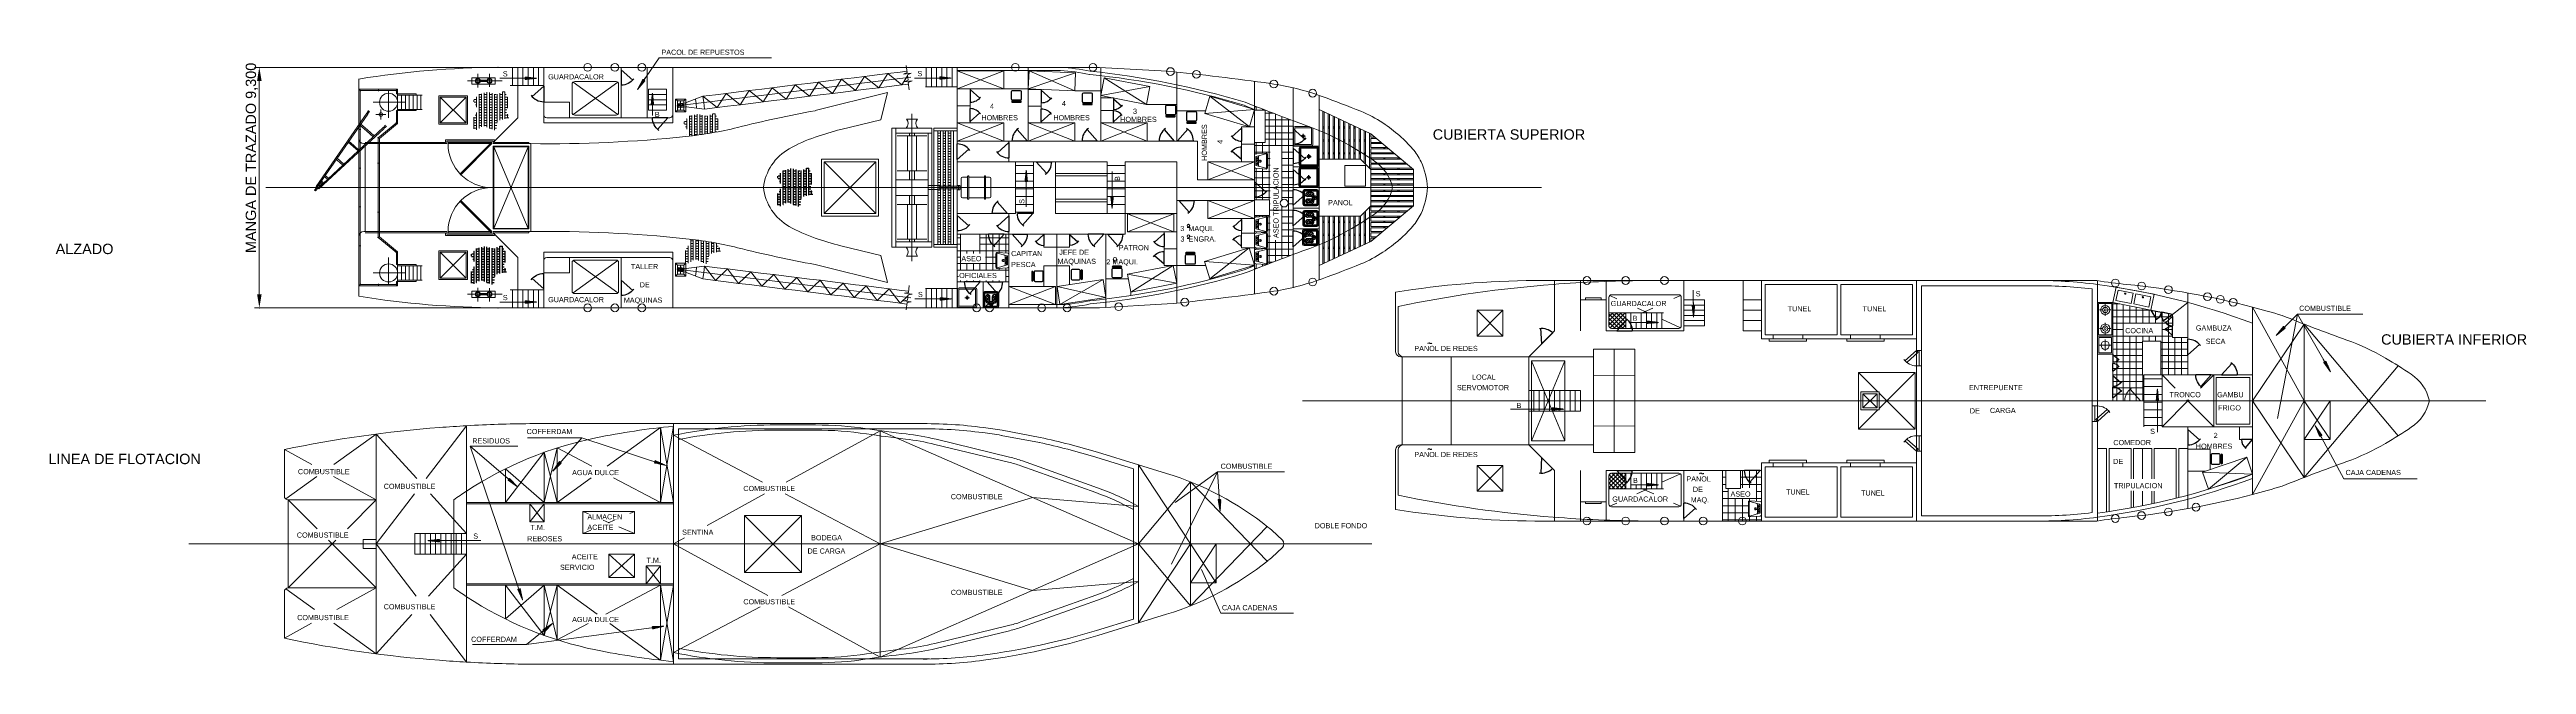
# Model space of a CAD drawing. Header units: millimetres. Extents: x -11119 to 8439, y -3599 to 8618.
# Drawn here: x -4339 to 5244, y 1672 to 4049 of the extents above; entities that cross this region are included whole.
import ezdxf

# ---------------------------------------------------------------- set-up
doc = ezdxf.new("R2010")
doc.units = ezdxf.units.MM
doc.layers.add('a_MUEBLE', color=250, linetype='Continuous', lineweight=5)
doc.layers.add('a_TEXTO', color=7, linetype='Continuous', lineweight=0)
doc.styles.add('CA_100_TEXTO', font='arial.ttf', dxfattribs={"height": 20})
doc.styles.add('CA_200_TEXTO', font='arial.ttf', dxfattribs={"height": 40})

# ---------------------------------------------------------------- blocks, each defined once
blk = doc.blocks.new('*X4')
at = {"color": 0}
for p, q in [((552.6, 104.7), (554.7, 106.7)), ((552.6, 104.5), (554.7, 106.6)), ((552.6, 104.3), (554.7, 106.4)), ((552.6, 104.1), (554.7, 106.2)), ((552.7, 105.7), (554.6, 107.5)), ((552.7, 105.5), (554.6, 107.4)), ((552.7, 105.3), (554.6, 107.2)), ((552.7, 105.1), (554.6, 107)), ((552.7, 104.9), (554.6, 106.9)), ((552.8, 106.7), (554.5, 108.3)), ((552.8, 106.5), (554.5, 108.2)), ((552.8, 106.3), (554.5, 108)), ((552.8, 106.1), (554.5, 107.8)), ((552.8, 105.9), (554.6, 107.7)), ((552.8, 104.1), (554.7, 106.1)), ((552.9, 107.5), (554.4, 109)), ((552.9, 107.3), (554.4, 108.8)), ((552.9, 107.1), (554.5, 108.6)), ((552.9, 106.9), (554.5, 108.5)), ((553, 108.4), (554.3, 109.8)), ((553, 108.2), (554.4, 109.6)), ((553, 108), (554.4, 109.4)), ((553, 107.9), (554.4, 109.3)), ((553, 107.7), (554.4, 109.1)), ((553, 104.1), (554.7, 105.9)), ((553.1, 109.4), (554.3, 110.6)), ((553.1, 109.2), (554.3, 110.4)), ((553.1, 109), (554.3, 110.2)), ((553.1, 108.8), (554.3, 110.1)), ((553.1, 108.6), (554.3, 109.9)), ((553.2, 110.4), (554.2, 111.3)), ((553.2, 110.2), (554.2, 111.2)), ((553.2, 110), (554.2, 111)), ((553.2, 109.8), (554.2, 110.9)), ((553.2, 109.6), (554.2, 110.7)), ((553.2, 104.1), (554.8, 105.8)), ((553.3, 111.2), (554.1, 112)), ((553.3, 111), (554.1, 111.8)), ((553.3, 110.8), (554.1, 111.7)), ((553.3, 110.6), (554.2, 111.5)), ((553.3, 104.1), (554.8, 105.6)), ((553.4, 112.2), (554, 112.8)), ((553.4, 112), (554, 112.6)), ((553.4, 111.8), (554.1, 112.5)), ((553.4, 111.6), (554.1, 112.3)), ((553.4, 111.4), (554.1, 112.1)), ((553.5, 113.2), (553.9, 113.6)), ((553.5, 113), (554, 113.4)), ((553.5, 112.8), (554, 113.3)), ((553.5, 112.6), (554, 113.1)), ((553.5, 112.4), (554, 112.9)), ((553.5, 104.1), (554.8, 105.4)), ((553.6, 114.2), (553.9, 114.4)), ((553.6, 114), (553.9, 114.2)), ((553.6, 113.8), (553.9, 114.1)), ((553.6, 113.6), (553.9, 113.9)), ((553.6, 113.4), (553.9, 113.7)), ((553.7, 115.2), (553.8, 115.2)), ((553.7, 115), (553.8, 115)), ((553.7, 114.8), (553.8, 114.9)), ((553.7, 114.6), (553.8, 114.7)), ((553.7, 114.4), (553.8, 114.5)), ((553.7, 104.1), (554.8, 105.3)), ((553.9, 104.1), (554.8, 105.1)), ((554, 104.1), (554.8, 105)), ((554.2, 104.1), (554.9, 104.8)), ((554.4, 104.1), (554.9, 104.6)), ((554.6, 104.1), (554.9, 104.5)), ((554.7, 104.1), (554.9, 104.3)), ((554.9, 104.1), (554.9, 104.2))]:
    blk.add_line(p, q, dxfattribs=at)
blk = doc.blocks.new('*X3')
at = {"color": 0}
for p, q in [((46366, 28600), (46443, 28677)), ((46427, 28528), (46383, 28573)), ((46449, 28595), (46388, 28655)), ((46396, 28542), (46531, 28677)), ((46470, 28527), (46620, 28677)), ((46582, 28550), (46471, 28661)), ((46517, 28527), (46515, 28528)), ((46558, 28527), (46677, 28646)), ((46670, 28550), (46604, 28617)), ((46670, 28639), (46634, 28675)), ((46664, 28544), (46674, 28554))]:
    blk.add_line(p, q, dxfattribs=at)
blk = doc.blocks.new('*X2')
at = {"color": 0}
for p, q in [((46367, 28867), (46426, 28926)), ((46388, 28799), (46516, 28927)), ((46493, 28816), (46397, 28912)), ((46443, 28777), (46427, 28794)), ((46455, 28777), (46605, 28927)), ((46620, 28777), (46515, 28882)), ((46543, 28777), (46670, 28904)), ((46582, 28904), (46559, 28927)), ((46634, 28779), (46689, 28834)), ((46677, 28809), (46648, 28838)), ((46670, 28904), (46668, 28906))]:
    blk.add_line(p, q, dxfattribs=at)
blk = doc.blocks.new('ca_nav23')
for p, q in [((-489.7, 395), (-534.4, 355)), ((-489.7, 395), (-489.7, 335)), ((-189.7, 458.7), (-189.7, 398.7)), ((-189.7, 458.7), (-144.9, 418.7)), ((1160.3, 381.9), (1160.3, 332.1)), ((1160.3, 381.9), (1197.5, 348.7)), ((1160.3, 258.5), (1160.3, 308.3)), ((1160.3, 258.5), (1197.5, 291.7)), ((1319.5, 372.8), (1319.5, 345.8)), ((1355.5, 376.8), (1323.5, 376.8)), ((1323.5, 341.8), (1355.5, 341.8)), ((1323.5, 337.8), (1355.5, 337.8)), ((1323.5, 332.8), (1355.5, 332.8)), ((1359.5, 345.8), (1359.5, 372.8)), ((1435.3, 379.4), (1435.3, 329.6)), ((1435.3, 379.4), (1472.5, 346.2)), ((1435.3, 256.8), (1435.3, 306.6)), ((1435.3, 256.8), (1472.5, 290)), ((1594.2, 363.5), (1594.2, 336.5)), ((1630.2, 367.5), (1598.2, 367.5)), ((1598.2, 332.5), (1630.2, 332.5)), ((1598.2, 328.5), (1630.2, 328.5)), ((1598.2, 323.5), (1630.2, 323.5)), ((1634.2, 336.5), (1634.2, 363.5)), ((1714.8, 257.5), (1714.8, 299.5)), ((1715.3, 345.5), (1715.3, 303.5)), ((1715.3, 345.5), (1746.7, 317.5)), ((1915.6, 316.9), (1915.6, 289.9)), ((1951.6, 320.9), (1919.6, 320.9)), ((1955.6, 289.9), (1955.6, 316.9)), ((1996.8, 291.7), (1996.8, 264.7)), ((2032.8, 295.7), (2000.8, 295.7)), ((2036.8, 264.7), (2036.8, 291.7)), ((-9.1, 272.8), (-69.1, 272.8)), ((-9.1, 272.8), (-49, 228)), ((1382.1, 182.8), (1342.2, 227.6)), ((1653.1, 182.8), (1613.2, 227.6)), ((1714.8, 257.5), (1746.2, 285.5)), ((1951.5, 182.8), (1911.6, 227.6)), ((1919.6, 285.9), (1951.6, 285.9)), ((1919.6, 281.9), (1951.6, 281.9)), ((1919.6, 276.9), (1951.6, 276.9)), ((1962.7, 183.7), (2002.7, 228.5)), ((2000.8, 260.7), (2032.8, 260.7)), ((2000.8, 256.7), (2032.8, 256.7)), ((2000.8, 251.7), (2032.8, 251.7)), ((2210.3, 232.3), (2173.2, 199.1)), ((2210.3, 232.3), (2210.3, 182.5)), ((2410.3, 229.9), (2410.3, 169.9)), ((2410.3, 229.9), (2455.1, 189.9)), ((1110.4, 111.6), (1110.4, 171.6)), ((1110.4, 111.6), (1155.2, 151.5)), ((1310.3, 177.4), (1265.6, 137.4)), ((1310.3, 177.4), (1310.3, 117.4)), ((1382.1, 182.8), (1322.1, 182.8)), ((1415.9, 102.8), (1475.9, 102.8)), ((1415.9, 102.8), (1455.9, 58)), ((1653.1, 182.8), (1593.1, 182.8)), ((1951.5, 182.8), (1891.5, 182.8)), ((1962.7, 183.7), (2022.7, 183.7)), ((2210.3, 111), (2173.2, 144.2)), ((2210.3, 111), (2210.3, 160.8)), ((2410.3, 155.1), (2410.3, 95.1)), ((2410.3, 155.1), (2455.1, 115.1)), ((2433.6, 154.5), (2433.6, 91.5)), ((2438.6, 154.5), (2438.6, 91.5)), ((2502.6, 160.5), (2439.6, 160.5)), ((2502.6, 155.5), (2439.6, 155.5)), ((2462.4, 123), (2479.9, 123)), ((2471.1, 114.2), (2471.1, 131.8)), ((2503.6, 91.5), (2503.6, 154.5)), ((2508.6, 91.5), (2508.6, 154.5)), ((2260.3, 25.5), (2260.3, -34.5)), ((2260.3, 25.5), (2305.1, -14.5)), ((2410.3, 72.7), (2410.3, 12.7)), ((2410.3, 72.7), (2455.1, 32.7)), ((2432.5, 74), (2432.5, 11)), ((2437.5, 74), (2437.5, 11)), ((2501.5, 80), (2438.5, 80)), ((2501.5, 75), (2438.5, 75)), ((2438.5, 10), (2501.5, 10)), ((2438.5, 5), (2501.5, 5)), ((2439.6, 90.5), (2502.6, 90.5)), ((2439.6, 85.5), (2502.6, 85.5)), ((2461.3, 42.5), (2478.8, 42.5)), ((2470, 33.7), (2470, 51.3)), ((2502.5, 11), (2502.5, 74)), ((2507.5, 11), (2507.5, 74)), ((1304.5, -97.2), (1264.6, -52.4)), ((1967.9, -47.2), (2027.9, -47.2)), ((1967.9, -47.2), (2007.9, -92)), ((2410.3, -65.7), (2410.3, -5.7)), ((2410.3, -65.7), (2455.1, -25.8)), ((2410.3, -145.3), (2410.3, -85.3)), ((2447.8, -12.4), (2447.8, -60.4)), ((2447.8, -92.6), (2447.8, -140.6)), ((2452.8, -12.4), (2452.8, -60.4)), ((2452.8, -92.6), (2452.8, -140.6)), ((2501.8, -6.4), (2453.8, -6.4)), ((2501.8, -11.4), (2453.8, -11.4)), ((2453.8, -61.4), (2501.8, -61.4)), ((2453.8, -66.4), (2501.8, -66.4)), ((2501.8, -86.6), (2453.8, -86.6)), ((2501.8, -91.6), (2453.8, -91.6)), ((2482.8, -16.4), (2465.3, -16.4)), ((2482.8, -31.4), (2465.3, -31.4)), ((2482.8, -41.4), (2465.3, -41.4)), ((2482.8, -56.4), (2465.3, -56.4)), ((2501.8, -36.4), (2483.8, -36.4)), ((2492.8, -45.4), (2492.8, -27.4)), ((2502.8, -60.4), (2502.8, -12.4)), ((2502.8, -140.6), (2502.8, -92.6)), ((2507.8, -60.4), (2507.8, -12.4)), ((2507.8, -140.6), (2507.8, -92.6)), ((1110.3, -104.9), (1110.3, -164.9)), ((1110.3, -104.9), (1155.1, -144.9)), ((1291.6, -177.3), (1231.6, -177.3)), ((1304.5, -97.2), (1244.5, -97.2)), ((1291.6, -177.3), (1251.7, -222.1)), ((1310.3, -106.9), (1265.6, -146.9)), ((1310.3, -106.9), (1310.3, -166.9)), ((1322.3, -177.2), (1382.3, -177.2)), ((1322.3, -177.2), (1362.3, -222)), ((1402.9, -97.2), (1342.9, -97.2)), ((1402.9, -97.2), (1363, -142)), ((1445.3, -178.9), (1414, -206.9)), ((1445.3, -178.9), (1445.3, -220.9)), ((1545.3, -178.9), (1545.3, -220.9)), ((1545.3, -178.9), (1576.7, -206.9)), ((1677.4, -177.2), (1617.4, -177.2)), ((1677.4, -177.2), (1637.5, -222)), ((1692, -177.2), (1752, -177.2)), ((1692, -177.2), (1732, -222)), ((1910.3, -175.1), (1873.2, -208.3)), ((1910.3, -175.1), (1910.3, -224.9)), ((2210.3, -120.8), (2179, -148.8)), ((2210.3, -120.8), (2210.3, -162.8)), ((2210.3, -225), (2210.3, -183)), ((2410.3, -145.3), (2455.1, -105.4)), ((2410.3, -225.7), (2410.3, -165.7)), ((2410.3, -225.7), (2455.1, -185.8)), ((2446.1, -166.1), (2446.1, -214.1)), ((2451.1, -166.1), (2451.1, -214.1)), ((2500.1, -160.1), (2452.1, -160.1)), ((2500.1, -165.1), (2452.1, -165.1)), ((2453.8, -141.6), (2501.8, -141.6)), ((2453.8, -146.6), (2501.8, -146.6)), ((2481.1, -170.1), (2463.6, -170.1)), ((2481.1, -185.1), (2463.6, -185.1)), ((2482.8, -96.6), (2465.3, -96.6)), ((2482.8, -111.6), (2465.3, -111.6)), ((2482.8, -121.6), (2465.3, -121.6)), ((2482.8, -136.6), (2465.3, -136.6)), ((2500.1, -190.1), (2482.1, -190.1)), ((2501.8, -116.6), (2483.8, -116.6)), ((2491.1, -199.1), (2491.1, -181.1)), ((2492.8, -125.6), (2492.8, -107.6)), ((2501.1, -214.1), (2501.1, -166.1)), ((2506.1, -214.1), (2506.1, -166.1)), ((1910.3, -293.7), (1873.2, -260.5)), ((1910.3, -293.7), (1910.3, -243.9)), ((1992.3, -261.5), (1992.3, -288.5)), ((2028.3, -248.5), (1996.3, -248.5)), ((2028.3, -253.5), (1996.3, -253.5)), ((2028.3, -257.5), (1996.3, -257.5)), ((2032.3, -288.5), (2032.3, -261.5)), ((2210.3, -225), (2179, -197)), ((2452.1, -215.1), (2500.1, -215.1)), ((2452.1, -220.1), (2500.1, -220.1)), ((2481.1, -195.1), (2463.6, -195.1)), ((2481.1, -210.1), (2463.6, -210.1)), ((-489.7, -388.9), (-534.4, -349)), ((-489.7, -388.9), (-489.7, -328.9)), ((-189.7, -354.8), (-189.7, -414.8)), ((-189.7, -354.8), (-144.9, -394.8)), ((1198.9, -362.2), (1138.9, -362.2)), ((1198.9, -362.2), (1159, -407)), ((1226.4, -362.2), (1286.4, -362.2)), ((1226.4, -362.2), (1266.4, -407)), ((1398.7, -323.7), (1398.7, -355.7)), ((1403.7, -323.7), (1403.7, -355.7)), ((1407.7, -323.7), (1407.7, -355.7)), ((1438.7, -319.7), (1411.7, -319.7)), ((1411.7, -359.7), (1438.7, -359.7)), ((1442.7, -355.7), (1442.7, -323.7)), ((1550.7, -318.1), (1550.7, -350.1)), ((1581.7, -314.1), (1554.7, -314.1)), ((1554.7, -354.1), (1581.7, -354.1)), ((1585.7, -350.1), (1585.7, -318.1)), ((1589.7, -350.1), (1589.7, -318.1)), ((1594.7, -350.1), (1594.7, -318.1)), ((1708.5, -314.2), (1708.5, -341.2)), ((1744.5, -301.2), (1712.5, -301.2)), ((1744.5, -306.2), (1712.5, -306.2)), ((1744.5, -310.2), (1712.5, -310.2)), ((1712.5, -345.2), (1744.5, -345.2)), ((1748.5, -341.2), (1748.5, -314.2)), ((1996.3, -292.5), (2028.3, -292.5)), ((1211.4, -406.7), (1211.4, -454.7)), ((1216.4, -406.7), (1216.4, -454.7)), ((1265.4, -400.7), (1217.4, -400.7)), ((1265.4, -405.7), (1217.4, -405.7)), ((1217.4, -455.7), (1265.4, -455.7)), ((1217.4, -460.7), (1265.4, -460.7)), ((1221.4, -435.7), (1221.4, -418.2)), ((1232.4, -445.7), (1250.4, -445.7)), ((1236.4, -435.7), (1236.4, -418.2)), ((1241.4, -454.7), (1241.4, -436.7)), ((1246.4, -435.7), (1246.4, -418.2)), ((1261.4, -435.7), (1261.4, -418.2)), ((1266.4, -454.7), (1266.4, -406.7)), ((1271.4, -454.7), (1271.4, -406.7))]:
    blk.add_line(p, q)
at = {"color": 0}
for p, q in [((416.7, 38.8), (416.7, 46.5)), ((417.3, 37.7), (426.7, 37.7)), ((417.8, 47.7), (426.7, 47.7)), ((422.3, 27.7), (426.7, 27.7)), ((426.1, 57.7), (426.7, 57.7)), ((426.7, 18.7), (426.7, 58.4)), ((435.6, 67.7), (446.7, 67.7)), ((436.7, -62.9), (436.7, 68)), ((436.7, 57.7), (446.7, 57.7)), ((436.7, 47.7), (446.7, 47.7)), ((436.7, 37.7), (446.7, 37.7)), ((436.7, 27.7), (446.7, 27.7)), ((436.7, 17.7), (446.7, 17.7)), ((436.7, 7.7), (446.7, 7.7)), ((446.7, -57.4), (446.7, 70.8)), ((456.7, -54.6), (456.7, 73.6)), ((456.7, 67.7), (466.7, 67.7)), ((456.7, 57.7), (466.7, 57.7)), ((456.7, 47.7), (466.7, 47.7)), ((456.7, 37.7), (466.7, 37.7)), ((456.7, 27.7), (466.7, 27.7)), ((456.7, 17.7), (466.7, 17.7)), ((456.7, 7.7), (466.7, 7.7)), ((466.7, -58.6), (466.7, 76.4)), ((476.7, -62.6), (476.7, 75.1)), ((476.7, 67.7), (486.7, 67.7)), ((476.7, 57.7), (486.7, 57.7)), ((476.7, 47.7), (486.7, 47.7)), ((476.7, 37.7), (486.7, 37.7)), ((476.7, 27.7), (486.7, 27.7)), ((476.7, 17.7), (486.7, 17.7)), ((476.7, 7.7), (486.7, 7.7)), ((486.7, -66.6), (486.7, 72.2)), ((496.7, -70.6), (496.7, 69.2)), ((496.7, 67.7), (502, 67.7)), ((496.7, 57.7), (506.7, 57.7)), ((496.7, 47.7), (506.7, 47.7)), ((496.7, 37.7), (506.7, 37.7)), ((496.7, 27.7), (506.7, 27.7)), ((496.7, 17.7), (506.7, 17.7)), ((496.7, 7.7), (506.7, 7.7)), ((504.2, 67.7), (506.7, 67.7)), ((506.7, -39.5), (506.7, 68.8)), ((516.7, -31.2), (516.7, 73.2)), ((516.7, 67.7), (526.7, 67.7)), ((516.7, 57.7), (526.7, 57.7)), ((516.7, 47.7), (526.7, 47.7)), ((516.7, 37.7), (526.7, 37.7)), ((516.7, 27.7), (526.7, 27.7)), ((516.7, 17.7), (526.7, 17.7)), ((516.7, 7.7), (526.7, 7.7)), ((526.7, -28.7), (526.7, 77.6)), ((527, 77.7), (536.7, 77.7)), ((536.7, -26.2), (536.7, 77.6)), ((536.7, 67.7), (541.7, 67.7)), ((536.7, 57.7), (546.7, 57.7)), ((536.7, 47.7), (546.7, 47.7)), ((536.7, 37.7), (546.7, 37.7)), ((536.7, 27.7), (546.7, 27.7)), ((536.7, 17.7), (548, 17.7)), ((536.7, 7.7), (543.5, 7.7)), ((546.7, 14.9), (546.7, 57.6)), ((415.5, -22.3), (426.7, -22.3)), ((416.7, -65.3), (416.7, -20)), ((416.7, -32.3), (426.7, -32.3)), ((416.7, -42.3), (426.7, -42.3)), ((416.7, -52.3), (426.7, -52.3)), ((416.7, -62.3), (426.7, -62.3)), ((421, -12.3), (426.7, -12.3)), ((426.5, -2.3), (426.7, -2.3)), ((426.7, -68.5), (426.7, -1.9)), ((436.7, -2.3), (446.7, -2.3)), ((436.7, -12.3), (446.7, -12.3)), ((436.7, -22.3), (446.7, -22.3)), ((436.7, -32.3), (446.7, -32.3)), ((436.7, -42.3), (446.7, -42.3)), ((436.7, -52.3), (446.7, -52.3)), ((436.7, -62.3), (437.8, -62.3)), ((456.7, -2.3), (466.7, -2.3)), ((456.7, -12.3), (466.7, -12.3)), ((456.7, -22.3), (466.7, -22.3)), ((456.7, -32.3), (466.7, -32.3)), ((456.7, -42.3), (466.7, -42.3)), ((456.7, -52.3), (466.7, -52.3)), ((476.1, -62.3), (486.7, -62.3)), ((476.7, -2.3), (486.7, -2.3)), ((476.7, -12.3), (486.7, -12.3)), ((476.7, -22.3), (486.7, -22.3)), ((476.7, -32.3), (486.7, -32.3)), ((476.7, -42.3), (486.7, -42.3)), ((476.7, -52.3), (486.7, -52.3)), ((496.7, -2.3), (506.7, -2.3)), ((496.7, -12.3), (506.7, -12.3)), ((496.7, -22.3), (506.7, -22.3)), ((496.7, -32.3), (506.7, -32.3)), ((496.7, -42.3), (506.5, -42.3)), ((496.7, -52.3), (505.4, -52.3)), ((496.7, -62.3), (504.4, -62.3)), ((516.7, -2.3), (526.7, -2.3)), ((516.7, -12.3), (526.7, -12.3)), ((516.7, -22.3), (526.7, -22.3)), ((536.7, -2.3), (543.4, -2.3)), ((536.7, -12.3), (549.3, -12.3)), ((536.7, -22.3), (552.3, -22.3)), ((546.7, -23.7), (546.7, -8)), ((-769.1, -262.4), (-769.1, -254.7)), ((-768.5, -263.5), (-759.1, -263.5)), ((-768, -253.5), (-759.1, -253.5)), ((-763.5, -273.5), (-759.1, -273.5)), ((-759.7, -243.5), (-759.1, -243.5)), ((-759.1, -282.5), (-759.1, -242.8)), ((-750.2, -233.5), (-739.1, -233.5)), ((-749.1, -364.1), (-749.1, -233.2)), ((-749.1, -243.5), (-739.1, -243.5)), ((-749.1, -253.5), (-739.1, -253.5)), ((-749.1, -263.5), (-739.1, -263.5)), ((-749.1, -273.5), (-739.1, -273.5)), ((-749.1, -283.5), (-739.1, -283.5)), ((-739.1, -358.6), (-739.1, -230.4)), ((-729.1, -355.8), (-729.1, -227.6)), ((-729.1, -233.5), (-719.1, -233.5)), ((-729.1, -243.5), (-719.1, -243.5)), ((-729.1, -253.5), (-719.1, -253.5)), ((-729.1, -263.5), (-719.1, -263.5)), ((-729.1, -273.5), (-719.1, -273.5)), ((-729.1, -283.5), (-719.1, -283.5)), ((-719.1, -359.8), (-719.1, -224.8)), ((-709.1, -363.8), (-709.1, -226.1)), ((-709.1, -233.5), (-699.1, -233.5)), ((-709.1, -243.5), (-699.1, -243.5)), ((-709.1, -253.5), (-699.1, -253.5)), ((-709.1, -263.5), (-699.1, -263.5)), ((-709.1, -273.5), (-699.1, -273.5)), ((-709.1, -283.5), (-699.1, -283.5)), ((-699.1, -367.8), (-699.1, -229)), ((-689.1, -371.8), (-689.1, -232)), ((-689.1, -233.5), (-683.8, -233.5)), ((-689.1, -243.5), (-679.1, -243.5)), ((-689.1, -253.5), (-679.1, -253.5)), ((-689.1, -263.5), (-679.1, -263.5)), ((-689.1, -273.5), (-679.1, -273.5)), ((-689.1, -283.5), (-679.1, -283.5)), ((-681.6, -233.5), (-679.1, -233.5)), ((-679.1, -340.7), (-679.1, -232.4)), ((-669.1, -332.4), (-669.1, -228)), ((-669.1, -233.5), (-659.1, -233.5)), ((-669.1, -243.5), (-659.1, -243.5)), ((-669.1, -253.5), (-659.1, -253.5)), ((-669.1, -263.5), (-659.1, -263.5)), ((-669.1, -273.5), (-659.1, -273.5)), ((-669.1, -283.5), (-659.1, -283.5)), ((-659.1, -329.9), (-659.1, -223.6)), ((-658.8, -223.5), (-649.1, -223.5)), ((-649.1, -327.4), (-649.1, -223.6)), ((-649.1, -233.5), (-644.1, -233.5)), ((-649.1, -243.5), (-639.1, -243.5)), ((-649.1, -253.5), (-639.1, -253.5)), ((-649.1, -263.5), (-639.1, -263.5)), ((-649.1, -273.5), (-639.1, -273.5)), ((-649.1, -283.5), (-637.8, -283.5)), ((-639.1, -286.3), (-639.1, -243.6)), ((-770.3, -323.5), (-759.1, -323.5)), ((-769.1, -366.5), (-769.1, -321.2)), ((-769.1, -333.5), (-759.1, -333.5)), ((-769.1, -343.5), (-759.1, -343.5)), ((-769.1, -353.5), (-759.1, -353.5)), ((-769.1, -363.5), (-759.1, -363.5)), ((-764.8, -313.5), (-759.1, -313.5)), ((-759.3, -303.5), (-759.1, -303.5)), ((-759.1, -369.7), (-759.1, -303.1)), ((-749.1, -293.5), (-739.1, -293.5)), ((-749.1, -303.5), (-739.1, -303.5)), ((-749.1, -313.5), (-739.1, -313.5)), ((-749.1, -323.5), (-739.1, -323.5)), ((-749.1, -333.5), (-739.1, -333.5)), ((-749.1, -343.5), (-739.1, -343.5)), ((-749.1, -353.5), (-739.1, -353.5)), ((-749.1, -363.5), (-748, -363.5)), ((-729.1, -293.5), (-719.1, -293.5)), ((-729.1, -303.5), (-719.1, -303.5)), ((-729.1, -313.5), (-719.1, -313.5)), ((-729.1, -323.5), (-719.1, -323.5)), ((-729.1, -333.5), (-719.1, -333.5)), ((-729.1, -343.5), (-719.1, -343.5)), ((-729.1, -353.5), (-719.1, -353.5)), ((-709.7, -363.5), (-699.1, -363.5)), ((-709.1, -293.5), (-699.1, -293.5)), ((-709.1, -303.5), (-699.1, -303.5)), ((-709.1, -313.5), (-699.1, -313.5)), ((-709.1, -323.5), (-699.1, -323.5)), ((-709.1, -333.5), (-699.1, -333.5)), ((-709.1, -343.5), (-699.1, -343.5)), ((-709.1, -353.5), (-699.1, -353.5)), ((-689.1, -293.5), (-679.1, -293.5)), ((-689.1, -303.5), (-679.1, -303.5)), ((-689.1, -313.5), (-679.1, -313.5)), ((-689.1, -323.5), (-679.1, -323.5)), ((-689.1, -333.5), (-679.1, -333.5)), ((-689.1, -343.5), (-679.3, -343.5)), ((-689.1, -353.5), (-680.4, -353.5)), ((-689.1, -363.5), (-681.4, -363.5)), ((-669.1, -293.5), (-659.1, -293.5)), ((-669.1, -303.5), (-659.1, -303.5)), ((-669.1, -313.5), (-659.1, -313.5)), ((-669.1, -323.5), (-659.1, -323.5)), ((-649.1, -293.5), (-642.3, -293.5)), ((-649.1, -303.5), (-642.4, -303.5)), ((-649.1, -313.5), (-636.5, -313.5)), ((-649.1, -323.5), (-633.5, -323.5)), ((-639.1, -324.9), (-639.1, -309.2))]:
    blk.add_line(p, q, dxfattribs=at)
for centre, radius in [((2471.1, 123), 5), ((2471.1, 123), 2.5), ((2470, 42.5), 5), ((2470, 42.5), 2.5), ((2492.8, -36.4), 7.5), ((2491.1, -190.1), 7.5), ((2492.8, -116.6), 7.5), ((1241.4, -445.7), 7.5)]:
    blk.add_circle(centre, radius)
for centre, radius, start, end in [((-489.7, 395), 60, 215.89842, 270), ((1160.3, 258.5), 49.8, 35.89842, 90), ((1323.5, 372.8), 4, 90, 180), ((1323.5, 345.8), 4, 180, 270), ((1323.5, 335.3), 2.5, 90, 270), ((1355.5, 372.8), 4, 0, 90), ((1355.5, 345.8), 4, 270, 0), ((1355.5, 335.3), 2.5, 270, 90), ((1435.3, 256.8), 49.8, 35.89842, 90), ((1598.2, 363.5), 4, 90, 180), ((1598.2, 336.5), 4, 180, 270), ((1598.2, 326), 2.5, 90, 270), ((1630.2, 363.5), 4, 0, 90), ((1630.2, 336.5), 4, 270, 0), ((1630.2, 326), 2.5, 270, 90), ((1919.6, 316.9), 4, 90, 180), ((1919.6, 289.9), 4, 180, 270), ((1951.6, 316.9), 4, 0, 90), ((1951.6, 289.9), 4, 270, 0), ((2000.8, 291.7), 4, 90, 180), ((2032.8, 291.7), 4, 0, 90), ((1382.1, 182.8), 60, 125.89842, 180), ((1653.1, 182.8), 60, 125.89842, 180), ((1951.5, 182.8), 60, 125.89842, 180), ((1919.6, 279.4), 2.5, 90, 270), ((1951.6, 279.4), 2.5, 270, 90), ((2000.8, 264.7), 4, 180, 270), ((2000.8, 254.2), 2.5, 90, 270), ((2032.8, 264.7), 4, 270, 0), ((2032.8, 254.2), 2.5, 270, 90), ((2210.3, 232.3), 49.8, 215.89842, 270), ((1110.4, 111.6), 60, 35.89842, 90), ((1310.3, 177.4), 60, 215.89842, 270), ((1415.9, 102.8), 60, 305.89842, 0), ((2439.6, 154.5), 6, 90, 180), ((2439.6, 154.5), 1, 90, 180), ((2502.6, 154.5), 6, 0, 90), ((2502.6, 154.5), 1, 0, 90), ((2438.5, 74), 6, 90, 180), ((2438.5, 11), 6, 180, 270), ((2439.6, 91.5), 6, 180, 270), ((2438.5, 74), 1, 90, 180), ((2438.5, 11), 1, 180, 270), ((2439.6, 91.5), 1, 180, 270), ((2501.5, 74), 6, 0, 90), ((2501.5, 74), 1, 0, 90), ((2501.5, 11), 6, 270, 0), ((2501.5, 11), 1, 270, 0), ((2502.6, 91.5), 6, 270, 0), ((2502.6, 91.5), 1, 270, 0), ((1304.5, -97.2), 60, 125.89842, 180), ((1967.9, -47.2), 60, 305.89842, 0), ((2410.3, -65.7), 60, 35.89842, 90), ((2410.3, -145.3), 60, 35.89842, 90), ((2453.8, -12.4), 6, 90, 180), ((2453.8, -60.4), 6, 180, 270), ((2453.8, -92.6), 6, 90, 180), ((2453.8, -12.4), 1, 90, 180), ((2453.8, -60.4), 1, 180, 270), ((2453.8, -92.6), 1, 90, 180), ((2465.3, -23.9), 7.5, 90, 270), ((2465.3, -48.9), 7.5, 90, 270), ((2482.8, -23.9), 7.5, 270, 90), ((2482.8, -48.9), 7.5, 270, 90), ((2501.8, -12.4), 6, 0, 90), ((2501.8, -12.4), 1, 0, 90), ((2501.8, -60.4), 6, 270, 0), ((2501.8, -60.4), 1, 270, 0), ((2501.8, -92.6), 6, 0, 90), ((2501.8, -92.6), 1, 0, 90), ((1310.3, -106.9), 60, 215.89842, 270), ((1322.3, -177.2), 60, 305.89842, 0), ((1692, -177.2), 60, 305.89842, 0), ((2410.3, -225.7), 60, 35.89842, 90), ((2452.1, -166.1), 6, 90, 180), ((2453.8, -140.6), 6, 180, 270), ((2452.1, -166.1), 1, 90, 180), ((2453.8, -140.6), 1, 180, 270), ((2463.6, -177.6), 7.5, 90, 270), ((2465.3, -104.1), 7.5, 90, 270), ((2465.3, -129.1), 7.5, 90, 270), ((2481.1, -177.6), 7.5, 270, 90), ((2482.8, -104.1), 7.5, 270, 90), ((2482.8, -129.1), 7.5, 270, 90), ((2500.1, -166.1), 6, 0, 90), ((2500.1, -166.1), 1, 0, 90), ((2501.8, -140.6), 6, 270, 0), ((2501.8, -140.6), 1, 270, 0), ((1910.3, -175.1), 49.8, 215.89842, 270), ((1996.3, -261.5), 4, 90, 180), ((1996.3, -251), 2.5, 90, 270), ((2028.3, -251), 2.5, 270, 90), ((2028.3, -261.5), 4, 0, 90), ((2452.1, -214.1), 6, 180, 270), ((2452.1, -214.1), 1, 180, 270), ((2463.6, -202.6), 7.5, 90, 270), ((2481.1, -202.6), 7.5, 270, 90), ((2500.1, -214.1), 6, 270, 0), ((2500.1, -214.1), 1, 270, 0), ((1226.4, -362.2), 60, 305.89842, 0), ((1401.2, -323.7), 2.5, 0, 180), ((1401.2, -355.7), 2.5, 180, 0), ((1411.7, -323.7), 4, 90, 180), ((1411.7, -355.7), 4, 180, 270), ((1438.7, -323.7), 4, 0, 90), ((1438.7, -355.7), 4, 270, 0), ((1554.7, -318.1), 4, 90, 180), ((1554.7, -350.1), 4, 180, 270), ((1581.7, -318.1), 4, 0, 90), ((1581.7, -350.1), 4, 270, 0), ((1592.2, -318.1), 2.5, 0, 180), ((1592.2, -350.1), 2.5, 180, 0), ((1712.5, -314.2), 4, 90, 180), ((1712.5, -341.2), 4, 180, 270), ((1712.5, -303.7), 2.5, 90, 270), ((1744.5, -303.7), 2.5, 270, 90), ((1744.5, -314.2), 4, 0, 90), ((1744.5, -341.2), 4, 270, 0), ((1996.3, -288.5), 4, 180, 270), ((2028.3, -288.5), 4, 270, 0), ((1217.4, -406.7), 6, 90, 180), ((1217.4, -454.7), 6, 180, 270), ((1217.4, -406.7), 1, 90, 180), ((1217.4, -454.7), 1, 180, 270), ((1228.9, -418.2), 7.5, 0, 180), ((1228.9, -435.7), 7.5, 180, 0), ((1253.9, -418.2), 7.5, 0, 180), ((1253.9, -435.7), 7.5, 180, 0), ((1265.4, -406.7), 6, 0, 90), ((1265.4, -406.7), 1, 0, 90), ((1265.4, -454.7), 6, 270, 0), ((1265.4, -454.7), 1, 270, 0)]:
    blk.add_arc(centre, radius, start, end)
at = {"extrusion": (0, 0, -1)}
for centre, major_axis, start_param, end_param in [((-189.7, 458.7), (42.4, 42.4), 1.411944, 2.356194), ((1160.3, 381.9), (35.2, 35.2), 1.411944, 2.356194), ((1435.3, 379.4), (35.2, 35.2), 1.411944, 2.356194), ((1715.3, 345.5), (29.7, 29.7), 1.411944, 2.356194), ((-9.1, 272.8), (-42.4, 42.4), 4.553536, 5.497787), ((1962.7, 183.7), (-42.4, 42.4), 1.411944, 2.356194), ((2410.3, 229.9), (-42.4, 42.4), 2.98274, 3.926991), ((2210.3, 111), (35.2, 35.2), 4.553536, 5.497787), ((2410.3, 155.1), (-42.4, 42.4), 2.98274, 3.926991), ((2410.3, 72.7), (-42.4, 42.4), 2.98274, 3.926991), ((2260.3, 25.5), (-42.4, 42.4), 2.98274, 3.926991), ((1110.3, -104.9), (-42.4, 42.4), 2.98274, 3.926991), ((1291.6, -177.3), (-42.4, 42.4), 4.553536, 5.497787), ((1402.9, -97.2), (-42.4, 42.4), 4.553536, 5.497787), ((1677.4, -177.2), (-42.4, 42.4), 4.553536, 5.497787), ((2210.3, -225), (29.7, 29.7), 4.553536, 5.497787), ((1545.3, -178.9), (-29.7, 29.7), 2.98274, 3.926991), ((1910.3, -293.7), (35.2, 35.2), 4.553536, 5.497787), ((-489.7, -388.9), (42.4, 42.4), 4.553536, 5.497787), ((1198.9, -362.2), (-42.4, 42.4), 4.553536, 5.497787), ((-189.7, -354.8), (42.4, 42.4), 1.411944, 2.356194)]:
    blk.add_ellipse(centre, major_axis=major_axis, ratio=1, start_param=start_param, end_param=end_param, dxfattribs=at)
for centre, major_axis, start_param, end_param in [((1714.8, 257.5), (-29.7, 29.7), 4.553536, 5.497787), ((2210.3, -120.8), (-29.7, 29.7), 1.411944, 2.356194), ((1445.3, -178.9), (29.7, 29.7), 2.98274, 3.926991)]:
    blk.add_ellipse(centre, major_axis=major_axis, ratio=1, start_param=start_param, end_param=end_param)
at = {"layer": 'a_MUEBLE'}
for p, q in [((-1204.9, 2.8), (-1204.9, 422.8)), ((-665.8, 467.8), (1510.7, 467.8)), ((-489.7, 285.3), (-489.7, 467.8)), ((-189.7, 272.8), (-189.7, 467.8)), ((-89.7, 272.8), (-89.7, 467.8)), ((10.3, 285.3), (10.3, 467.8)), ((1110.3, 2.8), (1110.3, 467.8)), ((-1204.9, 382.8), (-1054.7, 382.8)), ((-1204.9, 382.8), (-1204.9, 382.8)), ((-1054.7, 251), (-1054.7, 382.8)), ((-489.7, 332.8), (-389.7, 332.8)), ((-389.7, 272.8), (-389.7, 332.8)), ((2260.3, 2.8), (2260.3, 318.7)), ((-1124.7, 192.8), (-1054.7, 251)), ((-1124.7, 2.8), (-1124.7, 192.8)), ((-477.2, 272.8), (-2.2, 272.8)), ((2410.3, 2.8), (2410.3, 261.4)), ((2510.3, 2.8), (2510.3, 224.1)), ((-1124.7, 172.8), (-864.7, 172.8)), ((-864.7, 182.8), (-684.7, 182.8)), ((-864.7, 172.8), (-864.7, 182.8)), ((-684.7, 172.8), (-684.7, 182.8)), ((-684.7, 172.8), (-539.7, 172.8)), ((1110.3, 102.8), (1335.3, 102.8)), ((1335.3, 2.8), (1335.3, 102.8)), ((1760.3, 102.8), (1960.3, 102.8)), ((1760.3, 2.8), (1760.3, 102.8)), ((1960.3, 102.8), (1960.3, 2.8)), ((2410.3, 162.8), (2510.3, 162.8)), ((2510.3, 112.8), (2670.3, 112.8)), ((2710.3, 72.8), (2670.3, 112.8)), ((-1204.9, 2.8), (-1204.9, -417.2)), ((-1124.7, 2.8), (-1124.7, -187.2)), ((1110.3, 2.8), (1110.3, 9.8)), ((1110.3, 2.8), (1110.3, -462.2)), ((1335.3, 2.8), (1335.3, -97.2)), ((1760.3, 2.8), (1760.3, -97.2)), ((1960.3, -97.2), (1960.3, 2.8)), ((2260.3, 2.8), (2260.3, -313.1)), ((2410.3, 82.8), (2510.3, 82.8)), ((2410.3, 2.8), (2410.3, -255.8)), ((2510.3, 2.8), (2510.3, -218.5)), ((2710.3, 2.8), (2710.3, 72.8)), ((2710.3, 2.8), (2710.3, -67.2)), ((2410.3, -77.2), (2510.3, -77.2)), ((2710.3, -67.2), (2670.3, -107.2)), ((-1124.7, -167.2), (-864.7, -167.2)), ((-1124.7, -187.2), (-1054.7, -245.5)), ((-864.7, -167.2), (-864.7, -177.2)), ((-864.7, -177.2), (-684.7, -177.2)), ((-684.7, -167.2), (-539.7, -167.2)), ((-684.7, -167.2), (-684.7, -177.2)), ((1110.3, -97.2), (1335.3, -97.2)), ((1110.3, -177.2), (1310.3, -177.2)), ((1310.3, -177.2), (1310.3, -462.2)), ((1760.3, -97.2), (1960.3, -97.2)), ((2410.3, -157.2), (2510.3, -157.2)), ((2510.3, -107.2), (2670.3, -107.2)), ((-1054.7, -245.5), (-1054.7, -377.2)), ((-489.7, -279.7), (-489.7, -462.2)), ((-477.2, -267.2), (-2.2, -267.2)), ((-389.7, -267.2), (-389.7, -327.2)), ((-189.7, -267.2), (-189.7, -462.2)), ((10.3, -279.7), (10.3, -462.2)), ((-1204.9, -377.2), (-1054.7, -377.2)), ((-1204.9, -377.2), (-1204.9, -377.2)), ((-489.7, -327.2), (-389.7, -327.2)), ((1110.3, -362.2), (1310.3, -362.2)), ((1210.3, -362.2), (1210.3, -462.2)), ((-665.8, -462.2), (1510.7, -462.2))]:
    blk.add_line(p, q, dxfattribs=at)
at = {"layer": 'a_MUEBLE', "color": 8}
for p, q in [((-783.9, 415.3), (-650.8, 415.3)), ((-767.2, 427.8), (-677.2, 427.8)), ((-767.2, 427.8), (-767.2, 402.8)), ((-767.2, 402.8), (-677.2, 402.8)), ((-744.7, 443.2), (-744.7, 390.1)), ((-735, 417.8), (-709.3, 417.8)), ((-735, 412.8), (-709.3, 412.8)), ((-699.7, 443.2), (-699.7, 392.1)), ((-677.2, 427.8), (-677.2, 402.8)), ((-619.7, 397.8), (-489.7, 397.8)), ((-609.7, 397.8), (-609.7, 467.8)), ((-589.7, 272.8), (-589.7, 467.8)), ((-589.7, 397.8), (-589.7, 467.8)), ((-569.7, 397.8), (-569.7, 467.8)), ((-549.7, 397.8), (-549.7, 467.8)), ((-529.7, 397.8), (-529.7, 467.8)), ((-509.7, 397.8), (-509.7, 467.8)), ((-379.7, 292.8), (-379.7, 402.8)), ((-376.2, 410.3), (-203.1, 285.3)), ((-376.2, 285.3), (-203.1, 410.3)), ((-369.7, 412.8), (-209.7, 412.8)), ((-199.7, 292.8), (-199.7, 402.8)), ((25.6, 318.5), (930.6, 429.6)), ((305.3, 378), (353.7, 384)), ((353.7, 384), (394.6, 389)), ((359.8, 334.3), (394.6, 389)), ((394.6, 389), (443, 394.9)), ((394.6, 389), (449.1, 345.3)), ((443, 394.9), (483.9, 399.9)), ((449.1, 345.3), (483.9, 399.9)), ((483.9, 399.9), (532.4, 405.9)), ((483.9, 399.9), (538.5, 356.3)), ((532.4, 405.9), (573.3, 410.9)), ((538.5, 356.3), (573.3, 410.9)), ((573.3, 410.9), (621.7, 416.9)), ((573.3, 410.9), (627.8, 367.2)), ((621.7, 416.9), (662.6, 421.9)), ((627.8, 367.2), (662.6, 421.9)), ((662.6, 421.9), (711, 427.8)), ((662.6, 421.9), (717.1, 378.2)), ((711, 427.8), (751.9, 432.9)), ((717.1, 378.2), (751.9, 432.9)), ((751.9, 432.9), (800.4, 438.8)), ((751.9, 432.9), (806.5, 389.2)), ((758, 383.2), (806.5, 389.2)), ((800.4, 438.8), (841.3, 443.8)), ((806.5, 389.2), (841.3, 443.8)), ((806.5, 389.2), (847.3, 394.2)), ((841.3, 443.8), (889.7, 449.8)), ((841.3, 443.8), (895.8, 400.1)), ((847.3, 394.2), (895.8, 400.1)), ((889.7, 449.8), (915.7, 453)), ((895.8, 400.1), (917.9, 434.9)), ((895.8, 400.1), (921.8, 403.3)), ((902, 441.5), (916.3, 447.8)), ((902, 441.5), (931.8, 445.2)), ((920, 418), (905.6, 411.7)), ((905.6, 411.7), (935.4, 415.4)), ((916.3, 447.8), (913, 475)), ((917.4, 438.9), (931.8, 445.2)), ((917.4, 438.9), (920, 418)), ((935.4, 415.4), (921.1, 409.1)), ((921.1, 409.1), (924.5, 381.3)), ((987.8, 392.8), (1110.3, 392.8)), ((990.3, 392.8), (990.3, 467.8)), ((1010.3, 392.8), (1010.3, 467.8)), ((1030.3, 392.8), (1030.3, 467.8)), ((1050.3, 392.8), (1050.3, 467.8)), ((1070.3, 392.8), (1070.3, 467.8)), ((1090.3, 392.8), (1090.3, 467.8)), ((1110.3, 455.3), (1510.3, 455.3)), ((1290.3, 454.9), (1110.3, 384.9)), ((1110.3, 454.9), (1290.3, 384.9)), ((1290.3, 454.9), (1110.3, 454.9)), ((1110.3, 384.9), (1385.3, 384.9)), ((1160.3, 252.8), (1160.3, 384.9)), ((1290.3, 384.9), (1290.3, 454.9)), ((1385.3, 467.5), (1385.3, 182.8)), ((1388.4, 454.8), (1385.3, 384.9)), ((1568.3, 446.9), (1385.3, 384.9)), ((1385.3, 384.9), (1565.2, 376.9)), ((1388.4, 454.8), (1565.2, 376.9)), ((1568.3, 446.9), (1388.4, 454.8)), ((1510.7, 467.8), (1660.3, 467.8)), ((1565.2, 376.9), (1568.3, 446.9)), ((1922.2, 452.8), (1660.3, 467.8)), ((1665.3, 467.5), (1665.3, 182.8)), ((1678.7, 427.8), (1665.3, 359.1)), ((1855.4, 393.5), (1665.3, 359.1)), ((1678.7, 427.8), (1842, 324.7)), ((1855.4, 393.5), (1678.7, 427.8)), ((1842, 324.7), (1855.4, 393.5)), ((1960.3, 449), (1960.3, 182.8)), ((2260.3, 318.7), (2260.3, 413.8)), ((2410.3, 261.4), (2410.3, 388.7)), ((-1174.5, 290.2), (-1370.3, 7.7)), ((-1204.9, 382.8), (-1204.9, 382.8)), ((-1202.4, 380.3), (-1197.4, 375.3)), ((-1199.9, 2.8), (-1199.9, 377.8)), ((-1199.9, 377.8), (-1059.7, 377.8)), ((-1166.9, 301.1), (-1171.6, 294.4)), ((-1171.5, 290.6), (-1170.8, 290)), ((-1171.3, 291.7), (-1170.6, 291.1)), ((-1163.1, 297.9), (-1167.6, 291.4)), ((-1149.7, 332.8), (-1024.7, 332.8)), ((-1128.5, 380.3), (-1128.5, 375.3)), ((-1119.7, 266.1), (-1119.7, 304.5)), ((-1089.7, 272.7), (-1089.7, 377.8)), ((-1057.2, 380.3), (-1062.2, 375.3)), ((-1059.7, 367.3), (-1059.7, 377.8)), ((-1059.7, 253.4), (-1059.7, 298.3)), ((-1057.7, 365.3), (-984.7, 365.3)), ((-1057.7, 300.3), (-984.7, 300.3)), ((-1054.7, 360.3), (-959.7, 360.3)), ((-1054.7, 305.3), (-959.7, 305.3)), ((-1039.7, 305.3), (-1039.7, 360.3)), ((-1024.7, 305.3), (-1024.7, 360.3)), ((-1009.7, 305.3), (-1009.7, 360.3)), ((-994.7, 305.3), (-994.7, 360.3)), ((-982.7, 360.3), (-982.7, 363.3)), ((-982.7, 302.3), (-982.7, 305.3)), ((-979.7, 305.3), (-979.7, 360.3)), ((-964.7, 305.3), (-964.7, 360.3)), ((-894.7, 357.8), (-894.7, 247.8)), ((-894.7, 357.8), (-784.7, 357.8)), ((-889.7, 352.8), (-889.7, 252.8)), ((-889.7, 352.8), (-789.7, 252.8)), ((-789.7, 352.8), (-889.7, 252.8)), ((-889.7, 352.8), (-789.7, 352.8)), ((-789.7, 352.8), (-789.7, 252.8)), ((-784.7, 357.8), (-784.7, 247.8)), ((-759.6, 334), (-759.6, 341.7)), ((-759, 332.9), (-749.6, 332.9)), ((-758.5, 342.9), (-749.6, 342.9)), ((-754, 322.9), (-749.6, 322.9)), ((-750.2, 352.9), (-749.6, 352.9)), ((-749.8, 292.9), (-749.6, 292.9)), ((-749.6, 313.9), (-749.6, 353.6)), ((-749.6, 226.7), (-749.6, 293.3)), ((-740.7, 362.9), (-729.6, 362.9)), ((-739.6, 232.3), (-739.6, 363.2)), ((-739.6, 352.9), (-729.6, 352.9)), ((-739.6, 342.9), (-729.6, 342.9)), ((-739.6, 332.9), (-729.6, 332.9)), ((-739.6, 322.9), (-729.6, 322.9)), ((-739.6, 312.9), (-729.6, 312.9)), ((-739.6, 302.9), (-729.6, 302.9)), ((-739.6, 292.9), (-729.6, 292.9)), ((-729.6, 237.8), (-729.6, 366)), ((-719.6, 240.6), (-719.6, 368.8)), ((-719.6, 362.9), (-709.6, 362.9)), ((-719.6, 352.9), (-709.6, 352.9)), ((-719.6, 342.9), (-709.6, 342.9)), ((-719.6, 332.9), (-709.6, 332.9)), ((-719.6, 322.9), (-709.6, 322.9)), ((-719.6, 312.9), (-709.6, 312.9)), ((-719.6, 302.9), (-709.6, 302.9)), ((-719.6, 292.9), (-709.6, 292.9)), ((-709.6, 236.6), (-709.6, 371.6)), ((-699.6, 232.6), (-699.6, 370.3)), ((-699.6, 362.9), (-689.6, 362.9)), ((-699.6, 352.9), (-689.6, 352.9)), ((-699.6, 342.9), (-689.6, 342.9)), ((-699.6, 332.9), (-689.6, 332.9)), ((-699.6, 322.9), (-689.6, 322.9)), ((-699.6, 312.9), (-689.6, 312.9)), ((-699.6, 302.9), (-689.6, 302.9)), ((-699.6, 292.9), (-689.6, 292.9)), ((-689.6, 228.6), (-689.6, 367.4)), ((-679.6, 224.6), (-679.6, 364.4)), ((-679.6, 362.9), (-674.3, 362.9)), ((-679.6, 352.9), (-669.6, 352.9)), ((-679.6, 342.9), (-669.6, 342.9)), ((-679.6, 332.9), (-669.6, 332.9)), ((-679.6, 322.9), (-669.6, 322.9)), ((-679.6, 312.9), (-669.6, 312.9)), ((-679.6, 302.9), (-669.6, 302.9)), ((-679.6, 292.9), (-669.6, 292.9)), ((-672.1, 362.9), (-669.6, 362.9)), ((-669.6, 255.7), (-669.6, 364)), ((-659.6, 264), (-659.6, 368.4)), ((-659.6, 362.9), (-649.6, 362.9)), ((-659.6, 352.9), (-649.6, 352.9)), ((-659.6, 342.9), (-649.6, 342.9)), ((-659.6, 332.9), (-649.6, 332.9)), ((-659.6, 322.9), (-649.6, 322.9)), ((-659.6, 312.9), (-649.6, 312.9)), ((-659.6, 302.9), (-649.6, 302.9)), ((-659.6, 292.9), (-649.6, 292.9)), ((-649.6, 266.5), (-649.6, 372.8)), ((-649.3, 372.9), (-639.6, 372.9)), ((-639.6, 269), (-639.6, 372.8)), ((-639.6, 362.9), (-634.6, 362.9)), ((-639.6, 352.9), (-629.6, 352.9)), ((-639.6, 342.9), (-629.6, 342.9)), ((-639.6, 332.9), (-629.6, 332.9)), ((-639.6, 322.9), (-629.6, 322.9)), ((-639.6, 312.9), (-628.3, 312.9)), ((-639.6, 302.9), (-632.8, 302.9)), ((-639.6, 292.9), (-632.9, 292.9)), ((-629.6, 310.1), (-629.6, 352.8)), ((-84.7, 302.8), (-84.7, 382.8)), ((-84.7, 382.8), (-14.7, 382.8)), ((-84.7, 362.8), (-14.7, 362.8)), ((-84.7, 342.8), (-14.7, 342.8)), ((-84.7, 322.8), (-14.7, 322.8)), ((-84.7, 302.8), (-14.7, 302.8)), ((-14.7, 302.8), (-14.7, 382.8)), ((20.3, 345.3), (60.3, 345.3)), ((20.3, 295.3), (20.3, 345.3)), ((27.8, 337.8), (20.3, 345.3)), ((20.3, 295.3), (27.8, 302.8)), ((20.3, 295.3), (60.3, 295.3)), ((27.8, 337.8), (52.8, 337.8)), ((27.8, 302.8), (27.8, 337.8)), ((27.8, 320.3), (52.8, 320.3)), ((27.8, 302.8), (52.8, 302.8)), ((29.5, 326.5), (59.3, 330.2)), ((29.9, 323.5), (29.5, 326.5)), ((29.9, 323.5), (52.2, 326.3)), ((30, 322.5), (49.8, 325)), ((30.4, 319.1), (30, 322.5)), ((30.4, 319.1), (30.8, 315.6)), ((30.8, 315.6), (50.7, 318)), ((31, 314.6), (53.3, 317.3)), ((31, 314.6), (31.3, 311.6)), ((31.3, 311.6), (61.1, 315.3)), ((40.3, 320.3), (38.9, 331.6)), ((40.3, 302.8), (40.3, 337.8)), ((40.3, 320.3), (41.5, 311.1)), ((50.7, 318), (49.8, 325)), ((52.7, 321.8), (52.2, 326.3)), ((52.7, 321.8), (53.3, 317.3)), ((52.8, 337.8), (60.3, 345.3)), ((52.8, 302.8), (52.8, 337.8)), ((60.3, 295.3), (52.8, 302.8)), ((126.6, 356.1), (59.3, 330.2)), ((60.2, 322.7), (59.3, 330.2)), ((60.2, 322.7), (61.1, 315.3)), ((60.3, 295.3), (60.3, 345.3)), ((132.7, 306.4), (61.1, 315.3)), ((99.9, 327.6), (97.8, 345)), ((99.9, 327.6), (102, 310.2)), ((126.6, 356.1), (175.1, 362)), ((126.6, 356.1), (181.1, 312.4)), ((126.6, 356.1), (129.7, 331.3)), ((129.7, 331.3), (132.7, 306.4)), ((132.7, 306.4), (181.1, 312.4)), ((164, 214.9), (164, 288.3)), ((164.3, 288.4), (174, 288.4)), ((174, 216.7), (174, 288.3)), ((175.1, 362), (215.9, 367)), ((181.1, 312.4), (215.9, 367)), ((181.1, 312.4), (222, 317.4)), ((215.9, 367), (264.4, 373)), ((215.9, 367), (270.5, 323.4)), ((222, 317.4), (270.5, 323.4)), ((264.4, 373), (305.3, 378)), ((270.5, 323.4), (305.3, 378)), ((270.5, 323.4), (311.4, 328.4)), ((305.3, 378), (359.8, 334.3)), ((311.4, 328.4), (359.8, 334.3)), ((359.8, 334.3), (400.7, 339.4)), ((400.7, 339.4), (449.1, 345.3)), ((449.1, 345.3), (490, 350.3)), ((490, 350.3), (538.5, 356.3)), ((538.5, 356.3), (579.4, 361.3)), ((560.3, 300.3), (840.3, 370.3)), ((579.4, 361.3), (627.8, 367.2)), ((627.8, 367.2), (668.7, 372.3)), ((668.7, 372.3), (717.1, 378.2)), ((717.1, 378.2), (758, 383.2)), ((840.3, 370.3), (815.3, 265.3)), ((935.2, 287.7), (935.2, 2.8)), ((1110.3, 318.8), (1160.3, 318.8)), ((1435.3, 382.7), (1385.3, 382.7)), ((1435.3, 317.7), (1385.3, 317.7)), ((1435.3, 382.7), (1435.3, 252.8)), ((1565.2, 376.9), (1665.3, 376.9)), ((1665.3, 359.1), (1842, 324.7)), ((1715.3, 349.4), (1665.3, 349.4)), ((1715.3, 301.1), (1665.3, 301.1)), ((1715.3, 349.4), (1715.3, 252.8)), ((1842, 324.7), (1960.3, 324.7)), ((1960.3, 299.7), (2071, 299.7)), ((2087.7, 356.3), (2067.9, 289.2)), ((2067.9, 289.2), (2260.3, 305.3)), ((2067.9, 289.2), (2240.5, 238.1)), ((2240.5, 238.1), (2087.7, 356.3)), ((2260.3, 305.3), (2087.7, 356.3)), ((2240.5, 238.1), (2260.3, 305.3)), ((2260.3, 315), (2269.7, 315)), ((2260.4, 302.5), (2301.1, 302.5)), ((2266.7, 302.5), (2266.7, 316.2)), ((2291.7, 302.5), (2291.7, 306.5)), ((2301.1, 302.5), (2301.1, 177.8)), ((2301.1, 290), (2334.3, 290)), ((2316.7, -44.5), (2316.7, 296.8)), ((2510.3, 224.1), (2510.3, 359.5)), ((2710.3, 211.2), (2510.3, 304.5)), ((2525.3, 112.8), (2525.3, 297.5)), ((2530.3, 112.8), (2530.3, 295.2)), ((2545.3, 112.8), (2545.3, 288.2)), ((-1170.5, 287.3), (-1366.6, 4.4)), ((-1110.5, 235.3), (-1362.8, 1.2)), ((-1107, 231.7), (-1359, -2.1)), ((-1202.4, 227.8), (-1197.4, 227.8)), ((-1200.4, 244.1), (-1174.7, 221.8)), ((-1197.5, 248.3), (-1171.4, 225.6)), ((-1149, 199.6), (-1174.7, 221.8)), ((-1145.3, 203), (-1171.4, 225.6)), ((-1138.9, 285.3), (-1100.4, 285.3)), ((-1127.2, 194), (-1132.2, 196.3)), ((-1129.7, 195.1), (-1059.7, 253.4)), ((-1129.7, 2.8), (-1129.7, 195.1)), ((-1107.1, 234.7), (-1107.8, 235.3)), ((-1101.1, 244), (-1106.8, 238.7)), ((-1106, 235.1), (-1106.7, 235.7)), ((-1097.3, 240.8), (-1103.3, 235.1)), ((-1057.2, 252.2), (-1062.2, 254.6)), ((-894.7, 247.8), (-784.7, 247.8)), ((-889.7, 252.8), (-789.7, 252.8)), ((-760.8, 272.9), (-749.6, 272.9)), ((-759.6, 229.9), (-759.6, 275.2)), ((-759.6, 262.9), (-749.6, 262.9)), ((-759.6, 252.9), (-749.6, 252.9)), ((-759.6, 242.9), (-749.6, 242.9)), ((-759.6, 232.9), (-749.6, 232.9)), ((-755.3, 282.9), (-749.6, 282.9)), ((-739.6, 282.9), (-729.6, 282.9)), ((-739.6, 272.9), (-729.6, 272.9)), ((-739.6, 262.9), (-729.6, 262.9)), ((-739.6, 252.9), (-729.6, 252.9)), ((-739.6, 242.9), (-729.6, 242.9)), ((-739.6, 232.9), (-738.5, 232.9)), ((-719.6, 282.9), (-709.6, 282.9)), ((-719.6, 272.9), (-709.6, 272.9)), ((-719.6, 262.9), (-709.6, 262.9)), ((-719.6, 252.9), (-709.6, 252.9)), ((-719.6, 242.9), (-709.6, 242.9)), ((-700.2, 232.9), (-689.6, 232.9)), ((-699.6, 282.9), (-689.6, 282.9)), ((-699.6, 272.9), (-689.6, 272.9)), ((-699.6, 262.9), (-689.6, 262.9)), ((-699.6, 252.9), (-689.6, 252.9)), ((-699.6, 242.9), (-689.6, 242.9)), ((-684.7, 177.8), (-589.7, 272.8)), ((-679.6, 282.9), (-669.6, 282.9)), ((-679.6, 272.9), (-669.6, 272.9)), ((-679.6, 262.9), (-669.6, 262.9)), ((-679.6, 252.9), (-669.8, 252.9)), ((-679.6, 242.9), (-670.9, 242.9)), ((-679.6, 232.9), (-671.9, 232.9)), ((-659.6, 282.9), (-649.6, 282.9)), ((-659.6, 272.9), (-649.6, 272.9)), ((-639.6, 282.9), (-627, 282.9)), ((-639.6, 272.9), (-624, 272.9)), ((-629.6, 271.5), (-629.6, 287.2)), ((-489.7, 252.8), (-489.7, 285.3)), ((-489.7, 252.8), (10.3, 252.8)), ((-369.7, 282.8), (-209.7, 282.8)), ((10.3, 252.8), (10.3, 285.3)), ((54, 249.5), (54, 257.2)), ((54.6, 248.4), (64, 248.4)), ((55.1, 258.4), (64, 258.4)), ((59.6, 238.4), (64, 238.4)), ((63.4, 268.4), (64, 268.4)), ((63.8, 208.4), (64, 208.4)), ((64, 229.4), (64, 269.1)), ((72.9, 278.4), (84, 278.4)), ((74, 201.8), (74, 278.7)), ((74, 268.4), (84, 268.4)), ((74, 258.4), (84, 258.4)), ((74, 248.4), (84, 248.4)), ((74, 238.4), (84, 238.4)), ((74, 228.4), (84, 228.4)), ((74, 218.4), (84, 218.4)), ((74, 208.4), (84, 208.4)), ((84, 203), (84, 281.5)), ((94, 204.2), (94, 284.3)), ((94, 278.4), (104, 278.4)), ((94, 268.4), (104, 268.4)), ((94, 258.4), (104, 258.4)), ((94, 248.4), (104, 248.4)), ((94, 238.4), (104, 238.4)), ((94, 228.4), (104, 228.4)), ((94, 218.4), (104, 218.4)), ((94, 208.4), (104, 208.4)), ((104, 205.5), (104, 287.1)), ((114, 206.9), (114, 285.8)), ((114, 278.4), (124, 278.4)), ((114, 268.4), (124, 268.4)), ((114, 258.4), (124, 258.4)), ((114, 248.4), (124, 248.4)), ((114, 238.4), (124, 238.4)), ((114, 228.4), (124, 228.4)), ((114, 218.4), (124, 218.4)), ((114, 208.4), (124, 208.4)), ((124, 208.4), (124, 282.9)), ((134, 209.9), (134, 279.9)), ((134, 278.4), (139.3, 278.4)), ((134, 268.4), (144, 268.4)), ((134, 258.4), (144, 258.4)), ((134, 248.4), (144, 248.4)), ((134, 238.4), (144, 238.4)), ((134, 228.4), (144, 228.4)), ((134, 218.4), (144, 218.4)), ((141.5, 278.4), (144, 278.4)), ((144, 211.5), (144, 279.5)), ((154, 213.1), (154, 283.9)), ((154, 278.4), (164, 278.4)), ((154, 268.4), (164, 268.4)), ((154, 258.4), (164, 258.4)), ((154, 248.4), (164, 248.4)), ((154, 238.4), (164, 238.4)), ((154, 228.4), (164, 228.4)), ((154, 218.4), (164, 218.4)), ((174, 278.4), (179, 278.4)), ((174, 268.4), (184, 268.4)), ((174, 258.4), (184, 258.4)), ((174, 248.4), (184, 248.4)), ((174, 238.4), (184, 238.4)), ((174, 228.4), (185.3, 228.4)), ((174, 218.4), (180.8, 218.4)), ((184, 225.6), (184, 268.3)), ((660.3, 227.8), (815.3, 265.3)), ((857.7, 232.8), (857.7, 2.8)), ((857.7, 232.8), (1012.7, 232.8)), ((872.7, 232.8), (872.7, 2.8)), ((872.7, 212.8), (1012.7, 212.8)), ((877.7, 202.8), (992.7, 202.8)), ((913.5, 267.8), (956.8, 267.8)), ((917.7, 202.8), (917.7, 67.8)), ((925.2, 212.8), (925.2, 202.8)), ((945.2, 212.8), (945.2, 202.8)), ((952.7, 202.8), (952.7, 67.8)), ((997.7, 2.8), (997.7, 212.8)), ((1012.7, 2.8), (1012.7, 232.8)), ((1020.3, 232.8), (1110.3, 232.8)), ((1020.3, 2.8), (1020.3, 232.8)), ((1020.3, 222.8), (1110.3, 222.8)), ((1035.3, 9.8), (1035.3, 222.8)), ((1035.3, 212.8), (1045.3, 212.8)), ((1035.3, 202.8), (1045.3, 202.8)), ((1035.3, 192.8), (1045.3, 192.8)), ((1045.3, 2.8), (1045.3, 222.8)), ((1055.3, 2.8), (1055.3, 222.8)), ((1055.3, 212.8), (1065.3, 212.8)), ((1055.3, 202.8), (1065.3, 202.8)), ((1055.3, 192.8), (1065.3, 192.8)), ((1065.3, 2.8), (1065.3, 222.8)), ((1075.3, 2.8), (1075.3, 222.8)), ((1075.3, 212.8), (1085.3, 212.8)), ((1075.3, 202.8), (1085.3, 202.8)), ((1075.3, 192.8), (1085.3, 192.8)), ((1085.3, 2.8), (1085.3, 222.8)), ((1095.3, 2.8), (1095.3, 222.8)), ((1290.3, 252.8), (1110.3, 182.8)), ((1110.3, 252.8), (1290.3, 182.8)), ((1290.3, 252.8), (1110.3, 252.8)), ((1290.3, 182.8), (1290.3, 252.8)), ((1565.3, 252.8), (1385.3, 182.8)), ((1385.3, 252.8), (1565.3, 182.8)), ((1565.3, 252.8), (1385.3, 252.8)), ((1385.3, 252.8), (1385.3, 182.8)), ((1565.3, 182.8), (1565.3, 252.8)), ((1845.3, 252.8), (1665.3, 182.8)), ((1665.3, 252.8), (1845.3, 182.8)), ((1845.3, 252.8), (1665.3, 252.8)), ((1665.3, 252.8), (1665.3, 182.8)), ((1845.3, 182.8), (1845.3, 252.8)), ((2210.3, 102.8), (2210.3, 238.1)), ((2260.3, 238.1), (2210.3, 238.1)), ((2301.1, 265), (2400.5, 265)), ((2301.1, 240), (2410.3, 240)), ((2301.1, 215), (2410.3, 215)), ((2341.7, 165), (2341.7, 287.2)), ((2366.7, -45), (2366.7, 277.7)), ((2391.7, -262.8), (2391.7, 268.3)), ((2411.3, 232.9), (2411.3, 169.9)), ((2416.3, 232.9), (2416.3, 169.9)), ((2471.7, 238.9), (2417.3, 238.9)), ((2480.3, 233.9), (2417.3, 233.9)), ((2440.1, 201.4), (2457.6, 201.4)), ((2448.8, 192.6), (2448.8, 210.2)), ((2481.3, 169.9), (2481.3, 232.9)), ((2486.3, 169.9), (2486.3, 232.9)), ((2525.3, 237.8), (2530.3, 237.8)), ((2525.3, 232.8), (2530.3, 232.8)), ((2545.3, 237.8), (2550.3, 237.8)), ((2545.3, 232.8), (2550.3, 232.8)), ((2550.3, 112.8), (2550.3, 285.9)), ((2565.3, 112.8), (2565.3, 278.9)), ((2565.3, 237.8), (2570.3, 237.8)), ((2565.3, 232.8), (2570.3, 232.8)), ((2570.3, 112.8), (2570.3, 276.5)), ((2585.3, 112.8), (2585.3, 269.5)), ((2585.3, 237.8), (2590.3, 237.8)), ((2585.3, 232.8), (2590.3, 232.8)), ((2590.3, 112.8), (2590.3, 267.2)), ((2605.3, 112.8), (2605.3, 260.2)), ((2605.3, 237.8), (2610.3, 237.8)), ((2605.3, 232.8), (2610.3, 232.8)), ((2610.3, 112.8), (2610.3, 257.9)), ((2625.3, 112.8), (2625.3, 250.9)), ((2625.3, 237.8), (2630.3, 237.8)), ((2625.3, 232.8), (2630.3, 232.8)), ((2630.3, 112.8), (2630.3, 248.5)), ((2645.3, 112.8), (2645.3, 241.6)), ((2645.3, 237.8), (2650.3, 237.8)), ((2645.3, 232.8), (2650.3, 232.8)), ((2650.3, 112.8), (2650.3, 239.2)), ((2665.3, 112.8), (2665.3, 232.2)), ((2670.3, 112.8), (2670.3, 229.9)), ((2685.3, 97.8), (2685.3, 222.9)), ((2690.3, 92.8), (2690.3, 220.6)), ((2705.3, 77.8), (2705.3, 213.6)), ((2875.3, 72.8), (2710.3, 211.2)), ((2710.3, 197.8), (2710.3, 211.2)), ((2710.3, 197.8), (2726.4, 197.8)), ((2710.3, 192.8), (2732.3, 192.8)), ((2710.3, 192.8), (2710.3, 177.8)), ((-1292.1, 111.9), (-1279.5, 101)), ((-1289.2, 116), (-1276.2, 104.7)), ((-1267, 90.1), (-1279.5, 101)), ((-1263.3, 93.5), (-1276.2, 104.7)), ((-1246.2, 178), (-1227.1, 161.4)), ((-1243.4, 182.1), (-1223.8, 165.2)), ((-1208, 144.8), (-1227.1, 161.4)), ((-1204.3, 148.2), (-1223.8, 165.2)), ((-1184.9, 172.8), (-1124.7, 172.8)), ((-1179.7, 177.8), (-1124.7, 177.8)), ((-1179.7, 2.8), (-1179.7, 172.8)), ((-1127.2, 97.8), (-1132.2, 97.8)), ((-869.7, 177.8), (-1124.7, 177.8)), ((-869.7, 187.8), (-679.7, 187.8)), ((-869.7, 177.8), (-869.7, 187.8)), ((-859.7, 177.8), (-689.7, 177.8)), ((-859.7, 172.8), (-859.7, 177.8)), ((-859.7, 172.8), (-689.7, 172.8)), ((-693.2, 176.3), (-813.4, 56.2)), ((-689.7, 172.8), (-809.9, 52.6)), ((-689.7, 172.8), (-693.2, 176.3)), ((-684.7, 162.8), (-547.2, 162.8)), ((-684.7, 2.8), (-684.7, 162.8)), ((-682.2, -154.7), (-549.7, 160.3)), ((-682.2, 160.3), (-549.7, -154.7)), ((-682.2, 160.3), (-549.7, 160.3)), ((-682.2, 2.8), (-682.2, 160.3)), ((-679.7, 177.8), (-679.7, 187.8)), ((-679.7, 177.8), (-547.2, 177.8)), ((-549.7, 2.8), (-549.7, 160.3)), ((-547.2, 172.8), (-547.2, 177.8)), ((-547.2, 2.8), (-547.2, 162.8)), ((-539.7, 2.8), (-539.7, 172.8)), ((585.3, 112.8), (805.3, 112.8)), ((585.3, 2.8), (585.3, 112.8)), ((595.3, 102.8), (795.3, -97.2)), ((595.3, -97.2), (795.3, 102.8)), ((595.3, 102.8), (795.3, 102.8)), ((595.3, 2.8), (595.3, 102.8)), ((795.3, 2.8), (795.3, 102.8)), ((805.3, 2.8), (805.3, 112.8)), ((1035.3, 182.8), (1045.3, 182.8)), ((1035.3, 172.8), (1045.3, 172.8)), ((1035.3, 162.8), (1045.3, 162.8)), ((1035.3, 152.8), (1045.3, 152.8)), ((1035.3, 142.8), (1045.3, 142.8)), ((1035.3, 132.8), (1045.3, 132.8)), ((1035.3, 122.8), (1045.3, 122.8)), ((1035.3, 112.8), (1045.3, 112.8)), ((1035.3, 102.8), (1045.3, 102.8)), ((1055.3, 182.8), (1065.3, 182.8)), ((1055.3, 172.8), (1065.3, 172.8)), ((1055.3, 162.8), (1065.3, 162.8)), ((1055.3, 152.8), (1065.3, 152.8)), ((1055.3, 142.8), (1065.3, 142.8)), ((1055.3, 132.8), (1065.3, 132.8)), ((1055.3, 122.8), (1065.3, 122.8)), ((1055.3, 112.8), (1065.3, 112.8)), ((1055.3, 102.8), (1065.3, 102.8)), ((1075.3, 182.8), (1085.3, 182.8)), ((1075.3, 172.8), (1085.3, 172.8)), ((1075.3, 162.8), (1085.3, 162.8)), ((1075.3, 152.8), (1085.3, 152.8)), ((1075.3, 142.8), (1085.3, 142.8)), ((1075.3, 132.8), (1085.3, 132.8)), ((1075.3, 122.8), (1085.3, 122.8)), ((1075.3, 112.8), (1085.3, 112.8)), ((1075.3, 102.8), (1085.3, 102.8)), ((1110.3, 182.8), (2040.3, 182.8)), ((1110.3, 182.8), (1290.3, 182.8)), ((1310.3, 182.8), (1310.3, 102.8)), ((1335.3, 102.8), (1405.3, 102.8)), ((1385.3, 182.8), (1565.3, 182.8)), ((1405.3, 102.8), (1690.3, 102.8)), ((1405.3, 2.8), (1405.3, 102.8)), ((1490.3, 2.8), (1490.3, 102.8)), ((1665.3, 182.8), (1845.3, 182.8)), ((1690.3, 2.8), (1690.3, 102.8)), ((2040.3, 182.8), (2040.3, 32.8)), ((2260.3, 102.8), (2080.3, 32.8)), ((2080.3, 102.8), (2260.3, 32.8)), ((2260.3, 102.8), (2080.3, 102.8)), ((2080.3, 102.8), (2080.3, 32.8)), ((2260.3, 170.5), (2210.3, 170.5)), ((2301.1, 177.8), (2260.3, 177.8)), ((2260.3, 165), (2410.3, 165)), ((2260.3, 140), (2320.6, 140)), ((2260.4, 133.8), (2269.1, 133.8)), ((2305, 136.5), (2265, 133.5)), ((2265.3, 120.5), (2265.3, 90.5)), ((2265.3, 115.5), (2275.3, 115.5)), ((2266.7, 133.6), (2266.7, 177.5)), ((2304.8, 133.4), (2267.2, 122.9)), ((2270.3, 120.5), (2270.3, 110.5)), ((2270.3, 108), (2282.8, 108)), ((2270.3, 103), (2282.8, 103)), ((2270.3, 100.5), (2270.3, 90.5)), ((2275.3, 122.1), (2275.3, 88.8)), ((2291.7, 135.5), (2291.7, 177.5)), ((2301.1, 190), (2410.3, 190)), ((2307.3, 79.5), (2307.3, 131.5)), ((2310.3, 79.5), (2310.3, 131.5)), ((2310.3, 115), (2320.6, 115)), ((2366.7, 140), (2410.3, 140)), ((2366.7, 115), (2410.3, 115)), ((2417.3, 168.9), (2480.3, 168.9)), ((2417.3, 163.9), (2480.3, 163.9)), ((2525.3, 187.8), (2530.3, 187.8)), ((2525.3, 182.8), (2530.3, 182.8)), ((2525.3, 137.8), (2530.3, 137.8)), ((2525.3, 132.8), (2530.3, 132.8)), ((2545.3, 187.8), (2550.3, 187.8)), ((2545.3, 182.8), (2550.3, 182.8)), ((2545.3, 137.8), (2550.3, 137.8)), ((2545.3, 132.8), (2550.3, 132.8)), ((2565.3, 187.8), (2570.3, 187.8)), ((2565.3, 182.8), (2570.3, 182.8)), ((2565.3, 137.8), (2570.3, 137.8)), ((2565.3, 132.8), (2570.3, 132.8)), ((2585.3, 187.8), (2590.3, 187.8)), ((2585.3, 182.8), (2590.3, 182.8)), ((2585.3, 137.8), (2590.3, 137.8)), ((2585.3, 132.8), (2590.3, 132.8)), ((2605.3, 187.8), (2610.3, 187.8)), ((2605.3, 182.8), (2610.3, 182.8)), ((2605.3, 137.8), (2610.3, 137.8)), ((2605.3, 132.8), (2610.3, 132.8)), ((2625.3, 187.8), (2630.3, 187.8)), ((2625.3, 182.8), (2630.3, 182.8)), ((2625.3, 137.8), (2630.3, 137.8)), ((2625.3, 132.8), (2630.3, 132.8)), ((2645.3, 187.8), (2650.3, 187.8)), ((2645.3, 182.8), (2650.3, 182.8)), ((2645.3, 137.8), (2650.3, 137.8)), ((2645.3, 132.8), (2650.3, 132.8)), ((2665.3, 187.8), (2670.3, 187.8)), ((2665.3, 182.8), (2670.3, 182.8)), ((2665.3, 137.8), (2670.3, 137.8)), ((2665.3, 132.8), (2670.3, 132.8)), ((2685.3, 187.8), (2690.3, 187.8)), ((2685.3, 182.8), (2690.3, 182.8)), ((2685.3, 137.8), (2690.3, 137.8)), ((2685.3, 132.8), (2690.3, 132.8)), ((2710.3, 177.8), (2750.2, 177.8)), ((2710.3, 172.8), (2756.2, 172.8)), ((2710.3, 172.8), (2710.3, 157.8)), ((2710.3, 157.8), (2774, 157.8)), ((2710.3, 152.8), (2710.3, 137.8)), ((2710.3, 152.8), (2780, 152.8)), ((2710.3, 137.8), (2797.9, 137.8)), ((2710.3, 132.8), (2803.8, 132.8)), ((2710.3, 132.8), (2710.3, 117.8)), ((2710.3, 117.8), (2821.7, 117.8)), ((2710.3, 112.8), (2827.7, 112.8)), ((2710.3, 112.8), (2710.3, 97.8)), ((2710.3, 97.8), (2845.5, 97.8)), ((2760.3, 152.8), (2760.3, 157.8)), ((2760.3, 132.8), (2760.3, 137.8)), ((2760.3, 112.8), (2760.3, 117.8)), ((2760.3, 92.8), (2760.3, 97.8)), ((2765.3, 152.8), (2765.3, 157.8)), ((2765.3, 132.8), (2765.3, 137.8)), ((2765.3, 112.8), (2765.3, 117.8)), ((2765.3, 92.8), (2765.3, 97.8)), ((2815.3, 112.8), (2815.3, 117.8)), ((2815.3, 92.8), (2815.3, 97.8)), ((2820.3, 112.8), (2820.3, 117.8)), ((2820.3, 92.8), (2820.3, 97.8)), ((-1346.9, 27.1), (-1376.4, -6.9)), ((-1343.1, 23.8), (-1372.6, -10.2)), ((-1370.3, 7.7), (-1366.6, 4.4)), ((-1359, -2.1), (-1362.8, 1.2)), ((-1346.9, 27.1), (-1345, 25.4)), ((-1343.1, 23.8), (-1345, 25.4)), ((-1337.9, 45.7), (-1331.9, 40.5)), ((-1335.1, 49.9), (-1328.7, 44.3)), ((-1325.9, 35.3), (-1331.9, 40.5)), ((-1322.3, 38.8), (-1328.7, 44.3)), ((-1202.4, 77.8), (-1197.4, 77.8)), ((-1199.9, 2.8), (-1199.9, -372.2)), ((-1179.7, 2.8), (-1179.7, -167.2)), ((-1129.7, 2.8), (-1129.7, -189.6)), ((-684.7, 2.8), (-684.7, -157.2)), ((-682.2, 2.8), (-682.2, -154.7)), ((-549.7, 2.8), (-549.7, -154.7)), ((-547.2, 2.8), (-547.2, -157.2)), ((-539.7, 2.8), (-539.7, -167.2)), ((585.3, 2.8), (585.3, -107.2)), ((595.3, 2.8), (595.3, -97.2)), ((795.3, 2.8), (795.3, -97.2)), ((805.3, 2.8), (805.3, -107.2)), ((857.7, -227.2), (857.7, 2.8)), ((872.7, 32.8), (997.7, 32.8)), ((872.7, -227.2), (872.7, 2.8)), ((877.7, 67.8), (992.7, 67.8)), ((925.2, 67.8), (925.2, 32.8)), ((935.2, -282.1), (935.2, 2.8)), ((945.2, 67.8), (945.2, 32.8)), ((997.7, 10.3), (1035.3, 10.3)), ((997.7, 2.8), (997.7, -207.2)), ((1012.7, 2.8), (1012.7, -227.2)), ((1020.3, 2.8), (1020.3, -227.2)), ((1035.3, 92.8), (1045.3, 92.8)), ((1035.3, 82.8), (1045.3, 82.8)), ((1035.3, 72.8), (1045.3, 72.8)), ((1035.3, 62.8), (1045.3, 62.8)), ((1035.3, 52.8), (1045.3, 52.8)), ((1035.3, 42.8), (1045.3, 42.8)), ((1035.3, 32.8), (1045.3, 32.8)), ((1035.3, 22.8), (1045.3, 22.8)), ((1035.3, 12.8), (1045.3, 12.8)), ((1035.3, 2.8), (1035.3, 9.8)), ((1035.3, 2.8), (1035.3, -4.2)), ((1036.8, 11.3), (1038.8, 11.3)), ((1040.3, 2.8), (1040.3, 9.8)), ((1040.3, 7.8), (1110.3, 7.8)), ((1040.3, 2.8), (1040.3, -4.2)), ((1045.3, 2.8), (1045.3, -217.2)), ((1055.3, 92.8), (1065.3, 92.8)), ((1055.3, 82.8), (1065.3, 82.8)), ((1055.3, 72.8), (1065.3, 72.8)), ((1055.3, 62.8), (1065.3, 62.8)), ((1055.3, 52.8), (1065.3, 52.8)), ((1055.3, 42.8), (1065.3, 42.8)), ((1055.3, 32.8), (1065.3, 32.8)), ((1055.3, 22.8), (1065.3, 22.8)), ((1055.3, 12.8), (1065.3, 12.8)), ((1055.3, 2.8), (1055.3, -217.2)), ((1065.3, 2.8), (1065.3, -217.2)), ((1075.3, 92.8), (1085.3, 92.8)), ((1075.3, 82.8), (1085.3, 82.8)), ((1075.3, 72.8), (1085.3, 72.8)), ((1075.3, 62.8), (1085.3, 62.8)), ((1075.3, 52.8), (1085.3, 52.8)), ((1075.3, 42.8), (1085.3, 42.8)), ((1075.3, 32.8), (1085.3, 32.8)), ((1075.3, 22.8), (1085.3, 22.8)), ((1075.3, 12.8), (1085.3, 12.8)), ((1075.3, 2.8), (1075.3, -217.2)), ((1085.3, 2.8), (1085.3, -217.2)), ((1095.3, 2.8), (1095.3, -217.2)), ((1111.8, 11.3), (1113.8, 11.3)), ((1115.3, 2.8), (1115.3, 9.8)), ((1115.3, 2.8), (1115.3, 9.8)), ((1115.3, 2.8), (1115.3, -4.2)), ((1115.3, 2.8), (1115.3, -4.2)), ((1116.8, 11.3), (1118.8, 11.3)), ((1120.3, 2.8), (1120.3, 9.8)), ((1120.3, 7.8), (1125.3, 7.8)), ((1120.3, 2.8), (1120.3, -4.2)), ((1125.3, 2.8), (1125.3, 37.8)), ((1125.3, 2.8), (1125.3, -32.2)), ((1130.3, 42.8), (1150.3, 42.8)), ((1150.3, 2.8), (1150.3, 46.3)), ((1150.3, 2.8), (1150.3, -40.7)), ((1151.8, 47.8), (1153.8, 47.8)), ((1155.3, 2.8), (1155.3, 46.3)), ((1155.3, 42.8), (1215.3, 42.8)), ((1155.3, 2.8), (1155.3, -40.7)), ((1215.3, 2.8), (1215.3, 46.3)), ((1215.3, 2.8), (1215.3, -40.7)), ((1216.8, 47.8), (1218.8, 47.8)), ((1220.3, 2.8), (1220.3, 46.3)), ((1220.3, 42.8), (1235.3, 42.8)), ((1220.3, 2.8), (1220.3, -40.7)), ((1240.3, 2.8), (1240.3, 37.8)), ((1240.3, 2.8), (1240.3, -32.2)), ((1335.3, 87.8), (1405.3, 87.8)), ((1335.3, 57.8), (1405.3, 57.8)), ((1335.3, 27.8), (1405.3, 27.8)), ((1405.3, 2.8), (1405.3, -97.2)), ((1490.3, 57.8), (1690.3, 57.8)), ((1490.3, 47.8), (1690.3, 47.8)), ((1490.3, 2.8), (1490.3, -97.2)), ((1690.3, 87.8), (1760.3, 87.8)), ((1690.3, 57.8), (1760.3, 57.8)), ((1690.3, 27.8), (1760.3, 27.8)), ((1690.3, 2.8), (1690.3, -97.2)), ((2040.3, 32.8), (2260.3, 32.8)), ((2080.3, 32.8), (2260.3, 32.8)), ((2260.4, 77.5), (2264.6, 77.5)), ((2260.4, 65), (2320.6, 65)), ((2260.4, 40), (2320.6, 40)), ((2260.4, 15), (2320.6, 15)), ((2305, 74.5), (2265, 77.5)), ((2265.3, 95.5), (2275.3, 95.5)), ((2266.7, -44.5), (2266.7, 77.4)), ((2304.8, 77.6), (2267.2, 88.1)), ((2291.7, -44.5), (2291.7, 75.5)), ((2310.3, 90), (2320.6, 90)), ((2366.7, 90), (2410.3, 90)), ((2366.7, 65), (2410.3, 65)), ((2366.7, 40), (2410.3, 40)), ((2366.7, 15), (2410.3, 15)), ((2610.3, 7.9), (2610.3, 87.8)), ((2610.3, 87.8), (2690.2, 87.8)), ((2690.2, 7.9), (2610.3, 7.9)), ((2690.2, 87.8), (2690.2, 7.9)), ((2710.3, 92.8), (2851.5, 92.8)), ((2710.3, 92.8), (2710.3, 77.8)), ((2710.3, 77.8), (2869.4, 77.8)), ((2710.3, 72.8), (2875.3, 72.8)), ((2710.3, 57.8), (2875.3, 57.8)), ((2710.3, 52.8), (2875.3, 52.8)), ((2710.3, 37.8), (2875.3, 37.8)), ((2710.3, 32.8), (2875.3, 32.8)), ((2710.3, 17.8), (2875.3, 17.8)), ((2710.3, 12.8), (2875.3, 12.8)), ((2760.3, 72.8), (2760.3, 77.8)), ((2760.3, 52.8), (2760.3, 57.8)), ((2760.3, 32.8), (2760.3, 37.8)), ((2760.3, 12.8), (2760.3, 17.8)), ((2765.3, 72.8), (2765.3, 77.8)), ((2765.3, 52.8), (2765.3, 57.8)), ((2765.3, 32.8), (2765.3, 37.8)), ((2765.3, 12.8), (2765.3, 17.8)), ((2815.3, 72.8), (2815.3, 77.8)), ((2815.3, 52.8), (2815.3, 57.8)), ((2815.3, 32.8), (2815.3, 37.8)), ((2815.3, 12.8), (2815.3, 17.8)), ((2820.3, 72.8), (2820.3, 77.8)), ((2820.3, 52.8), (2820.3, 57.8)), ((2820.3, 32.8), (2820.3, 37.8)), ((2820.3, 12.8), (2820.3, 17.8)), ((2875.3, 2.8), (2875.3, 72.8)), ((2875.3, 2.8), (2875.3, -67.2)), ((-1376.4, -6.9), (-1374.5, -8.6)), ((-1372.6, -10.2), (-1374.5, -8.6)), ((-1202.4, -72.2), (-1197.4, -72.2)), ((-1127.2, -92.2), (-1132.2, -92.2)), ((-693.2, -170.7), (-813.4, -50.6)), ((-689.7, -167.2), (-809.9, -47)), ((872.7, -27.2), (997.7, -27.2)), ((877.7, -62.2), (992.7, -62.2)), ((917.7, -197.2), (917.7, -62.2)), ((925.2, -62.2), (925.2, -27.2)), ((945.2, -62.2), (945.2, -27.2)), ((952.7, -197.2), (952.7, -62.2)), ((997.7, -4.7), (1035.3, -4.7)), ((1035.3, -4.2), (1035.3, -217.2)), ((1035.3, -7.2), (1045.3, -7.2)), ((1035.3, -17.2), (1045.3, -17.2)), ((1035.3, -27.2), (1045.3, -27.2)), ((1035.3, -37.2), (1045.3, -37.2)), ((1035.3, -47.2), (1045.3, -47.2)), ((1035.3, -57.2), (1045.3, -57.2)), ((1035.3, -67.2), (1045.3, -67.2)), ((1035.3, -77.2), (1045.3, -77.2)), ((1035.3, -87.2), (1045.3, -87.2)), ((1036.8, -5.7), (1038.8, -5.7)), ((1040.3, -2.2), (1110.3, -2.2)), ((1055.3, -7.2), (1065.3, -7.2)), ((1055.3, -17.2), (1065.3, -17.2)), ((1055.3, -27.2), (1065.3, -27.2)), ((1055.3, -37.2), (1065.3, -37.2)), ((1055.3, -47.2), (1065.3, -47.2)), ((1055.3, -57.2), (1065.3, -57.2)), ((1055.3, -67.2), (1065.3, -67.2)), ((1055.3, -77.2), (1065.3, -77.2)), ((1055.3, -87.2), (1065.3, -87.2)), ((1075.3, -7.2), (1085.3, -7.2)), ((1075.3, -17.2), (1085.3, -17.2)), ((1075.3, -27.2), (1085.3, -27.2)), ((1075.3, -37.2), (1085.3, -37.2)), ((1075.3, -47.2), (1085.3, -47.2)), ((1075.3, -57.2), (1085.3, -57.2)), ((1075.3, -67.2), (1085.3, -67.2)), ((1075.3, -77.2), (1085.3, -77.2)), ((1075.3, -87.2), (1085.3, -87.2)), ((1111.8, -5.7), (1113.8, -5.7)), ((1116.8, -5.7), (1118.8, -5.7)), ((1120.3, -2.2), (1125.3, -2.2)), ((1130.3, -37.2), (1150.3, -37.2)), ((1151.8, -42.2), (1153.8, -42.2)), ((1155.3, -37.2), (1215.3, -37.2)), ((1216.8, -42.2), (1218.8, -42.2)), ((1220.3, -37.2), (1235.3, -37.2)), ((1335.3, -2.2), (1405.3, -2.2)), ((1335.3, -32.2), (1405.3, -32.2)), ((1335.3, -62.2), (1405.3, -62.2)), ((1335.3, -92.2), (1405.3, -92.2)), ((1490.3, -42.2), (1690.3, -42.2)), ((1490.3, -52.2), (1690.3, -52.2)), ((1690.3, -2.2), (1760.3, -2.2)), ((1690.3, -32.2), (1760.3, -32.2)), ((1690.3, -62.2), (1760.3, -62.2)), ((1960.3, -47.2), (2260.3, -47.2)), ((2080.3, -117.2), (2260.3, -47.2)), ((2260.3, -117.2), (2080.3, -47.2)), ((2080.3, -47.2), (2080.3, -117.2)), ((2260.3, -47.2), (2080.3, -47.2)), ((2260.3, -10), (2320.6, -10)), ((2260.3, -35), (2320.6, -35)), ((2260.3, -44.5), (2318.1, -44.5)), ((2318.1, -44.5), (2318.1, -105.7)), ((2318.1, -60), (2320.6, -60)), ((2318.1, -85), (2410.3, -85)), ((2366.7, -10), (2410.3, -10)), ((2366.7, -35), (2410.3, -35)), ((2366.7, -272.1), (2366.7, -69.5)), ((2390.1, -60), (2410.3, -60)), ((2685.3, -92.2), (2685.3, -217.3)), ((2690.3, -87.2), (2690.3, -215)), ((2705.3, -72.2), (2705.3, -208)), ((2710.3, -7.2), (2875.3, -7.2)), ((2710.3, -12.2), (2875.3, -12.2)), ((2710.3, -27.2), (2875.3, -27.2)), ((2710.3, -32.2), (2875.3, -32.2)), ((2710.3, -47.2), (2875.3, -47.2)), ((2710.3, -52.2), (2875.3, -52.2)), ((2875.3, -67.2), (2710.3, -205.7)), ((2710.3, -67.2), (2875.3, -67.2)), ((2710.3, -72.2), (2869.4, -72.2)), ((2710.3, -87.2), (2710.3, -72.2)), ((2710.3, -87.2), (2851.5, -87.2)), ((2710.3, -92.2), (2845.5, -92.2)), ((2710.3, -107.2), (2710.3, -92.2)), ((2760.3, -7.2), (2760.3, -12.2)), ((2760.3, -27.2), (2760.3, -32.2)), ((2760.3, -47.2), (2760.3, -52.2)), ((2760.3, -67.2), (2760.3, -72.2)), ((2760.3, -87.2), (2760.3, -92.2)), ((2765.3, -7.2), (2765.3, -12.2)), ((2765.3, -27.2), (2765.3, -32.2)), ((2765.3, -47.2), (2765.3, -52.2)), ((2765.3, -67.2), (2765.3, -72.2)), ((2765.3, -87.2), (2765.3, -92.2)), ((2815.3, -7.2), (2815.3, -12.2)), ((2815.3, -27.2), (2815.3, -32.2)), ((2815.3, -47.2), (2815.3, -52.2)), ((2815.3, -67.2), (2815.3, -72.2)), ((2815.3, -87.2), (2815.3, -92.2)), ((2820.3, -7.2), (2820.3, -12.2)), ((2820.3, -27.2), (2820.3, -32.2)), ((2820.3, -47.2), (2820.3, -52.2)), ((2820.3, -67.2), (2820.3, -72.2)), ((2820.3, -87.2), (2820.3, -92.2)), ((-1184.9, -167.2), (-1124.7, -167.2)), ((-1179.7, -172.2), (-1124.7, -172.2)), ((-1127.2, -188.4), (-1132.2, -190.7)), ((-1129.7, -189.6), (-1059.7, -247.8)), ((-869.7, -172.2), (-1124.7, -172.2)), ((-869.7, -172.2), (-869.7, -182.2)), ((-869.7, -182.2), (-679.7, -182.2)), ((-859.7, -167.2), (-689.7, -167.2)), ((-859.7, -167.2), (-859.7, -172.2)), ((-859.7, -172.2), (-689.7, -172.2)), ((-689.7, -167.2), (-693.2, -170.7)), ((-684.7, -157.2), (-547.2, -157.2)), ((-684.7, -172.2), (-589.7, -267.2)), ((-682.2, -154.7), (-549.7, -154.7)), ((-679.7, -172.2), (-547.2, -172.2)), ((-679.7, -172.2), (-679.7, -182.2)), ((-547.2, -167.2), (-547.2, -172.2)), ((585.3, -107.2), (805.3, -107.2)), ((595.3, -97.2), (795.3, -97.2)), ((1035.3, -97.2), (1045.3, -97.2)), ((1035.3, -107.2), (1045.3, -107.2)), ((1035.3, -117.2), (1045.3, -117.2)), ((1035.3, -127.2), (1045.3, -127.2)), ((1035.3, -137.2), (1045.3, -137.2)), ((1035.3, -147.2), (1045.3, -147.2)), ((1035.3, -157.2), (1045.3, -157.2)), ((1035.3, -167.2), (1045.3, -167.2)), ((1035.3, -177.2), (1045.3, -177.2)), ((1035.3, -187.2), (1045.3, -187.2)), ((1055.3, -97.2), (1065.3, -97.2)), ((1055.3, -107.2), (1065.3, -107.2)), ((1055.3, -117.2), (1065.3, -117.2)), ((1055.3, -127.2), (1065.3, -127.2)), ((1055.3, -137.2), (1065.3, -137.2)), ((1055.3, -147.2), (1065.3, -147.2)), ((1055.3, -157.2), (1065.3, -157.2)), ((1055.3, -167.2), (1065.3, -167.2)), ((1055.3, -177.2), (1065.3, -177.2)), ((1055.3, -187.2), (1065.3, -187.2)), ((1075.3, -97.2), (1085.3, -97.2)), ((1075.3, -107.2), (1085.3, -107.2)), ((1075.3, -117.2), (1085.3, -117.2)), ((1075.3, -127.2), (1085.3, -127.2)), ((1075.3, -137.2), (1085.3, -137.2)), ((1075.3, -147.2), (1085.3, -147.2)), ((1075.3, -157.2), (1085.3, -157.2)), ((1075.3, -167.2), (1085.3, -167.2)), ((1075.3, -177.2), (1085.3, -177.2)), ((1075.3, -187.2), (1085.3, -187.2)), ((1110.3, -191.2), (1122.9, -191.2)), ((1122.9, -316.2), (1122.9, -177.2)), ((1197.9, -252.1), (1197.9, -177.2)), ((1197.9, -191.2), (1310.3, -191.2)), ((1222.9, -316.2), (1222.9, -177.2)), ((1247.9, -316.2), (1247.9, -177.2)), ((1272.9, -248.6), (1272.9, -177.2)), ((1297.9, -250.4), (1297.9, -177.2)), ((1310.3, -97.2), (1310.3, -177.2)), ((1310.3, -177.2), (1760.3, -177.2)), ((1445.3, -227.2), (1445.3, -177.2)), ((1490.3, -97.2), (1760.3, -97.2)), ((1495.3, -462.2), (1495.3, -177.2)), ((1545.3, -227.2), (1545.3, -177.2)), ((1685.3, -460.8), (1685.3, -177.2)), ((1760.3, -97.2), (1760.3, -177.2)), ((1948.5, -98.5), (1768.5, -168.5)), ((1768.5, -98.5), (1948.5, -168.5)), ((1948.5, -98.5), (1768.5, -98.5)), ((1768.5, -98.5), (1768.5, -168.5)), ((1768.5, -168.5), (1948.5, -168.5)), ((1910.3, -298.5), (1910.3, -168.5)), ((1910.3, -168.5), (1960.3, -168.5)), ((1948.5, -168.5), (1948.5, -98.5)), ((1960.3, -443.5), (1960.3, -97.2)), ((1999.4, -151.7), (2009.6, -151.7)), ((2080.3, -117.2), (2260.3, -117.2)), ((2210.3, -117.2), (2210.3, -229.8)), ((2210.3, -173.5), (2260.3, -173.5)), ((2318.1, -105.7), (2260.3, -105.7)), ((2260.3, -110), (2277.9, -110)), ((2260.4, -166.2), (2262.9, -166.2)), ((2305.1, -107.9), (2265.1, -110.9)), ((2305.1, -169.9), (2265.1, -166.9)), ((2305.1, -170.6), (2265.1, -173.6)), ((2265.4, -123.9), (2265.4, -153.9)), ((2265.4, -128.9), (2275.4, -128.9)), ((2265.4, -148.9), (2275.4, -148.9)), ((2265.4, -186.6), (2265.4, -216.6)), ((2265.4, -191.6), (2275.4, -191.6)), ((2266.7, -110.8), (2266.7, -105.7)), ((2266.7, -173.5), (2266.7, -167)), ((2304.9, -111), (2267.3, -121.5)), ((2304.9, -166.8), (2267.3, -156.3)), ((2304.9, -173.7), (2267.3, -184.2)), ((2270.4, -123.9), (2270.4, -133.9)), ((2270.4, -136.4), (2282.9, -136.4)), ((2270.4, -141.4), (2282.9, -141.4)), ((2270.4, -143.9), (2270.4, -153.9)), ((2270.4, -186.6), (2270.4, -196.6)), ((2275.4, -122.3), (2275.4, -155.6)), ((2275.4, -185), (2275.4, -218.3)), ((2279.2, -109.9), (2279.2, -105.7)), ((2291.7, -108.9), (2291.7, -105.7)), ((2291.7, -171.6), (2291.7, -168.9)), ((2304.2, -108), (2304.2, -105.7)), ((2307.4, -164.9), (2307.4, -112.9)), ((2307.4, -227.6), (2307.4, -175.6)), ((2309.5, -110), (2320.6, -110)), ((2310.4, -164.9), (2310.4, -112.9)), ((2310.4, -135), (2320.6, -135)), ((2310.4, -160), (2320.6, -160)), ((2310.4, -227.6), (2310.4, -175.6)), ((2310.4, -185), (2322.9, -185)), ((2316.7, -291.1), (2316.7, -105.7)), ((2366.7, -110), (2410.3, -110)), ((2366.7, -135), (2410.3, -135)), ((2366.7, -160), (2410.3, -160)), ((2366.7, -185), (2410.3, -185)), ((2525.3, -107.2), (2525.3, -291.9)), ((2525.3, -127.2), (2530.3, -127.2)), ((2525.3, -132.2), (2530.3, -132.2)), ((2525.3, -177.2), (2530.3, -177.2)), ((2525.3, -182.2), (2530.3, -182.2)), ((2530.3, -107.2), (2530.3, -289.6)), ((2545.3, -107.2), (2545.3, -282.6)), ((2545.3, -127.2), (2550.3, -127.2)), ((2545.3, -132.2), (2550.3, -132.2)), ((2545.3, -177.2), (2550.3, -177.2)), ((2545.3, -182.2), (2550.3, -182.2)), ((2550.3, -107.2), (2550.3, -280.3)), ((2565.3, -107.2), (2565.3, -273.3)), ((2565.3, -127.2), (2570.3, -127.2)), ((2565.3, -132.2), (2570.3, -132.2)), ((2565.3, -177.2), (2570.3, -177.2)), ((2565.3, -182.2), (2570.3, -182.2)), ((2570.3, -107.2), (2570.3, -270.9)), ((2585.3, -107.2), (2585.3, -263.9)), ((2585.3, -127.2), (2590.3, -127.2)), ((2585.3, -132.2), (2590.3, -132.2)), ((2585.3, -177.2), (2590.3, -177.2)), ((2585.3, -182.2), (2590.3, -182.2)), ((2590.3, -107.2), (2590.3, -261.6)), ((2605.3, -107.2), (2605.3, -254.6)), ((2605.3, -127.2), (2610.3, -127.2)), ((2605.3, -132.2), (2610.3, -132.2)), ((2605.3, -177.2), (2610.3, -177.2)), ((2605.3, -182.2), (2610.3, -182.2)), ((2610.3, -107.2), (2610.3, -252.3)), ((2625.3, -107.2), (2625.3, -245.3)), ((2625.3, -127.2), (2630.3, -127.2)), ((2625.3, -132.2), (2630.3, -132.2)), ((2625.3, -177.2), (2630.3, -177.2)), ((2625.3, -182.2), (2630.3, -182.2)), ((2630.3, -107.2), (2630.3, -243)), ((2645.3, -107.2), (2645.3, -236)), ((2645.3, -127.2), (2650.3, -127.2)), ((2645.3, -132.2), (2650.3, -132.2)), ((2645.3, -177.2), (2650.3, -177.2)), ((2645.3, -182.2), (2650.3, -182.2)), ((2650.3, -107.2), (2650.3, -233.6)), ((2665.3, -107.2), (2665.3, -226.6)), ((2665.3, -127.2), (2670.3, -127.2)), ((2665.3, -132.2), (2670.3, -132.2)), ((2665.3, -177.2), (2670.3, -177.2)), ((2665.3, -182.2), (2670.3, -182.2)), ((2670.3, -107.2), (2670.3, -224.3)), ((2685.3, -127.2), (2690.3, -127.2)), ((2685.3, -132.2), (2690.3, -132.2)), ((2685.3, -177.2), (2690.3, -177.2)), ((2685.3, -182.2), (2690.3, -182.2)), ((2710.3, -107.2), (2827.7, -107.2)), ((2710.3, -112.2), (2821.7, -112.2)), ((2710.3, -127.2), (2710.3, -112.2)), ((2710.3, -127.2), (2803.8, -127.2)), ((2710.3, -132.2), (2797.9, -132.2)), ((2710.3, -147.2), (2710.3, -132.2)), ((2710.3, -147.2), (2780, -147.2)), ((2710.3, -167.2), (2710.3, -152.2)), ((2710.3, -152.2), (2774, -152.2)), ((2710.3, -167.2), (2756.2, -167.2)), ((2710.3, -187.2), (2710.3, -172.2)), ((2710.3, -172.2), (2750.2, -172.2)), ((2710.3, -187.2), (2732.3, -187.2)), ((2760.3, -107.2), (2760.3, -112.2)), ((2760.3, -127.2), (2760.3, -132.2)), ((2760.3, -147.2), (2760.3, -152.2)), ((2765.3, -107.2), (2765.3, -112.2)), ((2765.3, -127.2), (2765.3, -132.2)), ((2765.3, -147.2), (2765.3, -152.2)), ((2815.3, -107.2), (2815.3, -112.2)), ((2820.3, -107.2), (2820.3, -112.2)), ((-1202.4, -222.2), (-1197.4, -222.2)), ((-1089.7, -267.1), (-1089.7, -372.2)), ((-1057.2, -246.6), (-1062.2, -249)), ((-1059.7, -247.8), (-1059.7, -292.7)), ((-894.7, -352.2), (-894.7, -242.2)), ((-894.7, -242.2), (-784.7, -242.2)), ((-789.7, -347.2), (-889.7, -247.2)), ((-889.7, -347.2), (-789.7, -247.2)), ((-889.7, -347.2), (-889.7, -247.2)), ((-889.7, -247.2), (-789.7, -247.2)), ((-789.7, -347.2), (-789.7, -247.2)), ((-784.7, -352.2), (-784.7, -242.2)), ((-589.7, -267.2), (-589.7, -462.2)), ((-489.7, -247.2), (10.3, -247.2)), ((-489.7, -247.2), (-489.7, -279.7)), ((-379.7, -287.2), (-379.7, -397.2)), ((-376.2, -279.7), (-203.1, -404.7)), ((-376.2, -404.7), (-203.1, -279.7)), ((-369.7, -277.2), (-209.7, -277.2)), ((-199.7, -287.2), (-199.7, -397.2)), ((10.3, -247.2), (10.3, -279.7)), ((57.9, -243.2), (69.1, -243.2)), ((59.1, -286.2), (59.1, -240.9)), ((59.1, -253.2), (69.1, -253.2)), ((59.1, -263.2), (69.1, -263.2)), ((59.1, -273.2), (69.1, -273.2)), ((59.1, -283.2), (69.1, -283.2)), ((63.4, -233.2), (69.1, -233.2)), ((68.9, -223.2), (69.1, -223.2)), ((69.1, -289.4), (69.1, -222.8)), ((79.1, -283.8), (79.1, -196.8)), ((79.1, -203.2), (89.1, -203.2)), ((79.1, -213.2), (89.1, -213.2)), ((79.1, -223.2), (89.1, -223.2)), ((79.1, -233.2), (89.1, -233.2)), ((79.1, -243.2), (89.1, -243.2)), ((79.1, -253.2), (89.1, -253.2)), ((79.1, -263.2), (89.1, -263.2)), ((79.1, -273.2), (89.1, -273.2)), ((79.1, -283.2), (80.2, -283.2)), ((89.1, -278.3), (89.1, -198)), ((99.1, -275.5), (99.1, -199.3)), ((99.1, -203.2), (109.1, -203.2)), ((99.1, -213.2), (109.1, -213.2)), ((99.1, -223.2), (109.1, -223.2)), ((99.1, -233.2), (109.1, -233.2)), ((99.1, -243.2), (109.1, -243.2)), ((99.1, -253.2), (109.1, -253.2)), ((99.1, -263.2), (109.1, -263.2)), ((99.1, -273.2), (109.1, -273.2)), ((109.1, -279.5), (109.1, -200.6)), ((118.5, -283.2), (129.1, -283.2)), ((119.1, -283.5), (119.1, -202.1)), ((119.1, -213.2), (129.1, -213.2)), ((119.1, -223.2), (129.1, -223.2)), ((119.1, -233.2), (129.1, -233.2)), ((119.1, -243.2), (129.1, -243.2)), ((119.1, -253.2), (129.1, -253.2)), ((119.1, -263.2), (129.1, -263.2)), ((119.1, -273.2), (129.1, -273.2)), ((129.1, -287.5), (129.1, -203.5)), ((139.1, -291.5), (139.1, -205.1)), ((139.1, -213.2), (149.1, -213.2)), ((139.1, -223.2), (149.1, -223.2)), ((139.1, -233.2), (149.1, -233.2)), ((139.1, -243.2), (149.1, -243.2)), ((139.1, -253.2), (149.1, -253.2)), ((139.1, -263.2), (148.9, -263.2)), ((139.1, -273.2), (147.8, -273.2)), ((139.1, -283.2), (146.8, -283.2)), ((149.1, -260.4), (149.1, -206.7)), ((159.1, -252.1), (159.1, -208.4)), ((159.1, -213.2), (169.1, -213.2)), ((159.1, -223.2), (169.1, -223.2)), ((159.1, -233.2), (169.1, -233.2)), ((159.1, -243.2), (169.1, -243.2)), ((169.1, -249.6), (169.1, -210.2)), ((179.1, -247.1), (179.1, -212.1)), ((179.1, -223.2), (185.8, -223.2)), ((179.1, -233.2), (191.7, -233.2)), ((179.1, -243.2), (194.7, -243.2)), ((189.1, -244.6), (189.1, -228.9)), ((660.3, -222.2), (815.3, -259.7)), ((840.3, -364.7), (815.3, -259.7)), ((857.7, -227.2), (1012.7, -227.2)), ((872.7, -207.2), (1012.7, -207.2)), ((877.7, -197.2), (992.7, -197.2)), ((913.5, -262.2), (956.8, -262.2)), ((925.2, -207.2), (925.2, -197.2)), ((945.2, -207.2), (945.2, -197.2)), ((1020.3, -217.2), (1110.3, -217.2)), ((1020.3, -227.2), (1110.3, -227.2)), ((1035.3, -197.2), (1045.3, -197.2)), ((1035.3, -207.2), (1045.3, -207.2)), ((1055.3, -197.2), (1065.3, -197.2)), ((1055.3, -207.2), (1065.3, -207.2)), ((1075.3, -197.2), (1085.3, -197.2)), ((1075.3, -207.2), (1085.3, -207.2)), ((1110.3, -216.2), (1122.9, -216.2)), ((1110.3, -241.2), (1310.3, -241.2)), ((1110.3, -266.2), (1122.9, -266.2)), ((1147.9, -252.4), (1147.9, -241.2)), ((1172.9, -252.2), (1172.9, -241.2)), ((1197.9, -216.2), (1310.3, -216.2)), ((1220.2, -266.2), (1260.3, -266.2)), ((1260.3, -253), (1260.3, -305)), ((1263.3, -253), (1263.3, -305)), ((1265.7, -248), (1305.7, -251)), ((1265.9, -251.1), (1303.5, -261.6)), ((1300.3, -276.5), (1287.8, -276.5)), ((1300.3, -281.5), (1287.8, -281.5)), ((1295.3, -295.7), (1295.3, -262.4)), ((1305.3, -269), (1295.3, -269)), ((1300.3, -274), (1300.3, -264)), ((1300.3, -294), (1300.3, -284)), ((1305.3, -294), (1305.3, -264)), ((1309.8, -253.7), (1310.3, -253.7)), ((1310.3, -302), (1310.3, -256)), ((1445.3, -227.2), (1545.3, -227.2)), ((1714, -283.9), (1725.8, -283.9)), ((1910.3, -233.5), (1960.3, -233.5)), ((1999.4, -194.1), (2009.1, -194.1)), ((2239.3, -229.8), (2067.3, -282.9)), ((2067.3, -282.9), (2087.9, -349.8)), ((2067.3, -282.9), (2259.9, -296.7)), ((2239.3, -229.8), (2087.9, -349.8)), ((2210.3, -229.8), (2260.3, -229.8)), ((2259.9, -296.7), (2239.3, -229.8)), ((2260.4, -235), (2278.1, -235)), ((2305.1, -232.6), (2265.1, -229.6)), ((2305.3, -232.9), (2265.3, -235.9)), ((2265.4, -211.6), (2275.4, -211.6)), ((2265.6, -248.9), (2265.6, -278.9)), ((2265.6, -253.9), (2275.6, -253.9)), ((2265.6, -273.9), (2275.6, -273.9)), ((2266.7, -235.8), (2266.7, -229.7)), ((2304.9, -229.5), (2267.3, -219)), ((2305.1, -236), (2267.5, -246.5)), ((2305.1, -291.8), (2267.5, -281.3)), ((2270.4, -199.1), (2282.9, -199.1)), ((2270.4, -204.1), (2282.9, -204.1)), ((2270.4, -206.6), (2270.4, -216.6)), ((2270.6, -248.9), (2270.6, -258.9)), ((2270.6, -261.4), (2283.1, -261.4)), ((2270.6, -266.4), (2283.1, -266.4)), ((2270.6, -268.9), (2270.6, -278.9)), ((2275.6, -247.3), (2275.6, -280.6)), ((2291.7, -233.9), (2291.7, -231.6)), ((2307.6, -289.9), (2307.6, -237.9)), ((2309.7, -235), (2410.3, -235)), ((2310.4, -210), (2410.3, -210)), ((2310.6, -289.9), (2310.6, -237.9)), ((2310.6, -260), (2399.2, -260)), ((2310.6, -285), (2333, -285)), ((2341.7, -281.6), (2341.7, -200.4)), ((2410.3, -255.8), (2410.3, -383.2)), ((2710.3, -205.7), (2510.3, -298.9)), ((2510.3, -218.5), (2510.3, -354)), ((2525.3, -227.2), (2530.3, -227.2)), ((2525.3, -232.2), (2530.3, -232.2)), ((2545.3, -227.2), (2550.3, -227.2)), ((2545.3, -232.2), (2550.3, -232.2)), ((2565.3, -227.2), (2570.3, -227.2)), ((2565.3, -232.2), (2570.3, -232.2)), ((2585.3, -227.2), (2590.3, -227.2)), ((2585.3, -232.2), (2590.3, -232.2)), ((2605.3, -227.2), (2610.3, -227.2)), ((2605.3, -232.2), (2610.3, -232.2)), ((2625.3, -227.2), (2630.3, -227.2)), ((2625.3, -232.2), (2630.3, -232.2)), ((2645.3, -227.2), (2650.3, -227.2)), ((2645.3, -232.2), (2650.3, -232.2)), ((2710.3, -192.2), (2710.3, -205.7)), ((2710.3, -192.2), (2726.4, -192.2)), ((-1204.9, -377.2), (-1204.9, -377.2)), ((-1202.4, -374.7), (-1197.4, -369.7)), ((-1199.9, -372.2), (-1059.7, -372.2)), ((-1149.7, -327.2), (-1024.7, -327.2)), ((-1128.5, -374.7), (-1128.5, -369.7)), ((-1057.2, -374.7), (-1062.2, -369.7)), ((-1059.7, -361.7), (-1059.7, -372.2)), ((-1057.7, -294.7), (-984.7, -294.7)), ((-1057.7, -359.7), (-984.7, -359.7)), ((-1054.7, -299.7), (-959.7, -299.7)), ((-1054.7, -354.7), (-959.7, -354.7)), ((-1039.7, -299.7), (-1039.7, -354.7)), ((-1024.7, -299.7), (-1024.7, -354.7)), ((-1009.7, -299.7), (-1009.7, -354.7)), ((-994.7, -299.7), (-994.7, -354.7)), ((-982.7, -296.7), (-982.7, -299.7)), ((-982.7, -354.7), (-982.7, -357.7)), ((-979.7, -299.7), (-979.7, -354.7)), ((-964.7, -299.7), (-964.7, -354.7)), ((-894.7, -352.2), (-784.7, -352.2)), ((-889.7, -347.2), (-789.7, -347.2)), ((20.3, -289.7), (60.3, -289.7)), ((20.3, -289.7), (20.3, -339.7)), ((20.3, -289.7), (27.8, -297.2)), ((27.8, -332.2), (20.3, -339.7)), ((20.3, -339.7), (60.3, -339.7)), ((25.6, -312.9), (930.6, -424)), ((27.8, -297.2), (52.8, -297.2)), ((27.8, -297.2), (27.8, -332.2)), ((27.8, -314.7), (52.8, -314.7)), ((27.8, -332.2), (52.8, -332.2)), ((29.9, -318), (29.5, -320.9)), ((29.5, -320.9), (59.3, -324.6)), ((29.9, -318), (52.2, -320.7)), ((30.4, -313.5), (30, -317)), ((30, -317), (49.8, -319.4)), ((30.4, -313.5), (30.8, -310)), ((30.8, -310), (50.7, -312.5)), ((31, -309), (31.3, -306)), ((31, -309), (53.3, -311.8)), ((31.3, -306), (61.1, -309.7)), ((40.3, -314.7), (39.2, -323.9)), ((40.3, -297.2), (40.3, -332.2)), ((40.3, -314.7), (41.7, -303.4)), ((49.8, -319.4), (50.7, -312.5)), ((52.7, -316.2), (52.2, -320.7)), ((52.7, -316.2), (53.3, -311.8)), ((60.3, -289.7), (52.8, -297.2)), ((52.8, -297.2), (52.8, -332.2)), ((52.8, -332.2), (60.3, -339.7)), ((60.2, -317.1), (59.3, -324.6)), ((126.6, -350.5), (59.3, -324.6)), ((60.2, -317.1), (61.1, -309.7)), ((60.3, -289.7), (60.3, -339.7)), ((132.7, -300.9), (61.1, -309.7)), ((99.9, -322), (97.8, -339.4)), ((99.9, -322), (102, -304.6)), ((129.7, -325.7), (126.6, -350.5)), ((126.6, -350.5), (175.1, -356.4)), ((132.7, -300.9), (129.7, -325.7)), ((132.7, -300.9), (175.1, -356.4)), ((132.7, -300.9), (181.1, -306.8)), ((175.1, -356.4), (222, -311.8)), ((175.1, -356.4), (215.9, -361.5)), ((181.1, -306.8), (222, -311.8)), ((215.9, -361.5), (264.4, -367.4)), ((222, -311.8), (264.4, -367.4)), ((222, -311.8), (270.5, -317.8)), ((264.4, -367.4), (311.4, -322.8)), ((264.4, -367.4), (305.3, -372.4)), ((270.5, -317.8), (311.4, -322.8)), ((305.3, -372.4), (353.7, -378.4)), ((311.4, -322.8), (359.8, -328.7)), ((311.4, -322.8), (353.7, -378.4)), ((353.7, -378.4), (400.7, -333.8)), ((353.7, -378.4), (394.6, -383.4)), ((359.8, -328.7), (400.7, -333.8)), ((400.7, -333.8), (449.1, -339.7)), ((400.7, -333.8), (443, -389.3)), ((443, -389.3), (490, -344.7)), ((449.1, -339.7), (490, -344.7)), ((490, -344.7), (538.5, -350.7)), ((490, -344.7), (532.4, -400.3)), ((532.4, -400.3), (579.4, -355.7)), ((538.5, -350.7), (579.4, -355.7)), ((560.3, -294.7), (840.3, -364.7)), ((579.4, -355.7), (627.8, -361.7)), ((579.4, -355.7), (621.7, -411.3)), ((621.7, -411.3), (668.7, -366.7)), ((627.8, -361.7), (668.7, -366.7)), ((668.7, -366.7), (717.1, -372.6)), ((668.7, -366.7), (711, -422.2)), ((711, -422.2), (758, -377.6)), ((717.1, -372.6), (758, -377.6)), ((758, -377.6), (806.5, -383.6)), ((758, -377.6), (800.4, -433.2)), ((921.2, -402.9), (924.5, -375.7)), ((1110.3, -291.2), (1260.3, -291.2)), ((1110.3, -316.2), (1310.3, -316.2)), ((1110.3, -341.2), (1115.2, -341.2)), ((1122.9, -362.2), (1122.9, -356)), ((1147.9, -316.2), (1147.9, -289.4)), ((1147.9, -362.2), (1147.9, -356)), ((1172.9, -316.2), (1172.9, -289.1)), ((1172.9, -362.2), (1172.9, -356)), ((1197.9, -316.2), (1197.9, -288.8)), ((1197.9, -362.2), (1197.9, -356)), ((1222.9, -362.2), (1222.9, -356)), ((1247.9, -362.2), (1247.9, -356)), ((1265.7, -310), (1305.7, -307)), ((1265.9, -306.9), (1303.5, -296.4)), ((1272.9, -316.2), (1272.9, -309.5)), ((1272.9, -362.2), (1272.9, -356)), ((1305.3, -289), (1295.3, -289)), ((1297.9, -362.2), (1297.9, -307.6)), ((1297.9, -341.2), (1310.3, -341.2)), ((1310, -303.7), (1310.3, -303.7)), ((1490.3, -379.7), (1310.3, -449.7)), ((1310.3, -379.7), (1490.3, -449.7)), ((1490.3, -379.7), (1310.3, -379.7)), ((1310.3, -379.7), (1310.3, -449.7)), ((1445.3, -379.7), (1445.3, -299.7)), ((1545.3, -299.7), (1445.3, -299.7)), ((1490.3, -449.7), (1490.3, -379.7)), ((1674.6, -352.5), (1496.8, -380.1)), ((1496.8, -380.1), (1685.4, -421.6)), ((1496.8, -380.1), (1507.5, -449.3)), ((1674.6, -352.5), (1507.5, -449.3)), ((1545.3, -372.6), (1545.3, -299.7)), ((1685.4, -421.6), (1674.6, -352.5)), ((1685.3, -349.4), (1772.7, -349.4)), ((1946.2, -298.5), (1769.4, -332.2)), ((1769.4, -332.2), (1959.3, -367.3)), ((1769.4, -332.2), (1782.5, -401)), ((1946.2, -298.5), (1782.5, -401)), ((1782.5, -401), (1959.3, -367.3)), ((1910.3, -298.5), (2072.1, -298.5)), ((1959.3, -367.3), (1946.2, -298.5)), ((2087.9, -349.8), (2259.9, -296.7)), ((2260.3, -310), (2268.4, -310)), ((2260.3, -313.1), (2260.3, -408.2)), ((2305.3, -294.9), (2265.3, -291.9)), ((2266.7, -310.6), (2266.7, -292)), ((2291.7, -300.9), (2291.7, -293.9)), ((-783.9, -409.7), (-650.8, -409.7)), ((-767.2, -397.2), (-677.2, -397.2)), ((-767.2, -422.2), (-767.2, -397.2)), ((-767.2, -422.2), (-677.2, -422.2)), ((-744.7, -437.6), (-744.7, -384.5)), ((-735, -407.2), (-709.3, -407.2)), ((-735, -412.2), (-709.3, -412.2)), ((-699.7, -437.6), (-699.7, -386.5)), ((-677.2, -422.2), (-677.2, -397.2)), ((-619.7, -392.2), (-489.7, -392.2)), ((-609.7, -392.2), (-609.7, -462.2)), ((-589.7, -392.2), (-589.7, -462.2)), ((-569.7, -392.2), (-569.7, -462.2)), ((-549.7, -392.2), (-549.7, -462.2)), ((-529.7, -392.2), (-529.7, -462.2)), ((-509.7, -392.2), (-509.7, -462.2)), ((-369.7, -407.2), (-209.7, -407.2)), ((394.6, -383.4), (443, -389.3)), ((443, -389.3), (483.9, -394.4)), ((483.9, -394.4), (532.4, -400.3)), ((532.4, -400.3), (573.3, -405.3)), ((573.3, -405.3), (621.7, -411.3)), ((621.7, -411.3), (662.6, -416.3)), ((662.6, -416.3), (711, -422.2)), ((711, -422.2), (751.9, -427.3)), ((751.9, -427.3), (800.4, -433.2)), ((800.4, -433.2), (847.3, -388.6)), ((800.4, -433.2), (841.3, -438.2)), ((806.5, -383.6), (847.3, -388.6)), ((841.3, -438.2), (889.7, -444.2)), ((847.3, -388.6), (895.8, -394.6)), ((847.3, -388.6), (889.7, -444.2)), ((889.7, -444.2), (919.6, -415.8)), ((889.7, -444.2), (915.7, -447.4)), ((895.8, -394.6), (921.8, -397.7)), ((917.5, -432.7), (902.1, -435.3)), ((902.1, -435.3), (931.8, -439)), ((905.7, -405.5), (921.2, -402.9)), ((905.7, -405.5), (935.5, -409.2)), ((916.4, -441.6), (913, -469.4)), ((931.8, -439), (916.4, -441.6)), ((920.1, -411.8), (917.5, -432.7)), ((920.1, -411.8), (935.5, -409.2)), ((987.8, -387.2), (1110.3, -387.2)), ((990.3, -387.2), (990.3, -462.2)), ((1010.3, -387.2), (1010.3, -462.2)), ((1030.3, -387.2), (1030.3, -462.2)), ((1050.3, -387.2), (1050.3, -462.2)), ((1070.3, -387.2), (1070.3, -462.2)), ((1090.3, -387.2), (1090.3, -462.2)), ((1111.5, -391.3), (1111.5, -454.3)), ((1116.5, -391.3), (1116.5, -454.3)), ((1180.5, -385.3), (1117.5, -385.3)), ((1180.5, -390.3), (1117.5, -390.3)), ((1117.5, -455.3), (1180.5, -455.3)), ((1117.5, -460.3), (1180.5, -460.3)), ((1140.3, -422.8), (1157.8, -422.8)), ((1149, -431.6), (1149, -414)), ((1181.5, -454.3), (1181.5, -391.3)), ((1186.5, -454.3), (1186.5, -391.3)), ((1310.3, -449.7), (1510.3, -449.7)), ((1310.3, -449.7), (1490.3, -449.7)), ((1507.5, -449.3), (1685.4, -421.6)), ((1510.7, -462.2), (1660.3, -462.2)), ((1922.2, -447.2), (1660.3, -462.2)), ((1782.5, -401), (1782.5, -414.5))]:
    blk.add_line(p, q, dxfattribs=at)
for centre, radius in [((-319.3, 467.8), 15), ((-214.3, 467.8), 15), ((-109.8, 467.8), 15), ((1335.2, 467.8), 15), ((1635.3, 467.8), 15), ((-744.7, 415.3), 10), ((-744.7, 415.3), 7.5), ((-699.7, 415.3), 10), ((-699.7, 415.3), 7.5), ((1935.2, 451.5), 15), ((2035.8, 441.1), 15), ((2335.3, 403.4), 15), ((-1119.7, 285.3), 7.5), ((2485.6, 367.8), 15), ((2448.8, 201.4), 5), ((2448.8, 201.4), 2.5), ((2270.3, 115.5), 3), ((2270.3, 95.5), 3), ((2004.7, -185.2), 4.9), ((2004.8, -144), 4.9), ((2270.4, -128.9), 3), ((2270.4, -148.9), 3), ((2270.4, -191.6), 3), ((1300.3, -269), 3), ((1300.3, -289), 3), ((1720.3, -273.3), 6.22), ((2270.4, -211.6), 3), ((2270.6, -253.9), 3), ((2270.6, -273.9), 3), ((2335.3, -397.8), 15), ((2485.6, -362.3), 15), ((-744.7, -409.7), 10), ((-744.7, -409.7), 7.5), ((-699.7, -409.7), 10), ((-699.7, -409.7), 7.5), ((-319.3, -462.2), 15), ((-214.3, -462.2), 15), ((-109.8, -462.2), 15), ((1149, -422.8), 5), ((1149, -422.8), 2.5), ((1185.3, -462.2), 15), ((1235.3, -462.2), 15), ((1437.3, -462.2), 15), ((1535.3, -462.2), 15), ((1734.7, -457.9), 15), ((1990.9, -440.3), 15)]:
    blk.add_circle(centre, radius, dxfattribs=at)
at = {"layer": 'a_MUEBLE'}
for centre, radius in [((-1089.7, 332.8), 35), ((2375.3, -57.2), 15), ((-1089.7, -327.2), 35)]:
    blk.add_circle(centre, radius, dxfattribs=at)
for centre, radius, start, end in [((-642.1, -3068), 3535.8, 90.38518, 99.15894), ((1459.2, -365.1), 834.5, 78.55517, 86.46004), ((1302.2, -2719.7), 3188.8, 73.18459, 84.19555), ((5322.6, 8108.5), 8370.1, 248.27781, 250.10861), ((-477.2, 285.3), 12.5, 180, 270), ((-2.2, 285.3), 12.5, 270, 0), ((2159.5, -633.4), 926.4, 59.85761, 70.10861), ((1714, -1400.7), 1813.7, 56.13163, 59.85761), ((2631.6, -33.5), 167.1, 12.52881, 56.13163), ((2631.6, 39), 167.1, 303.86837, 347.47119), ((2159.5, 638.9), 926.4, 289.89139, 300.14239), ((1714, 1406.2), 1813.7, 300.14239, 303.86837), ((-477.2, -279.7), 12.5, 90, 180), ((-2.2, -279.7), 12.5, 0, 90), ((5322.6, -8102.9), 8370.1, 109.89139, 111.72219), ((1302.2, 2725.3), 3188.8, 275.80445, 286.81541), ((-642.1, 3073.6), 3535.8, 260.84106, 269.61482), ((1459.2, 370.7), 834.5, 273.53996, 281.44483)]:
    blk.add_arc(centre, radius, start, end, dxfattribs=at)
at = {"layer": 'a_MUEBLE', "color": 8}
for centre, radius, start, end in [((-369.7, 402.8), 10, 90, 180), ((-209.7, 402.8), 10, 0, 90), ((1459.2, -365.1), 822, 78.55517, 86.46004), ((1302.2, -2719.7), 3176.3, 73.19424, 84.19555), ((1044.9, -8643.1), 9138.1, 81.96493, 84.49075), ((2184.4, -571), 985.9, 69.96258, 81.96493), ((-1172.8, 289.1), 2, 49.06632, 145.27051), ((-1170, 293.2), 2, 145.27051, 229.06632), ((-1172.1, 288.4), 2, 325.27051, 49.06632), ((-1169.2, 292.6), 2, 229.06632, 325.27051), ((-1057.7, 367.3), 2, 180, 270), ((-1057.7, 298.3), 2, 90, 180), ((-984.7, 363.3), 2, 0, 90), ((-984.7, 302.3), 2, 270, 0), ((-369.7, 292.8), 10, 180, 270), ((-209.7, 292.8), 10, 270, 0), ((1533.9, -4918.1), 5308.4, 100.56832, 103.88193), ((5322.6, 8108.5), 8382.6, 248.28148, 248.57348), ((837.6, -4263.7), 4916.6, 68.09043, 69.96258), ((2500.2, -129.9), 461, 56.11503, 68.09043), ((-1184.9, 192.8), 20, 180, 270), ((-1109.1, 233.8), 2, 49.06632, 132.86213), ((-1105.4, 237.2), 2, 132.86213, 229.06632), ((-1108.4, 233.2), 2, 312.86213, 49.06632), ((-1104.7, 236.6), 2, 229.06632, 312.86213), ((-474.8, 5317.3), 5144.9, 269.27788, 275.97056), ((-92.7, 1663.9), 1471.6, 275.97056, 283.88193), ((758.2, -375.6), 606.6, 109.0418, 119.4137), ((977, -1009.5), 1277.1, 104.35669, 109.0418), ((895.2, 250.8), 25, 313.94552, 42.84364), ((975.2, 250.8), 25, 137.15636, 226.05448), ((2417.3, 232.9), 6, 90, 180), ((2417.3, 232.9), 1, 90, 180), ((2480.3, 232.9), 1, 0, 90), ((2480.3, 232.9), 6, 0, 6.0028), ((2401.4, -277), 638.2, 48.74779, 56.11503), ((2465.6, -203.9), 540.9, 41.25221, 48.74779), ((-689.7, 172.8), 170, 180, 270), ((558.2, -20.8), 199.3, 119.4137, 173.20617), ((2265.3, 128.5), 5, 94.28915, 180), ((2267.8, 120.5), 2.5, 105.61509, 180), ((2270.3, 105.5), 2.5, 90, 270), ((2279.3, 122.1), 4, 105.61509, 180), ((2282.8, 105.5), 4, 218.68219, 141.31781), ((2282.8, 105.5), 2.5, 270, 90), ((2305.3, 131.5), 2, 0, 105.61509), ((2305.3, 131.5), 5, 0, 94.28915), ((2417.3, 169.9), 6, 180, 270), ((2417.3, 169.9), 1, 180, 270), ((2480.3, 169.9), 6, 270, 0), ((2480.3, 169.9), 1, 270, 0), ((2715.6, 15.4), 208.3, 24.79552, 41.25221), ((2654.1, -13), 276.1, 3.27696, 24.79552), ((-689.7, -167.2), 170, 90, 180), ((558.2, 26.4), 199.3, 186.79383, 240.5863), ((1036.8, 9.8), 1.5, 90, 180), ((1038.8, 9.8), 1.5, 0, 90), ((1111.8, 9.8), 1.5, 90, 180), ((1113.8, 9.8), 1.5, 0, 90), ((1116.8, 9.8), 1.5, 90, 180), ((1118.8, 9.8), 1.5, 0, 90), ((1130.3, 37.8), 5, 90, 180), ((1151.8, 46.3), 1.5, 90, 180), ((1153.8, 46.3), 1.5, 0, 90), ((1216.8, 46.3), 1.5, 90, 180), ((1218.8, 46.3), 1.5, 0, 90), ((1235.3, 37.8), 5, 0, 90), ((2265.3, 82.5), 5, 180, 265.71085), ((2267.8, 90.5), 2.5, 180, 254.38491), ((2279.3, 88.8), 4, 180, 254.38491), ((2305.3, 79.5), 2, 254.38491, 0), ((2305.3, 79.5), 5, 265.71085, 0), ((2654.1, 18.6), 276.1, 335.20448, 356.72304), ((1036.8, -4.2), 1.5, 180, 270), ((1038.8, -4.2), 1.5, 270, 0), ((1111.8, -4.2), 1.5, 180, 270), ((1113.8, -4.2), 1.5, 270, 0), ((1116.8, -4.2), 1.5, 180, 270), ((1118.8, -4.2), 1.5, 270, 0), ((1130.3, -32.2), 5, 180, 270), ((1151.8, -40.7), 1.5, 180, 270), ((1153.8, -40.7), 1.5, 270, 0), ((1216.8, -40.7), 1.5, 180, 270), ((1218.8, -40.7), 1.5, 270, 0), ((1235.3, -32.2), 5, 270, 0), ((-1184.9, -187.2), 20, 90, 180), ((-474.8, -5311.7), 5144.9, 84.02944, 90.72212), ((758.2, 381.2), 606.6, 240.5863, 250.9582), ((2265.4, -115.9), 5, 94.28915, 180), ((2265.4, -161.9), 5, 180, 265.71085), ((2265.4, -178.6), 5, 94.28915, 180), ((2267.9, -123.9), 2.5, 105.61509, 180), ((2267.9, -153.9), 2.5, 180, 254.38491), ((2267.9, -186.6), 2.5, 105.61509, 180), ((2270.4, -138.9), 2.5, 90, 270), ((2279.4, -122.3), 4, 105.61509, 180), ((2279.4, -155.6), 4, 180, 254.38491), ((2279.4, -185), 4, 105.61509, 180), ((2282.9, -138.9), 4, 218.68219, 141.31781), ((2282.9, -138.9), 2.5, 270, 90), ((2305.4, -112.9), 2, 0, 105.61509), ((2305.4, -164.9), 2, 254.38491, 0), ((2305.4, -175.6), 2, 0, 105.61509), ((2305.4, -112.9), 5, 0, 94.28915), ((2305.4, -164.9), 5, 265.71085, 0), ((2305.4, -175.6), 5, 0, 94.28915), ((2465.6, 209.4), 540.9, 311.25221, 318.74779), ((2715.6, -9.8), 208.3, 318.74779, 335.20448), ((-369.7, -287.2), 10, 90, 180), ((-209.7, -287.2), 10, 0, 90), ((-92.7, -1658.3), 1471.6, 76.11807, 84.02944), ((1533.9, 4923.7), 5308.4, 256.11807, 259.43168), ((977, 1015), 1277.1, 250.9582, 255.64331), ((895.2, -245.2), 25, 317.15636, 46.05448), ((975.2, -245.2), 25, 133.94552, 222.84364), ((1265.3, -253), 5, 85.71085, 180), ((1265.3, -253), 2, 74.38491, 180), ((1287.8, -279), 4, 38.68219, 321.31781), ((1287.8, -279), 2.5, 90, 270), ((1291.3, -262.4), 4, 0, 74.38491), ((1300.3, -279), 2.5, 270, 90), ((1302.8, -264), 2.5, 0, 74.38491), ((1305.3, -256), 5, 0, 85.71085), ((2265.4, -224.6), 5, 180, 265.71085), ((2265.6, -240.9), 5, 94.28915, 180), ((2265.6, -286.9), 5, 180, 265.71085), ((2267.9, -216.6), 2.5, 180, 254.38491), ((2268.1, -248.9), 2.5, 105.61509, 180), ((2268.1, -278.9), 2.5, 180, 254.38491), ((2270.4, -201.6), 2.5, 90, 270), ((2270.6, -263.9), 2.5, 90, 270), ((2279.4, -218.3), 4, 180, 254.38491), ((2279.6, -247.3), 4, 105.61509, 180), ((2279.6, -280.6), 4, 180, 254.38491), ((2282.9, -201.6), 4, 218.68219, 141.31781), ((2283.1, -263.9), 4, 218.68219, 141.31781), ((2282.9, -201.6), 2.5, 270, 90), ((2283.1, -263.9), 2.5, 270, 90), ((2305.4, -227.6), 2, 254.38491, 0), ((2305.4, -227.6), 5, 265.71085, 0), ((2305.6, -237.9), 2, 0, 105.61509), ((2305.6, -237.9), 5, 0, 94.28915), ((2500.2, 135.5), 461, 291.90957, 303.88497), ((2401.4, 282.6), 638.2, 303.88497, 311.25221), ((-1057.7, -292.7), 2, 180, 270), ((-1057.7, -361.7), 2, 90, 180), ((-984.7, -296.7), 2, 0, 90), ((-984.7, -357.7), 2, 270, 0), ((1265.3, -305), 5, 180, 274.28915), ((1265.3, -305), 2, 180, 285.61509), ((1291.3, -295.7), 4, 285.61509, 0), ((1302.8, -294), 2.5, 285.61509, 0), ((1305.3, -302), 5, 274.28915, 0), ((1302.2, 2725.3), 3176.3, 275.80445, 286.81541), ((5322.6, -8102.9), 8382.6, 111.42652, 111.72219), ((2305.6, -289.9), 2, 254.38491, 0), ((2305.6, -289.9), 5, 265.71085, 0), ((2184.4, 576.5), 985.9, 278.03507, 290.03742), ((837.6, 4269.3), 4916.6, 290.03742, 291.90957), ((-369.7, -397.2), 10, 180, 270), ((-209.7, -397.2), 10, 270, 0), ((1117.5, -391.3), 6, 90, 180), ((1117.5, -454.3), 6, 180, 270), ((1117.5, -391.3), 1, 90, 180), ((1117.5, -454.3), 1, 180, 270), ((1180.5, -391.3), 6, 0, 90), ((1180.5, -391.3), 1, 0, 90), ((1180.5, -454.3), 6, 270, 0), ((1180.5, -454.3), 1, 270, 0), ((1459.2, 370.7), 822, 273.53996, 281.44483), ((1044.9, 8648.7), 9138.1, 275.50925, 278.03507)]:
    blk.add_arc(centre, radius, start, end, dxfattribs=at)
at = {"layer": 'a_MUEBLE', "color": 8, "linetype": 'ByBlock'}
for p in [(-665.8, 467.8), (-665.8, -462.2)]:
    blk.add_point(p, dxfattribs=at)
at = {"xscale": 0.1000000000040018, "yscale": 0.1000000000040018, "zscale": 0.1000000000040018}
for name, p in [('*X3', (-2178.8, -2909.1)), ('*X2', (-2178.8, -2909.1)), ('*X2', (-2180.5, -3062.8)), ('*X3', (-2178.8, -2989.3)), ('*X2', (-2178.8, -2989.3)), ('*X3', (-2180.5, -3062.8))]:
    blk.add_blockref(name, p, dxfattribs=at)
at = {"xscale": 0.1000000000021828, "yscale": 0.1000000000021828, "zscale": 0.1000000000021828, "rotation": 270}
for name in ['*X3', '*X2']:
    blk.add_blockref(name, (-1631.3, 4225.9), dxfattribs=at)
blk = doc.blocks.new('ca_nav24')
for p, q in [((-323.4, 256.7), (-283.5, 301.5)), ((1743.1, 337.4), (1784.4, 329.4)), ((1743.1, 337.4), (1764.6, 301.3)), ((1826.2, 320.5), (1785.1, 329.2)), ((1826.2, 320.5), (1792.3, 295.7)), ((1826.2, 312.7), (1799.3, 288.7)), ((1826.2, 312.7), (1826.2, 276.7)), ((-613.3, 207.3), (-616.7, 267.2)), ((-613.3, 207.3), (-570.9, 249.7)), ((-323.4, 256.7), (-263.4, 256.7)), ((1826.2, 239.3), (1799.3, 263.3)), ((1826.2, 239.3), (1826.2, 275.3)), ((1886.2, 164.8), (1886.2, 224.8)), ((1886.2, 164.8), (1930.9, 204.8)), ((1596.2, 165.8), (1596.2, 135.8)), ((1596.2, 165.8), (1618.6, 145.8)), ((1596.2, 100.8), (1596.2, 130.8)), ((1596.2, 100.8), (1618.6, 120.8)), ((2016.8, 86.7), (2056.7, 131.5)), ((1596.2, 84.3), (1596.2, 42.3)), ((1596.2, 84.3), (1627.5, 56.4)), ((1596.2, -2.3), (1596.2, 39.7)), ((1596.2, -2.3), (1627.5, 25.7)), ((1976.8, 86.7), (1916.8, 86.7)), ((1976.8, 86.7), (1936.8, 42)), ((2016.8, 86.7), (2076.8, 86.7)), ((1886.2, -124.8), (1886.2, -184.8)), ((1886.2, -124.8), (1930.9, -164.7)), ((2135.4, -163.3), (2093.4, -163.3)), ((2135.4, -163.3), (2107.4, -194.6)), ((-614.4, -232.7), (-617.8, -292.6)), ((-614.4, -232.7), (-572, -275.1)), ((-323.4, -283.3), (-263.4, -283.3)), ((-323.4, -283.3), (-283.5, -328)), ((231.3, -283.3), (171.3, -283.3)), ((231.3, -283.3), (191.3, -328)), ((1975.7, -222.5), (1975.7, -254.5)), ((2006.7, -218.5), (1979.7, -218.5)), ((1979.7, -258.5), (2006.7, -258.5)), ((2010.7, -254.5), (2010.7, -222.5)), ((2014.7, -254.5), (2014.7, -222.5)), ((2019.7, -254.5), (2019.7, -222.5)), ((-63.8, -468.6), (-63.8, -408.6)), ((-63.8, -468.6), (-19.1, -428.6))]:
    blk.add_line(p, q)
for centre, radius, start, end in [((1743.1, 337.4), 42, 294.89842, 349), ((1826.2, 312.7), 36, 215.89842, 270), ((1886.2, 164.8), 60, 35.89842, 90), ((1596.2, 100.8), 30, 35.89842, 90), ((2135.4, -163.3), 42, 180, 234.10158), ((-614.4, -232.7), 60, 260.89842, 315), ((-323.4, -283.3), 60, 305.89842, 0), ((1979.7, -222.5), 4, 90, 180), ((1979.7, -254.5), 4, 180, 270), ((2006.7, -222.5), 4, 0, 90), ((2006.7, -254.5), 4, 270, 0), ((2017.2, -222.5), 2.5, 0, 180), ((2017.2, -254.5), 2.5, 180, 0), ((-63.8, -468.6), 60, 35.89842, 90)]:
    blk.add_arc(centre, radius, start, end)
at = {"extrusion": (0, 0, -1)}
for centre, major_axis, start_param, end_param in [((-323.4, 256.7), (-42.4, 42.4), 1.411944, 2.356194), ((1826.2, 320.5), (29.7, 29.7), 3.193116, 4.137367), ((-613.3, 207.3), (42.4, 42.4), -0.944251, 0), ((1826.2, 239.3), (25.5, 25.5), 4.553536, 5.497787), ((1596.2, 165.8), (-21.2, 21.2), 2.98274, 3.926991), ((2016.8, 86.7), (-42.4, 42.4), 1.411944, 2.356194), ((1596.2, 84.3), (29.7, 29.7), 1.411944, 2.356194), ((1976.8, 86.7), (-42.4, 42.4), 4.553536, 5.497787), ((1886.2, -124.8), (-42.4, 42.4), 2.98274, 3.926991), ((231.3, -283.3), (42.4, 42.4), 2.98274, 3.926991)]:
    blk.add_ellipse(centre, major_axis=major_axis, ratio=1, start_param=start_param, end_param=end_param, dxfattribs=at)
blk.add_ellipse((1596.2, -2.3), major_axis=(-29.7, 29.7), ratio=1, start_param=4.553536, end_param=5.497787)
at = {"layer": 'a_MUEBLE', "color": 8}
for p, q in [((-1179, 406.7), (-1179, 176.7)), ((-640, 451.7), (-219, 451.7)), ((-563.8, 437.1), (-563.8, 451.7)), ((-463.8, 443.7), (-463.8, 451.7)), ((-383.8, 384.3), (-443.8, 384.3)), ((-443.8, 376.8), (-443.8, 384.3)), ((-383.8, 376.8), (-383.8, 384.3)), ((-363.8, 448.4), (-363.8, 451.7)), ((-353.8, 276.7), (-353.8, 386.7)), ((-350.4, 394.2), (-322.9, 381.6)), ((-343.8, 396.7), (-83.8, 396.7)), ((-103.1, 382.4), (-77.3, 394.2)), ((-73.8, 276.7), (-73.8, 386.7)), ((166.2, 451.7), (166.2, 256.7)), ((251.2, 436.7), (528.7, 436.7)), ((251.2, 436.7), (251.2, 241.7)), ((528.7, 436.7), (528.7, 241.7)), ((543.7, 436.7), (821.2, 436.7)), ((543.7, 436.7), (543.7, 241.7)), ((821.2, 241.7), (821.2, 436.7)), ((856.2, -13.3), (856.2, 431.7)), ((856.2, 431.7), (1327.2, 431.7)), ((1286.2, 451.7), (1533.8, 451.7)), ((1516.2, -13.3), (1516.2, 419.1)), ((1536.2, 436.7), (1536.2, 451.7)), ((1596.2, 367.4), (1608.2, 426.2)), ((1608, 375.2), (1616, 414.4)), ((1608.2, 426.2), (1755.6, 398.5)), ((1616, 414.4), (1674.7, 402.4)), ((1666.8, 363.2), (1674.7, 402.4)), ((1676.6, 361.2), (1684.5, 400.4)), ((1684.5, 400.4), (1743.3, 388.4)), ((1735.3, 349.2), (1743.3, 388.4)), ((1743.1, 337.4), (1755.6, 398.5)), ((1886.2, 366.9), (1886.2, 403.9)), ((-1179, 366.7), (-1179, 366.7)), ((-763.8, 336.7), (-863.8, 236.7)), ((-863.8, 336.7), (-763.8, 236.7)), ((-863.8, 336.7), (-863.8, 236.7)), ((-863.8, 336.7), (-763.8, 336.7)), ((-763.8, 336.7), (-763.8, 236.7)), ((-353.8, 326.7), (-142.3, 326.7)), ((-353.8, 279.7), (-306.8, 326.7)), ((-353.8, 295.6), (-322.7, 326.7)), ((-353.8, 311.5), (-338.6, 326.7)), ((-298.1, 266.7), (-353.8, 322.4)), ((-314, 266.7), (-353.8, 306.5)), ((-330, 266.7), (-353.8, 290.6)), ((-349.3, 268.3), (-290.9, 326.7)), ((-288.8, 273.3), (-342.2, 326.7)), ((-335, 266.7), (-288.8, 312.8)), ((-288.8, 289.2), (-326.3, 326.7)), ((-319, 266.7), (-288.8, 296.9)), ((-288.8, 305.1), (-310.4, 326.7)), ((-288.8, 321.1), (-294.5, 326.7)), ((-288.8, 266.7), (-288.8, 326.7)), ((-268.8, 266.7), (-268.8, 326.7)), ((-248.8, 266.7), (-248.8, 289.6)), ((-243.6, 345.3), (-202.9, 326.7)), ((-228.8, 266.7), (-228.8, 326.7)), ((-224.8, 326.7), (-184.1, 345.3)), ((-208.8, 266.7), (-208.8, 326.7)), ((-207.2, 285.6), (-207, 295)), ((-188.8, 266.7), (-188.8, 326.7)), ((-168.8, 266.7), (-168.8, 326.7)), ((-148.8, 266.7), (-148.8, 326.7)), ((-148.8, 302), (-77.3, 269.2)), ((-63.8, 376.7), (16.2, 376.7)), ((-63.8, 356.7), (16.2, 356.7)), ((-63.8, 336.7), (16.2, 336.7)), ((-63.8, 316.7), (16.2, 316.7)), ((-63.8, 296.7), (16.2, 296.7)), ((16.2, 276.7), (16.2, 376.7)), ((166.2, 376.7), (236.2, 376.7)), ((166.2, 336.7), (236.2, 336.7)), ((166.2, 296.7), (236.2, 296.7)), ((1596.2, 367.4), (1536.2, 367.4)), ((1540.7, 241.2), (1540.7, 362.9)), ((1591.7, 362.9), (1540.7, 362.9)), ((1556.2, 337.9), (1543.9, 337.9)), ((1566.2, 347.9), (1566.2, 360.2)), ((1566.2, 315.6), (1566.2, 327.9)), ((1566.2, 276.2), (1566.2, 288.6)), ((1588.5, 337.9), (1576.2, 337.9)), ((1591.7, 241.2), (1591.7, 362.9)), ((1596.2, 367.4), (1826.2, 320.5)), ((1596.2, -13.3), (1596.2, 367.4)), ((1596.2, 361.8), (1623.4, 361.8)), ((1596.2, 336.8), (1746, 336.8)), ((1596.2, 311.8), (1826.2, 311.8)), ((1608, 375.2), (1666.8, 363.2)), ((1611.3, -13.3), (1611.3, 364.3)), ((1636.3, -13.3), (1636.3, 359.2)), ((1661.3, 286.8), (1661.3, 354.1)), ((1676.6, 361.2), (1735.3, 349.2)), ((1686.3, 286.8), (1686.3, 349)), ((1711.3, 286.8), (1711.3, 343.9)), ((1736.3, 286.8), (1736.3, 338.8)), ((1761.3, 286.8), (1761.3, 333.7)), ((1786.3, 86.7), (1786.3, 328.6)), ((1811.3, 86.7), (1811.3, 323.5)), ((1826.2, 320.5), (1886.2, 366.9)), ((1826.2, 231.7), (1826.2, 320.5)), ((2136.2, 349), (2336.2, -13.3)), ((-1054.5, 208), (-1053.8, 209.2)), ((-1053.8, 209.2), (-1052.7, 209.8)), ((-1052.7, 209.8), (-1051.5, 210)), ((-1051.5, 210), (-1049.3, 210.3)), ((-1049.3, 210.3), (-1048.1, 210)), ((-1048.1, 210), (-1046.9, 209.4)), ((-1046.9, 209.4), (-1045.8, 208.9)), ((-1045.8, 208.9), (-1044.6, 208)), ((-1044.6, 208), (-1043.4, 207.7)), ((-1043.4, 207.7), (-1042.2, 207.7)), ((-1042.2, 207.7), (-1041, 208)), ((-1041, 208), (-1039.9, 208.9)), ((-1039.9, 208.9), (-1038.9, 209.4)), ((-863.8, 236.7), (-763.8, 236.7)), ((-346.1, 267), (-353.6, 274.4)), ((-343.8, 266.7), (-83.8, 266.7)), ((-303.1, 266.7), (-288.8, 281)), ((-63.8, 276.7), (16.2, 276.7)), ((166.2, 256.7), (236.2, 256.7)), ((251.2, 241.7), (528.7, 241.7)), ((266.2, 226.7), (266.2, 216.7)), ((266.2, 216.7), (411.2, 216.7)), ((281.2, 241.7), (281.2, 226.7)), ((396.2, 241.7), (396.2, 226.7)), ((411.2, 226.7), (411.2, 216.7)), ((543.7, 241.7), (821.2, 241.7)), ((566.2, 226.7), (566.2, 216.7)), ((566.2, 216.7), (711.2, 216.7)), ((581.2, 241.7), (581.2, 226.7)), ((696.2, 241.7), (696.2, 226.7)), ((711.2, 226.7), (711.2, 216.7)), ((1536.2, 236.7), (1596.2, 236.7)), ((1540.7, 241.2), (1591.7, 241.2)), ((1541.2, 231.7), (1591.2, 231.7)), ((1541.2, 171.7), (1541.2, 231.7)), ((1543.8, 266.2), (1556.2, 266.2)), ((1544.2, 201.7), (1588.1, 201.7)), ((1566.2, 243.9), (1566.2, 256.2)), ((1566.2, 179.8), (1566.2, 223.7)), ((1576.2, 266.2), (1588.5, 266.2)), ((1591.2, 171.7), (1591.2, 231.7)), ((1596.2, 286.8), (1826.2, 286.8)), ((1596.2, 261.8), (1636.3, 261.8)), ((1596.2, 236.8), (1826.2, 236.8)), ((1596.2, 211.8), (1711.2, 211.8)), ((1661.3, -13.3), (1661.3, 236.8)), ((1686.3, -13.3), (1686.3, 236.8)), ((1711.2, 216.7), (1781.2, 216.7)), ((1711.2, 86.7), (1711.2, 216.7)), ((1711.3, 216.7), (1711.3, 236.8)), ((1736.3, 216.7), (1736.3, 236.8)), ((1761.3, 216.7), (1761.3, 236.8)), ((1781.2, 86.7), (1781.2, 216.7)), ((1781.2, 211.8), (1886.2, 211.8)), ((1786.3, 261.8), (1826.2, 261.8)), ((1826.2, 231.7), (1886.2, 231.7)), ((1836.3, 86.7), (1836.3, 231.7)), ((1861.3, 86.7), (1861.3, 231.7)), ((2336.2, 283.2), (2136.2, -13.3)), ((2336.2, 283.2), (2700.1, -148.4)), ((-1159, 156.7), (-1149, 156.7)), ((-963.8, -183.3), (-963.8, 156.7)), ((-663.8, 156.7), (-658.8, 156.7)), ((-658.8, 156.7), (-513.8, 156.7)), ((-523.8, 141.7), (-653.8, -168.3)), ((-653.8, 141.7), (-523.8, -168.3)), ((-653.8, -168.3), (-653.8, 141.7)), ((-653.8, 141.7), (-523.8, 141.7)), ((-523.8, -13.3), (-523.8, 141.7)), ((-413.8, 186.4), (-253.8, 186.7)), ((-413.8, -213), (-413.8, 186.4)), ((-333.8, -213.1), (-333.8, 186.6)), ((-253.8, -213.3), (-253.8, 186.7)), ((611.5, 96.7), (686.5, 21.7)), ((611.5, -13.3), (611.5, 96.7)), ((611.5, 96.7), (831.5, 96.7)), ((691.5, -43.3), (831.5, 96.7)), ((836.2, 181.8), (791.4, 141.9)), ((842.8, 174.4), (798.7, 135)), ((831.5, -13.3), (831.5, 96.7)), ((836.1, 181.8), (842.8, 174.4)), ((856.2, 181.8), (836.2, 181.8)), ((856.2, 121.8), (836.2, 121.8)), ((846.2, 121.8), (846.2, 181.8)), ((1536.2, 166.7), (1596.2, 166.7)), ((1541.2, 171.7), (1591.2, 171.7)), ((1596.2, 186.8), (1711.2, 186.8)), ((1596.2, 161.8), (1711.2, 161.8)), ((1596.2, 136.8), (1711.2, 136.8)), ((1596.2, 111.8), (1711.2, 111.8)), ((1781.2, 186.8), (1886.2, 186.8)), ((1781.2, 161.8), (1886.2, 161.8)), ((1781.2, 136.8), (1886.2, 136.8)), ((1781.2, 111.8), (1886.2, 111.8)), ((2336.2, -309.7), (2700.1, 121.9)), ((-663.8, 26.7), (-463.8, 26.7)), ((-643.8, -53.3), (-643.8, 26.7)), ((-623.8, -53.3), (-623.8, 26.7)), ((-603.8, -53.3), (-603.8, 26.7)), ((-583.8, -53.3), (-583.8, 26.7)), ((-563.8, -53.3), (-563.8, 26.7)), ((-543.8, -53.3), (-543.8, 26.7)), ((-523.8, -53.3), (-523.8, 26.7)), ((-503.8, -53.3), (-503.8, 26.7)), ((-483.8, -53.3), (-483.8, 26.7)), ((-463.8, -53.3), (-463.8, 26.7)), ((-413.6, 83.9), (-253.6, 84.2)), ((621.5, 21.7), (691.5, 21.7)), ((621.5, -13.3), (621.5, 21.7)), ((629, 14.2), (684, 14.2)), ((629, 14.2), (684, -40.8)), ((684, 14.2), (629, -40.8)), ((629, -13.3), (629, 14.2)), ((684, -13.3), (684, 14.2)), ((691.5, -13.3), (691.5, 21.7)), ((691.5, 16.7), (831.5, -123.3)), ((1596.2, 86.8), (1711.2, 86.8)), ((1596.2, 61.8), (1716.2, 61.8)), ((1596.2, 36.8), (1716.2, 36.8)), ((1596.2, 11.8), (1716.2, 11.8)), ((1702.4, -13.3), (1662.4, 31.5)), ((1711.3, -13.3), (1711.3, 86.7)), ((1716.2, 71.7), (1786.2, 71.7)), ((1716.2, 41.7), (1786.2, 41.7)), ((1716.2, 11.7), (1786.2, 11.7)), ((1786.2, 86.7), (1837.6, 35.3)), ((1935.2, 35.7), (1986.2, 86.7)), ((1996.2, 76.7), (1996.2, -13.3)), ((1996.2, 76.7), (2126.2, 76.7)), ((2126.2, -13.3), (2126.2, 76.7)), ((-663.8, -53.3), (-463.8, -53.3)), ((-573.7, -49.5), (-573.6, -40.1)), ((-523.8, -13.3), (-523.8, -168.3)), ((611.5, -13.3), (611.5, -123.3)), ((611.5, -123.3), (686.5, -48.3)), ((621.5, -13.3), (621.5, -48.3)), ((621.5, -48.3), (691.5, -48.3)), ((629, -13.3), (629, -40.8)), ((629, -40.8), (684, -40.8)), ((684, -13.3), (684, -40.8)), ((691.5, -13.3), (691.5, -48.3)), ((831.5, -13.3), (831.5, -123.3)), ((856.2, -13.3), (856.2, -458.3)), ((1516.2, -13.3), (1516.2, -445.7)), ((1516.2, -33.3), (1536.2, -33.3)), ((1516.2, -93.3), (1536.2, -93.3)), ((1526.2, -33.3), (1526.2, -93.3)), ((1529.5, -85.8), (1573.6, -46.4)), ((1529.5, -85.8), (1536.2, -93.3)), ((1536.2, -93.3), (1536.2, -33.3)), ((1536.2, -93.3), (1580.9, -53.3)), ((1702.4, -13.3), (1642.4, -13.3)), ((1716.2, -13.3), (1716.2, -13.2)), ((1716.2, -13.3), (1716.2, -113.3)), ((1716.2, -18.3), (1786.2, -18.3)), ((1716.2, -48.3), (1786.2, -48.3)), ((1716.2, -78.3), (1786.2, -78.3)), ((1786.2, -113.3), (1890, -9.4)), ((1882.4, -9.5), (1986.2, -113.3)), ((1996.2, -103.3), (1996.2, -13.3)), ((2126.2, -13.3), (2126.2, -103.3)), ((2336.2, -13.3), (2136.2, -375.5)), ((2136.2, -13.3), (2336.2, -309.7)), ((2336.2, -13.3), (2436.2, -163.3)), ((2436.2, -13.3), (2336.2, -163.3)), ((-1159, -183.3), (-1149, -183.3)), ((-663.8, -183.3), (-658.8, -183.3)), ((-658.8, -183.3), (-513.8, -183.3)), ((-653.8, -168.3), (-523.8, -168.3)), ((-413.6, -110.5), (-253.6, -110.8)), ((611.5, -123.3), (831.5, -123.3)), ((836.2, -208.2), (791.4, -168.2)), ((842.8, -200.7), (798.7, -161.3)), ((856.2, -148.2), (836.2, -148.2)), ((846.2, -148.2), (846.2, -208.2)), ((1716.2, -108.3), (1786.2, -108.3)), ((1996.2, -103.3), (2126.2, -103.3)), ((2086.2, -113.3), (2086.2, -163.3)), ((2086.2, -163.3), (2136.2, -163.3)), ((-1179, -203.3), (-1179, -433.3)), ((-1054.5, -201.4), (-1053.8, -200.2)), ((-1053.8, -200.2), (-1052.7, -199.7)), ((-1052.7, -199.7), (-1051.5, -199.4)), ((-1051.5, -199.4), (-1049.3, -199.1)), ((-1049.3, -199.1), (-1048.1, -199.4)), ((-1048.1, -199.4), (-1046.9, -200)), ((-1046.9, -200), (-1045.8, -200.6)), ((-1045.8, -200.6), (-1044.6, -201.4)), ((-1044.6, -201.4), (-1043.4, -201.7)), ((-1043.4, -201.7), (-1042.2, -201.7)), ((-1042.2, -201.7), (-1041, -201.4)), ((-1041, -201.4), (-1039.9, -200.6)), ((-1039.9, -200.6), (-1038.9, -200)), ((-863.8, -363.3), (-863.8, -263.3)), ((-863.8, -363.3), (-763.8, -263.3)), ((-763.8, -363.3), (-863.8, -263.3)), ((-863.8, -263.3), (-763.8, -263.3)), ((-763.8, -363.3), (-763.8, -263.3)), ((-413.8, -213), (-253.8, -213.3)), ((98.8, -283.3), (98.8, -351.9)), ((154.8, -351.9), (154.8, -283.3)), ((162.5, -350.1), (162.5, -283.3)), ((190, -350.1), (190, -283.3)), ((217.5, -401.8), (217.5, -283.3)), ((251.2, -268.3), (528.7, -268.3)), ((251.2, -463.3), (251.2, -268.3)), ((266.2, -243.3), (411.2, -243.3)), ((266.2, -253.3), (266.2, -243.3)), ((281.2, -268.3), (281.2, -253.3)), ((396.2, -268.3), (396.2, -253.3)), ((411.2, -253.3), (411.2, -243.3)), ((528.7, -463.3), (528.7, -268.3)), ((543.7, -463.3), (543.7, -268.3)), ((543.7, -268.3), (821.2, -268.3)), ((566.2, -243.3), (711.2, -243.3)), ((566.2, -253.3), (566.2, -243.3)), ((581.2, -268.3), (581.2, -253.3)), ((696.2, -268.3), (696.2, -253.3)), ((711.2, -253.3), (711.2, -243.3)), ((821.2, -268.3), (821.2, -463.3)), ((842.8, -200.7), (836.2, -208.2)), ((856.2, -208.2), (836.2, -208.2)), ((1536.2, -198.3), (1571.2, -198.3)), ((1571.2, -198.3), (1571.2, -443.3)), ((1581.2, -198.3), (1581.2, -441.8)), ((1581.2, -198.3), (1666.2, -198.3)), ((1666.2, -198.3), (1666.2, -314.6)), ((1676.2, -198.3), (1746.2, -198.3)), ((1676.2, -198.3), (1676.2, -314.6)), ((1711.2, -198.3), (1711.2, -314.6)), ((1746.2, -198.3), (1746.2, -314.6)), ((1756.2, -198.3), (1756.2, -314.6)), ((1756.2, -198.3), (1841.2, -198.3)), ((1841.2, -198.3), (1841.2, -389.7)), ((1851.2, -198.3), (1851.2, -387.1)), ((1851.2, -198.3), (1886.2, -198.3)), ((1972.8, -200.6), (1886.2, -200.6)), ((1886.2, -285.3), (1953.3, -285.3)), ((1943.2, -288.7), (2113.7, -231)), ((2113.7, -231), (1965.7, -355)), ((1972.8, -278.7), (1972.8, -200.6)), ((2113.7, -231), (2136.2, -297.3)), ((-863.8, -363.3), (-763.8, -363.3)), ((-298.1, -293.3), (-353.8, -349)), ((-314, -293.3), (-353.8, -333.1)), ((-330, -293.3), (-353.8, -317.2)), ((-353.8, -303.3), (-353.8, -413.3)), ((-353.8, -314.2), (-314.7, -353.3)), ((-353.8, -330.1), (-330.6, -353.3)), ((-353.8, -346), (-346.6, -353.3)), ((-353.8, -353.3), (-142.3, -353.3)), ((-346.1, -293.5), (-353.6, -301)), ((-352.9, -299.2), (-298.8, -353.3)), ((-343.8, -293.3), (-83.8, -293.3)), ((-342.9, -293.3), (-288.8, -347.4)), ((-288.8, -299.9), (-342.2, -353.3)), ((-327, -293.3), (-288.8, -331.5)), ((-288.8, -315.8), (-326.3, -353.3)), ((-311.1, -293.3), (-288.8, -315.5)), ((-288.8, -331.7), (-310.4, -353.3)), ((-295.2, -293.3), (-288.8, -299.6)), ((-288.8, -347.6), (-294.5, -353.3)), ((-288.8, -293.3), (-288.8, -353.3)), ((-268.8, -293.3), (-268.8, -353.3)), ((-248.8, -338.5), (-248.8, -353.3)), ((-246, -373), (-202.9, -353.3)), ((-228.8, -293.3), (-228.8, -353.3)), ((-224.8, -353.3), (-180.4, -373.6)), ((-208.8, -293.3), (-208.8, -353.3)), ((-207.2, -342.5), (-207, -333.1)), ((-188.8, -293.3), (-188.8, -353.3)), ((-168.8, -293.3), (-168.8, -353.3)), ((-148.8, -293.3), (-148.8, -353.3)), ((-148.8, -328.5), (-77.3, -295.8)), ((-73.8, -303.3), (-73.8, -413.3)), ((-3, -295.1), (-2.3, -293.9)), ((-2.3, -293.9), (-1.2, -293.4)), ((-1.2, -293.4), (0, -293.1)), ((0, -293.1), (2.2, -292.8)), ((2.2, -292.8), (3.4, -293.1)), ((3.4, -293.1), (4.6, -293.7)), ((4.6, -293.7), (5.7, -294.3)), ((5.7, -294.3), (6.9, -295.1)), ((6.9, -295.1), (8.1, -295.4)), ((8.1, -295.4), (9.3, -295.4)), ((9.3, -295.4), (10.5, -295.1)), ((10.5, -295.1), (11.7, -294.3)), ((11.7, -294.3), (12.6, -293.7)), ((86.2, -308.8), (98.8, -308.8)), ((86.2, -336.3), (98.8, -336.3)), ((86.2, -363.8), (107.5, -363.8)), ((98.8, -351.9), (154.8, -351.9)), ((107.5, -478.3), (107.5, -351.9)), ((154.8, -308.8), (236.2, -308.8)), ((154.8, -336.3), (236.2, -336.3)), ((217.5, -363.8), (236.2, -363.8)), ((1666.2, -361.8), (1666.2, -427.6)), ((1676.2, -361.9), (1676.2, -425.8)), ((1711.2, -362.2), (1711.2, -419)), ((1746.2, -362.5), (1746.2, -411.8)), ((1756.2, -362.6), (1756.2, -409.6)), ((1943.2, -288.7), (2136.2, -297.3)), ((1965.7, -355), (1943.2, -288.7)), ((2136.2, -297.3), (1965.7, -355)), ((-1179, -393.3), (-1179, -393.3)), ((-640, -478.3), (-219, -478.3)), ((-563.8, -463.7), (-563.8, -478.3)), ((-463.8, -470.3), (-463.8, -478.3)), ((-443.8, -403.4), (-443.8, -410.9)), ((-383.8, -410.9), (-443.8, -410.9)), ((-383.8, -403.4), (-383.8, -410.9)), ((-363.8, -474.9), (-363.8, -478.3)), ((-350.4, -420.8), (-323.4, -408.5)), ((-343.8, -423.3), (-83.8, -423.3)), ((-104.2, -408.5), (-77.3, -420.8)), ((86.2, -391.3), (236.2, -391.3)), ((86.2, -418.8), (186.2, -418.8)), ((86.2, -446.3), (186.2, -446.3)), ((86.2, -473.8), (236.2, -473.8)), ((135, -478.3), (135, -391.3)), ((162.5, -478.3), (162.5, -391.3)), ((186.2, -404.9), (186.2, -456.9)), ((189.2, -404.9), (189.2, -456.9)), ((190, -400), (190, -391.3)), ((190, -478.3), (190, -461.7)), ((191.5, -399.9), (231.5, -402.9)), ((191.5, -461.9), (231.5, -458.9)), ((191.7, -403), (229.3, -413.5)), ((191.7, -458.8), (229.3, -448.3)), ((226.2, -428.4), (213.7, -428.4)), ((226.2, -433.4), (213.7, -433.4)), ((217.5, -478.3), (217.5, -459.9)), ((221.2, -447.5), (221.2, -414.2)), ((231.2, -420.9), (221.2, -420.9)), ((231.2, -440.9), (221.2, -440.9)), ((226.2, -425.9), (226.2, -415.9)), ((226.2, -445.9), (226.2, -435.9)), ((231.2, -445.9), (231.2, -415.9)), ((235.3, -405.1), (236.2, -405.1)), ((236.2, -453.9), (236.2, -407.9)), ((251.2, -463.3), (528.7, -463.3)), ((543.7, -463.3), (821.2, -463.3)), ((856.2, -458.3), (1327.2, -458.3)), ((1286.2, -478.3), (1533.8, -478.3)), ((1536.2, -463.3), (1536.2, -478.3)), ((1886.2, -393.4), (1886.2, -430.4))]:
    blk.add_line(p, q, dxfattribs=at)
at = {"layer": 'a_MUEBLE'}
for p, q in [((-563.8, 256.7), (-563.8, 437.1)), ((-463.8, 256.7), (-463.8, 443.7)), ((-363.8, 256.7), (-363.8, 448.4)), ((-219, 451.7), (1327.3, 451.7)), ((-63.8, 256.7), (-63.8, 451.7)), ((236.2, 451.7), (236.2, 226.7)), ((836.2, -13.3), (836.2, 451.7)), ((1536.2, -13.3), (1536.2, 436.7)), ((-1169, 351.7), (-1169, 176.7)), ((-363.8, 376.8), (-463.8, 376.8)), ((1886.2, 86.7), (1886.2, 366.9)), ((2136.2, -13.3), (2136.2, 349)), ((-663.8, 156.7), (-563.8, 256.7)), ((-363.8, 256.7), (-63.8, 256.7)), ((236.2, 226.7), (836.2, 226.7)), ((2336.2, -13.3), (2336.2, 283.2)), ((-1153.8, 156.7), (-838.8, 156.7)), ((-1153.8, -13.3), (-1153.8, 156.7)), ((-838.8, 156.7), (-833.8, 156.7)), ((-833.8, 156.7), (-663.8, 156.7)), ((-663.8, -183.3), (-663.8, 156.7)), ((1716.2, 86.7), (2136.2, 86.7)), ((1716.2, -13.3), (1716.2, 86.7)), ((1781.2, 86.8), (1886.2, 86.8)), ((1786.2, -13.3), (1786.2, 86.7)), ((1986.2, 86.7), (1986.2, -13.3)), ((-1153.8, -13.3), (-1153.8, -183.3)), ((836.2, -13.3), (836.2, -478.3)), ((1536.2, -13.3), (1536.2, -463.3)), ((1716.2, -13.3), (1536.2, -13.3)), ((1536.2, -93.3), (1536.2, -33.3)), ((1786.2, -13.3), (1786.2, -113.3)), ((1986.2, -113.3), (1986.2, -13.3)), ((2136.2, -13.2), (2336.1, -13.2)), ((2136.2, -13.3), (2136.2, -375.5)), ((2436.2, -13.3), (2336.2, -13.3)), ((2336.2, -13.3), (2336.2, -309.7)), ((2436.2, -13.3), (2436.2, -163.3)), ((-1153.8, -183.3), (-838.8, -183.3)), ((-838.8, -183.3), (-833.8, -183.3)), ((-833.8, -183.3), (-663.8, -183.3)), ((-663.8, -183.3), (-563.8, -283.3)), ((1786.2, -113.3), (2136.2, -113.3)), ((1886.2, -113.3), (1886.2, -393.4)), ((2336.2, -163.3), (2436.2, -163.3)), ((-1169, -378.3), (-1169, -203.3)), ((-563.8, -283.3), (-563.8, -463.7)), ((-463.8, -283.3), (-463.8, -470.3)), ((-363.8, -283.3), (98.8, -283.3)), ((-363.8, -283.3), (-363.8, -474.9)), ((-63.8, -283.3), (-63.8, -478.3)), ((86.2, -283.3), (86.2, -478.3)), ((98.8, -283.3), (236.2, -283.3)), ((236.2, -253.3), (836.2, -253.3)), ((236.2, -253.3), (236.2, -478.3)), ((-363.8, -403.4), (-463.8, -403.4)), ((-219, -478.3), (1327.3, -478.3)), ((235.3, -405.1), (236.2, -405.1)), ((236.2, -453.9), (236.2, -407.9))]:
    blk.add_line(p, q, dxfattribs=at)
at = {"layer": 'a_MUEBLE', "color": 8}
for centre, radius in [((-438.9, 451.9), 15), ((-289.1, 451.9), 15), ((-138.8, 451.9), 15), ((1605.5, 442), 15), ((1643.9, 401), 2.5), ((1707.1, 430.6), 15), ((1712.4, 387), 2.5), ((1811, 416.4), 15), ((1962.1, 389.4), 15), ((2011.5, 379), 15), ((1566.2, 337.9), 17.5), ((1566.2, 337.9), 10), ((1566.2, 337.9), 4), ((2061.4, 367.6), 15), ((1566.2, 266.2), 17.5), ((1566.2, 201.7), 16), ((1566.2, 266.2), 10), ((1566.2, 266.2), 4), ((-438.9, -478.3), 15), ((-289.1, -478.3), 15), ((-138.8, -478.3), 15), ((10.8, -478.3), 15), ((162.6, -478.3), 15), ((226.2, -420.9), 3), ((226.2, -440.9), 3), ((1605.3, -468.3), 15), ((1707, -457), 15), ((1810.8, -442.9), 15), ((1917.4, -424.7), 15)]:
    blk.add_circle(centre, radius, dxfattribs=at)
for centre, radius, start, end in [((-616.2, -3083.9), 3535.8, 90.38518, 99.15894), ((-343.8, 386.7), 10, 90, 180), ((-83.8, 386.7), 10, 0, 90), ((1306.7, -1296.5), 1728.3, 83.03968, 90.67371), ((1875.3, 2647.5), 2222.2, 261.16054, 264.19555), ((1328.1, -2735.8), 3188.8, 75.32036, 84.19555), ((-343.8, 276.7), 10, 180, 270), ((-83.8, 276.7), 10, 270, 0), ((-1159, 176.7), 20, 180, 270), ((-449, 5301.2), 5144.9, 269.27788, 270.39154), ((836.2, 181.8), 60, 215.89842, 270), ((1702.4, -13.3), 60, 125.89842, 180), ((1536.2, -93.3), 60, 35.89842, 90), ((-1159, -203.3), 20, 90, 180), ((-449, -5327.8), 5144.9, 89.60846, 90.72212), ((836.2, -208.2), 60, 90, 144.10158), ((-343.8, -303.3), 10, 90, 180), ((-83.8, -303.3), 10, 0, 90), ((1177.4, 2246.7), 2718.6, 277.58282, 290.64995), ((1328.1, 2709.2), 3188.8, 275.80445, 284.67964), ((-616.2, 3057.6), 3535.8, 260.84106, 269.61482), ((-343.8, -413.3), 10, 180, 270), ((-83.8, -413.3), 10, 270, 0), ((191.2, -404.9), 5, 85.71085, 180), ((191.2, -456.9), 5, 180, 274.28915), ((191.2, -404.9), 2, 74.38491, 180), ((191.2, -456.9), 2, 180, 285.61509), ((213.7, -430.9), 4, 38.68219, 321.31781), ((213.7, -430.9), 2.5, 90, 270), ((217.2, -414.2), 4, 0, 74.38491), ((217.2, -447.5), 4, 285.61509, 0), ((226.2, -430.9), 2.5, 270, 90), ((228.7, -415.9), 2.5, 0, 74.38491), ((228.7, -445.9), 2.5, 285.61509, 0), ((231.2, -407.9), 5, 0, 85.71085), ((231.2, -453.9), 5, 274.28915, 0), ((1306.7, 1269.9), 1728.3, 269.32629, 276.96032), ((1875.3, -2674.1), 2222.2, 95.80445, 98.83946)]:
    blk.add_arc(centre, radius, start, end, dxfattribs=at)
at = {"layer": 'a_MUEBLE'}
for centre, radius, start, end in [((-209, -4264.9), 4715.4, 94.37907, 101.74742), ((-170.9, -4762.4), 5214.4, 90.52899, 94.37907), ((1306.7, -1296.5), 1748.3, 82.45903, 90.67371), ((1177.4, -2273.3), 2733.6, 69.46849, 82.45903), ((1328.1, -2735.8), 3188.8, 73.18459, 75.32036), ((5348.4, 8092.4), 8370.1, 248.27781, 250.10861), ((2185.4, -649.4), 926.4, 59.85761, 70.10861), ((-1149, 176.7), 20, 180, 270), ((1739.8, -1416.7), 1813.7, 56.13163, 59.85761), ((2657.4, -49.5), 167.1, 12.52881, 56.13163), ((2657.4, 23), 167.1, 303.86837, 347.47119), ((-1149, -203.3), 20, 90, 180), ((2185.4, 622.9), 926.4, 289.89139, 300.14239), ((1739.8, 1390.2), 1813.7, 300.14239, 303.86837), ((5348.4, -8119), 8370.1, 109.89139, 111.72219), ((-209, 4238.3), 4715.4, 258.25258, 265.62093), ((1177.4, 2246.7), 2733.6, 277.54097, 290.53151), ((1328.1, 2709.2), 3188.8, 284.67964, 286.81541), ((-170.9, 4735.9), 5214.4, 265.62093, 269.47101), ((1306.7, 1269.9), 1748.3, 269.32629, 277.54097)]:
    blk.add_arc(centre, radius, start, end, dxfattribs=at)
blk = doc.blocks.new('ca_nav25')
at = {"layer": 'a_MUEBLE', "color": 8}
for p, q in [((-519, 430.3), (-683.3, 312.4)), ((-519, 430.3), (-362.2, 257.9)), ((-325.7, 257.9), (-169, 462.5)), ((75.8, 470.5), (1581, 470.5)), ((374.8, 305.9), (581, 455.2)), ((631, 460.6), (581, 165.6)), ((581, 165.6), (581, 455.2)), ((581, 455.2), (631, 165.6)), ((631, 460.6), (631, 470.5)), ((631, 425.6), (975.7, 244.6)), ((651, -439.5), (651, 450.5)), ((651, 450.5), (1622, 450.5)), ((1067.9, 244.6), (1431, 443.3)), ((1431, 443.3), (2431, 5.6)), ((1431, -432.3), (1431, 443.3)), ((1642.4, 390.4), (1927.2, 321.6)), ((1899.3, 425.3), (2046.8, 397.6)), ((1903, 445), (2050.5, 417.3)), ((-874.2, 370.5), (-768.5, 312.4)), ((-19, 165.6), (131, 359.6)), ((131, 165.6), (-19, 295.8)), ((-19, 165.6), (-19, 295.8)), ((181, 376.6), (131, 165.6)), ((131, 165.6), (131, 359.6)), ((131, 359.6), (181, 165.6)), ((181, 165.6), (181, 376.6)), ((315, 305.9), (181, 376.6)), ((1975, 307.4), (2265.3, 203.9)), ((2265.6, 340.6), (2411, 296.1)), ((2271.4, 359.7), (2431, 310.9)), ((2411, 5.5), (2411, 296.1)), ((2431, 310.9), (2631, 5.5)), ((-748, 266), (-869, 179.2)), ((-683.8, 266), (-519, 175.5)), ((-519, 5.6), (-370.6, 199.3)), ((-308.9, 199.3), (-169, 45.5)), ((181, 165.6), (313.3, 261.3)), ((581, 165.6), (399.5, 261.3)), ((761.2, 76.8), (984, 198.7)), ((1063.1, 198.7), (1431, 5.6)), ((2631, 245.5), (2431, 5.5)), ((2631, 245.5), (2928.6, -61.3)), ((-747.5, 64), (-859, 175.5)), ((-519, 175.5), (-630.5, 64)), ((-219, -164.4), (-219, 175.6)), ((-169, 165.6), (631, 165.6)), ((-169, 160.6), (631, 160.6)), ((75.7, 90.7), (75.7, 160.6)), ((75.7, 160.6), (130.7, 90.7)), ((130.7, 160.6), (75.7, 90.7)), ((130.7, 160.6), (130.7, 90.7)), ((281, 130.6), (481, 130.6)), ((281, 130.6), (302.4, 121.5)), ((281, 45.6), (281, 130.6)), ((359.5, 97.2), (382.6, 87.4)), ((379.1, 87.3), (402.5, 97.2)), ((462.8, 122.8), (481, 130.6)), ((481, 45.6), (481, 130.6)), ((906.3, 115.5), (1126.3, -104.5)), ((906.3, 115.5), (1126.3, 115.5)), ((906.3, -104.5), (1126.3, 115.5)), ((906.3, 5.5), (906.3, 115.5)), ((1126.3, 5.5), (1126.3, 115.5)), ((1431, 5.6), (2020.1, 185.4)), ((2020.1, 185.4), (2431, 150.6)), ((2738.3, 176.6), (2747.7, 177.3)), ((-674.7, 19.8), (-859, -164.5)), ((-519, -164.5), (-703.3, 19.8)), ((-364.1, -196.7), (-519, 5.6)), ((-349, -34.5), (-349, 45.5)), ((-329, -34.5), (-329, 45.5)), ((-309, -34.5), (-309, 45.5)), ((-289, -34.5), (-289, 45.5)), ((-269, -34.5), (-269, 45.5)), ((-249, -34.5), (-249, 45.5)), ((-229, -34.5), (-229, 45.5)), ((-209, -34.5), (-209, 45.5)), ((-189, -34.5), (-189, 45.5)), ((130.7, 90.7), (75.7, 90.7)), ((281, 45.6), (311.4, 58.5)), ((281, 45.6), (481, 45.6)), ((419.8, 71.6), (481, 45.6)), ((631, 5.6), (674.1, 29.1)), ((631, 5.6), (996.1, -194.2)), ((906.3, 5.5), (906.3, -104.5)), ((1016.2, 5.6), (1016.3, 5.5)), ((1050.5, -194.2), (1431, 5.6)), ((1126.3, 5.5), (1126.3, -104.5)), ((1431, -432.2), (2431, 5.6)), ((1431, 5.6), (2020.1, -174.3)), ((2411, 5.5), (2411, -285.1)), ((2431, 5.5), (2631, -234.3)), ((2631, 5.5), (2431, -299.8)), ((2631, -234.3), (2928.7, 72.3)), ((2731.1, 5.6), (2631, -144.5)), ((2631, 5.5), (2731, -144.5)), ((-169, -34.5), (-316.5, -196.7)), ((481, -34.4), (381, -124.4)), ((381, -34.4), (481, -124.4)), ((381, -124.4), (381, -34.4)), ((381, -34.4), (481, -34.4)), ((481, -124.4), (481, -34.4)), ((525.9, -79.6), (580.9, -79.6)), ((580.9, -149.4), (525.9, -79.6)), ((525.9, -149.4), (580.9, -79.6)), ((525.9, -149.4), (525.9, -79.6)), ((580.9, -79.6), (580.9, -149.4)), ((-757.8, -248), (-869, -168.2)), ((-671, -248), (-519, -164.5)), ((-169, -149.4), (631, -149.4)), ((-169, -154.4), (631, -154.4)), ((131, -154.4), (-19, -284.6)), ((-19, -154.4), (131, -348.5)), ((-19, -284.6), (-19, -154.4)), ((131, -348.5), (131, -154.4)), ((131, -348.5), (181, -154.4)), ((181, -365.4), (131, -154.4)), ((181, -365.4), (181, -154.4)), ((181, -154.4), (335.5, -266.3)), ((581, -154.4), (369, -266.3)), ((381, -124.4), (481, -124.4)), ((581, -444.1), (581, -154.4)), ((631, -449.4), (581, -154.4)), ((581, -444.1), (631, -154.4)), ((906.3, -104.5), (1126.3, -104.5)), ((2020.1, -174.3), (2431, -139.4)), ((-380.6, -267.2), (-519, -419.3)), ((-169, -451.5), (-310.1, -267.2)), ((631, -414.4), (966.9, -238.1)), ((1076.3, -238.1), (1431, -432.2)), ((1975, -296.4), (2265.2, -192.9)), ((2267.4, -329.1), (2411, -285.1)), ((-874.2, -359.5), (-768.6, -301.6)), ((-519, -419.3), (-683.2, -301.6)), ((300.6, -302.4), (181, -365.4)), ((385.3, -302.4), (581, -444.1)), ((1642.4, -379.4), (1927.2, -310.6)), ((2273.2, -348.2), (2431, -299.8)), ((75.8, -459.5), (1622.1, -459.5)), ((631, -449.4), (631, -459.5)), ((651, -439.5), (1622.1, -439.5))]:
    blk.add_line(p, q, dxfattribs=at)
at = {"layer": 'a_MUEBLE'}
for p, q in [((-519, 430.3), (-519, -419.3)), ((-169, -451.5), (-169, 462.5)), ((631, -449.4), (631, 460.6)), ((1647.1, 409.9), (1931.9, 341.1)), ((-874.2, 370.5), (-874.2, 190.5)), ((1981.8, 326.2), (2272, 222.7)), ((2431, 5.5), (2431, 310.9)), ((2431, 310.9), (2538.2, 278.1)), ((2631, 5.5), (2631, 245.5)), ((-859.2, 175.5), (-544, 175.5)), ((-859, 5.5), (-859, 175.5)), ((-544, 175.5), (-539, 175.5)), ((-539, 175.5), (-519, 175.5)), ((-859, 5.5), (-859, -164.5)), ((-519, 23.1), (-569, 23.1)), ((-569, 23.1), (-569, -11.9)), ((-369, 45.5), (-169, 45.5)), ((-369, 45.5), (-369, -34.5)), ((2431, 5.5), (2431, -299.8)), ((2431.1, 5.6), (2631, 5.6)), ((2631, 5.5), (2731, 5.5)), ((2631, 5.5), (2631, -234.3)), ((2731, 5.6), (2731, -144.5)), ((-569, -11.9), (-519, -11.9)), ((-369, -34.5), (-169, -34.5)), ((-874.2, -359.5), (-874.2, -179.5)), ((-859.2, -164.5), (-544, -164.5)), ((-544, -164.5), (-539, -164.5)), ((-539, -164.5), (-519, -164.5)), ((2631, -144.5), (2731, -144.5)), ((1981.7, -315.2), (2272, -211.7)), ((2431, -299.8), (2539, -266.8)), ((1647, -398.8), (1931.9, -330.1))]:
    blk.add_line(p, q, dxfattribs=at)
for centre, radius, start, end in [((85.9, -4246.2), 4715.4, 94.37907, 101.74742), ((124, -4743.7), 5214.4, 93.22056, 94.37907), ((615.2, -985.9), 1430, 101.46316, 123.25608), ((920.3, -2490.2), 2964.9, 95.59837, 101.46316), ((1032.5, -1569.4), 2035, 90.04223, 101.37895), ((1106, -101284.4), 101750, 89.957767, 90.042233), ((1180, -888.6), 1354.1, 81.46393, 89.95777), ((2064.6, 5004.7), 4605.1, 261.46393, 263.34679), ((1417.9, -539), 976.2, 76.4221, 83.34679), ((1816.2, -138.2), 493, 70.37201, 76.4221), ((1919.3, -766.3), 1050, 60.83179, 70.37201), ((2193.7, -848.8), 1178.4, 51.26928, 73.00148), ((-859.2, 190.5), 15, 180, 270), ((2517.9, -444.6), 660.3, 44.67632, 51.26928), ((2973.2, 5.6), 20, 315.32368, 44.67632), ((2193.7, 859.9), 1178.4, 287.03786, 308.73072), ((2517.9, 455.8), 660.3, 308.73072, 315.32368), ((-859.2, -179.5), 15, 90, 180), ((1919.4, 777.3), 1050, 289.62162, 299.16184), ((615.2, 997.1), 1430, 236.74392, 258.53684), ((85.9, 4257.1), 4715.4, 258.25258, 265.62093), ((1816.2, 149.2), 493, 283.57154, 289.62162), ((124, 4754.6), 5214.4, 265.62093, 266.77944), ((920.3, 2501.3), 2964.9, 258.53684, 264.40163), ((1032.7, 1580.5), 2035, 258.61468, 269.9514), ((1117.3, 101295.5), 101750, 269.951401, 270.035867), ((1180.1, 899.6), 1354.1, 270.03587, 278.52971), ((2064, -4993.7), 4605.1, 96.64685, 98.52971), ((1418, 550.1), 976.2, 276.64685, 283.57154)]:
    blk.add_arc(centre, radius, start, end, dxfattribs=at)
at = {"layer": 'a_MUEBLE', "color": 8}
for centre, radius, start, end in [((124, -4743.7), 5214.4, 90.52899, 93.22056), ((1032.5, -1569.4), 2015, 90.04223, 100.91368), ((1106, -101284.4), 101730, 89.957767, 90.042233), ((1180, -888.6), 1334.1, 81.46393, 89.95777), ((2064.6, 5004.7), 4625.1, 261.46393, 263.34679), ((1417.9, -539), 956.2, 76.4221, 83.34679), ((1601.6, -1277.7), 1748.3, 82.45903, 90.67371), ((1601.6, -1277.7), 1728.3, 82.45903, 90.67371), ((1472.3, -2254.5), 2713.6, 80.93389, 82.45903), ((1472.3, -2254.5), 2733.6, 80.93389, 82.45903), ((1472.3, -2254.5), 2713.6, 73.00148, 77.78919), ((1472.3, -2254.5), 2733.6, 73.00148, 77.78919), ((1816.2, -138.2), 473, 70.37201, 76.4221), ((615.2, -985.9), 1430, 123.25608, 125.68626), ((1919.3, -766.3), 1030, 61.48289, 70.37201), ((615.2, 997.1), 1430, 234.31374, 236.74392), ((1919.4, 777.3), 1030, 289.62162, 298.51168), ((1418, 550.1), 956.2, 276.64685, 283.57154), ((1472.3, 2265.5), 2713.6, 277.54097, 287.03786), ((1472.3, 2265.5), 2733.6, 277.54097, 287.03786), ((1816.2, 149.2), 473, 283.57154, 289.62162), ((124, 4754.6), 5214.4, 266.77944, 269.47101), ((1032.7, 1580.5), 2015, 259.08125, 269.9514), ((1117.3, 101295.5), 101730, 269.951401, 270.035867), ((1180.1, 899.6), 1334.1, 270.03587, 278.52971), ((2064, -4993.7), 4625.1, 96.64685, 98.52971), ((1601.6, 1288.7), 1748.3, 269.32629, 277.54097), ((1601.6, 1288.7), 1728.3, 269.32629, 277.54097)]:
    blk.add_arc(centre, radius, start, end, dxfattribs=at)

msp = doc.modelspace()

# ---------------------------------------------------------------- linework, layer by layer
at = {"color": 0}
for p, q in [((1841.2, 2995.8), (1846.3, 2990.5)), ((1841.2, 2995.1), (1845.7, 2990.5)), ((1841.2, 2994.3), (1845, 2990.4)), ((1841.2, 2993.6), (1844.4, 2990.3)), ((1841.2, 2992.9), (1843.8, 2990.3)), ((1841.2, 2992.2), (1843.1, 2990.2)), ((1841.2, 2991.5), (1842.5, 2990.2)), ((1841.2, 2990.8), (1841.8, 2990.1)), ((1841.2, 2990.1), (1841.2, 2990.1)), ((1841.3, 2999.3), (1849.5, 2990.8)), ((1841.3, 2998.6), (1848.9, 2990.7)), ((1841.3, 2997.9), (1848.3, 2990.7)), ((1841.3, 2997.2), (1847.6, 2990.6)), ((1841.3, 2996.5), (1847, 2990.6)), ((1841.9, 2999.4), (1850.2, 2990.9)), ((1842.7, 2999.3), (1850.8, 2990.9)), ((1843.5, 2999.2), (1851.5, 2991)), ((1844.3, 2999.1), (1852.1, 2991)), ((1845.1, 2999), (1852.7, 2991.1)), ((1845.8, 2998.9), (1853.4, 2991.2)), ((1846.6, 2998.8), (1854, 2991.2)), ((1847.4, 2998.7), (1854.7, 2991.3)), ((1848.2, 2998.6), (1855.3, 2991.3)), ((1849, 2998.5), (1855.9, 2991.4)), ((1849.8, 2998.4), (1856.6, 2991.4)), ((1850.6, 2998.3), (1857.2, 2991.5)), ((1851.4, 2998.2), (1857.9, 2991.6)), ((1852.2, 2998.1), (1858.5, 2991.6)), ((1853, 2998.1), (1859.1, 2991.7)), ((1853.7, 2998), (1859.8, 2991.7)), ((1854.5, 2997.9), (1860.4, 2991.8)), ((1855.3, 2997.8), (1861.1, 2991.8)), ((1856.1, 2997.7), (1861.7, 2991.9)), ((1856.9, 2997.6), (1862.3, 2992)), ((1857.7, 2997.5), (1863, 2992)), ((1858.5, 2997.4), (1863.6, 2992.1)), ((1859.3, 2997.3), (1864.3, 2992.1)), ((1860.1, 2997.2), (1864.9, 2992.2)), ((1860.8, 2997.1), (1865.6, 2992.3)), ((1861.6, 2997), (1866.2, 2992.3)), ((1862.4, 2996.9), (1866.8, 2992.4)), ((1863.2, 2996.8), (1867.5, 2992.4)), ((1864, 2996.7), (1868.1, 2992.5)), ((1864.8, 2996.6), (1868.8, 2992.5)), ((1865.6, 2996.5), (1869.4, 2992.6)), ((1866.4, 2996.4), (1870, 2992.7)), ((1867.2, 2996.3), (1870.7, 2992.7)), ((1868, 2996.2), (1871.3, 2992.8)), ((1868.7, 2996.1), (1872, 2992.8)), ((1869.5, 2996), (1872.6, 2992.9)), ((1870.3, 2995.9), (1873.2, 2992.9)), ((1871.1, 2995.9), (1873.9, 2993)), ((1871.9, 2995.8), (1874.5, 2993.1)), ((1872.7, 2995.7), (1875.2, 2993.1)), ((1873.5, 2995.6), (1875.8, 2993.2)), ((1874.3, 2995.5), (1876.4, 2993.2)), ((1875.1, 2995.4), (1877.1, 2993.3)), ((1875.8, 2995.3), (1877.7, 2993.3)), ((1876.6, 2995.2), (1878.4, 2993.4)), ((1877.4, 2995.1), (1879, 2993.5)), ((1878.2, 2995), (1879.6, 2993.5)), ((1879, 2994.9), (1880.3, 2993.6)), ((1879.8, 2994.8), (1880.9, 2993.6)), ((1880.6, 2994.7), (1881.6, 2993.7)), ((1881.4, 2994.6), (1882.2, 2993.8)), ((1882.2, 2994.5), (1882.9, 2993.8)), ((1883, 2994.4), (1883.5, 2993.9)), ((1883.7, 2994.3), (1884.1, 2993.9)), ((1884.5, 2994.2), (1884.8, 2994)), ((1885.3, 2994.1), (1885.4, 2994)), ((1474.6, 2657.1), (1476.6, 2655.1)), ((1474.6, 2656.4), (1475.9, 2655.1)), ((1474.6, 2655.7), (1475.3, 2655)), ((1474.6, 2655), (1474.7, 2655)), ((1474.7, 2664.2), (1483, 2655.7)), ((1474.7, 2663.5), (1482.3, 2655.7)), ((1474.7, 2662.8), (1481.7, 2655.6)), ((1474.7, 2662.1), (1481.1, 2655.5)), ((1474.7, 2661.4), (1480.4, 2655.5)), ((1474.7, 2660.7), (1479.8, 2655.4)), ((1474.7, 2660), (1479.1, 2655.4)), ((1474.7, 2659.3), (1478.5, 2655.3)), ((1474.7, 2658.5), (1477.9, 2655.3)), ((1474.7, 2657.8), (1477.2, 2655.2)), ((1475.3, 2664.3), (1483.6, 2655.8)), ((1476.1, 2664.2), (1484.3, 2655.8)), ((1476.9, 2664.1), (1484.9, 2655.9)), ((1477.7, 2664), (1485.5, 2655.9)), ((1478.5, 2663.9), (1486.2, 2656)), ((1479.3, 2663.8), (1486.8, 2656.1)), ((1480.1, 2663.7), (1487.5, 2656.1)), ((1480.9, 2663.6), (1488.1, 2656.2)), ((1481.7, 2663.5), (1488.8, 2656.2)), ((1482.5, 2663.4), (1489.4, 2656.3)), ((1483.2, 2663.3), (1490, 2656.4)), ((1484, 2663.2), (1490.7, 2656.4)), ((1484.8, 2663.2), (1491.3, 2656.5)), ((1485.6, 2663.1), (1492, 2656.5)), ((1486.4, 2663), (1492.6, 2656.6)), ((1487.2, 2662.9), (1493.2, 2656.6)), ((1488, 2662.8), (1493.9, 2656.7)), ((1488.8, 2662.7), (1494.5, 2656.8)), ((1489.6, 2662.6), (1495.2, 2656.8)), ((1490.4, 2662.5), (1495.8, 2656.9)), ((1491.1, 2662.4), (1496.4, 2656.9)), ((1491.9, 2662.3), (1497.1, 2657)), ((1492.7, 2662.2), (1497.7, 2657)), ((1493.5, 2662.1), (1498.4, 2657.1)), ((1494.3, 2662), (1499, 2657.2)), ((1495.1, 2661.9), (1499.6, 2657.2)), ((1495.9, 2661.8), (1500.3, 2657.3)), ((1496.7, 2661.7), (1500.9, 2657.3)), ((1497.5, 2661.6), (1501.6, 2657.4)), ((1498.2, 2661.5), (1502.2, 2657.5)), ((1499, 2661.4), (1502.8, 2657.5)), ((1499.8, 2661.3), (1503.5, 2657.6)), ((1500.6, 2661.2), (1504.1, 2657.6)), ((1501.4, 2661.1), (1504.8, 2657.7)), ((1502.2, 2661.1), (1505.4, 2657.7)), ((1503, 2661), (1506.1, 2657.8)), ((1503.8, 2660.9), (1506.7, 2657.9)), ((1504.6, 2660.8), (1507.3, 2657.9)), ((1505.4, 2660.7), (1508, 2658)), ((1506.1, 2660.6), (1508.6, 2658)), ((1506.9, 2660.5), (1509.3, 2658.1)), ((1507.7, 2660.4), (1509.9, 2658.1)), ((1508.5, 2660.3), (1510.5, 2658.2)), ((1509.3, 2660.2), (1511.2, 2658.3)), ((1510.1, 2660.1), (1511.8, 2658.3)), ((1510.9, 2660), (1512.5, 2658.4)), ((1511.7, 2659.9), (1513.1, 2658.4)), ((1512.5, 2659.8), (1513.7, 2658.5)), ((1513.2, 2659.7), (1514.4, 2658.5)), ((1514, 2659.6), (1515, 2658.6)), ((1514.8, 2659.5), (1515.7, 2658.7)), ((1515.6, 2659.4), (1516.3, 2658.7)), ((1516.4, 2659.3), (1516.9, 2658.8)), ((1517.2, 2659.2), (1517.6, 2658.8)), ((1518, 2659.1), (1518.2, 2658.9)), ((1518.8, 2659), (1518.9, 2659)), ((182.5, 2308.9), (182.5, 2308.9)), ((183.2, 2309), (182.6, 2308.2)), ((183.9, 2309), (182.7, 2307.6)), ((184.6, 2309), (182.8, 2307)), ((185.3, 2309.1), (182.9, 2306.3)), ((186, 2309.1), (183, 2305.7)), ((186.7, 2309.2), (183.1, 2305.1)), ((187.4, 2309.2), (183.2, 2304.4)), ((188.1, 2309.3), (183.3, 2303.8)), ((188.8, 2309.3), (183.4, 2303.1)), ((189.6, 2309.4), (183.5, 2302.5)), ((190.3, 2309.4), (183.6, 2301.9)), ((191, 2309.5), (183.8, 2301.2)), ((191.7, 2309.5), (183.9, 2300.6)), ((191.8, 2308.9), (184, 2300)), ((191.8, 2308.1), (184.1, 2299.3)), ((191.7, 2307.3), (184.2, 2298.7)), ((191.7, 2306.5), (184.3, 2298.1)), ((191.7, 2305.7), (184.4, 2297.4)), ((191.7, 2304.9), (184.5, 2296.8)), ((191.6, 2304.1), (184.6, 2296.2)), ((191.6, 2303.3), (184.7, 2295.5)), ((191.6, 2302.6), (184.8, 2294.9)), ((191.5, 2301.8), (185, 2294.3)), ((191.5, 2301), (185.1, 2293.6)), ((191.5, 2300.2), (185.2, 2293)), ((1841.2, 2367.6), (1846.3, 2362.4)), ((1841.2, 2366.9), (1845.7, 2362.3)), ((1841.2, 2366.2), (1845, 2362.3)), ((1841.2, 2365.5), (1844.4, 2362.2)), ((1841.2, 2364.8), (1843.8, 2362.2)), ((1841.2, 2364.1), (1843.1, 2362.1)), ((1841.2, 2363.4), (1842.5, 2362)), ((1841.2, 2362.7), (1841.8, 2362)), ((1841.2, 2362), (1841.2, 2361.9)), ((1841.3, 2371.2), (1849.5, 2362.7)), ((1841.3, 2370.5), (1848.9, 2362.6)), ((1841.3, 2369.8), (1848.3, 2362.6)), ((1841.3, 2369), (1847.6, 2362.5)), ((1841.3, 2368.3), (1847, 2362.5)), ((1841.9, 2371.3), (1850.2, 2362.7)), ((1842.7, 2371.2), (1850.8, 2362.8)), ((1843.5, 2371.1), (1851.5, 2362.9)), ((1844.3, 2371), (1852.1, 2362.9)), ((1845.1, 2370.9), (1852.7, 2363)), ((1845.8, 2370.8), (1853.4, 2363)), ((1846.6, 2370.7), (1854, 2363.1)), ((1847.4, 2370.6), (1854.7, 2363.1)), ((1848.2, 2370.5), (1855.3, 2363.2)), ((1849, 2370.4), (1855.9, 2363.3)), ((1849.8, 2370.3), (1856.6, 2363.3)), ((1850.6, 2370.2), (1857.2, 2363.4)), ((1851.4, 2370.1), (1857.9, 2363.4)), ((1852.2, 2370), (1858.5, 2363.5)), ((1853, 2369.9), (1859.1, 2363.6)), ((1853.7, 2369.8), (1859.8, 2363.6)), ((1854.5, 2369.7), (1860.4, 2363.7)), ((1855.3, 2369.6), (1861.1, 2363.7)), ((1856.1, 2369.5), (1861.7, 2363.8)), ((1856.9, 2369.5), (1862.3, 2363.8)), ((1857.7, 2369.4), (1863, 2363.9)), ((1858.5, 2369.3), (1863.6, 2364)), ((1859.3, 2369.2), (1864.3, 2364)), ((1860.1, 2369.1), (1864.9, 2364.1)), ((1860.8, 2369), (1865.6, 2364.1)), ((1861.6, 2368.9), (1866.2, 2364.2)), ((1862.4, 2368.8), (1866.8, 2364.2)), ((1863.2, 2368.7), (1867.5, 2364.3)), ((1864, 2368.6), (1868.1, 2364.4)), ((1864.8, 2368.5), (1868.8, 2364.4)), ((1865.6, 2368.4), (1869.4, 2364.5)), ((1866.4, 2368.3), (1870, 2364.5)), ((1867.2, 2368.2), (1870.7, 2364.6)), ((1868, 2368.1), (1871.3, 2364.6)), ((1868.7, 2368), (1872, 2364.7)), ((1869.5, 2367.9), (1872.6, 2364.8)), ((1870.3, 2367.8), (1873.2, 2364.8)), ((1871.1, 2367.7), (1873.9, 2364.9)), ((1871.9, 2367.6), (1874.5, 2364.9)), ((1872.7, 2367.5), (1875.2, 2365)), ((1873.5, 2367.4), (1875.8, 2365.1)), ((1874.3, 2367.3), (1876.4, 2365.1)), ((1875.1, 2367.3), (1877.1, 2365.2)), ((1875.8, 2367.2), (1877.7, 2365.2)), ((1876.6, 2367.1), (1878.4, 2365.3)), ((1877.4, 2367), (1879, 2365.3)), ((1878.2, 2366.9), (1879.6, 2365.4)), ((1879, 2366.8), (1880.3, 2365.5)), ((1879.8, 2366.7), (1880.9, 2365.5)), ((1880.6, 2366.6), (1881.6, 2365.6)), ((1881.4, 2366.5), (1882.2, 2365.6)), ((1882.2, 2366.4), (1882.9, 2365.7)), ((1883, 2366.3), (1883.5, 2365.7)), ((1883.7, 2366.2), (1884.1, 2365.8)), ((1884.5, 2366.1), (1884.8, 2365.9)), ((1885.3, 2366), (1885.4, 2365.9)), ((191.4, 2299.4), (185.3, 2292.4)), ((191.4, 2298.6), (185.4, 2291.7)), ((191.4, 2297.8), (185.5, 2291.1)), ((191.3, 2297), (185.6, 2290.5)), ((191.3, 2296.2), (185.7, 2289.8)), ((191.3, 2295.4), (185.8, 2289.2)), ((191.2, 2294.6), (185.9, 2288.6)), ((191.2, 2293.8), (186, 2287.9)), ((191.2, 2293), (186.1, 2287.3)), ((191.1, 2292.2), (186.3, 2286.7)), ((191.1, 2291.4), (186.4, 2286)), ((191.1, 2290.6), (186.5, 2285.4)), ((191, 2289.8), (186.6, 2284.8)), ((191, 2289), (186.7, 2284.1)), ((191, 2288.2), (186.8, 2283.5)), ((190.9, 2287.5), (186.9, 2282.9)), ((190.9, 2286.7), (187, 2282.2)), ((190.9, 2285.9), (187.1, 2281.6)), ((190.8, 2285.1), (187.2, 2281)), ((190.8, 2284.3), (187.3, 2280.3)), ((190.8, 2283.5), (187.4, 2279.7)), ((190.7, 2282.7), (187.6, 2279.1)), ((190.7, 2281.9), (187.7, 2278.4)), ((190.7, 2281.1), (187.8, 2277.8)), ((190.6, 2280.3), (187.9, 2277.2)), ((190.6, 2279.5), (188, 2276.5)), ((190.6, 2278.7), (188.1, 2275.9)), ((190.5, 2277.9), (188.2, 2275.3)), ((190.5, 2277.1), (188.3, 2274.6)), ((190.5, 2276.3), (188.4, 2274)), ((190.5, 2275.5), (188.5, 2273.3)), ((190.4, 2274.7), (188.6, 2272.7)), ((190.4, 2273.9), (188.8, 2272.1)), ((190.4, 2273.1), (188.9, 2271.4)), ((190.3, 2272.4), (189, 2270.8)), ((190.3, 2271.6), (189.1, 2270.2)), ((190.3, 2270.8), (189.2, 2269.5)), ((190.2, 2270), (189.3, 2268.9)), ((190.2, 2269.2), (189.4, 2268.3)), ((190.2, 2268.4), (189.5, 2267.6)), ((190.1, 2267.6), (189.6, 2267)), ((190.1, 2266.8), (189.7, 2266.4)), ((190.1, 2266), (189.8, 2265.7)), ((190, 2265.2), (189.9, 2265.1))]:
    msp.add_line(p, q, dxfattribs=at)
at = {"layer": 'a_TEXTO'}
for p, q in [((-2603.9, 3980.5), (-3545.1, 3980.5)), ((-3527.1, 3945.5), (-3527.1, 3085.5)), ((-2454.1, 3938.2), (-2596.7, 3938.2)), ((-2454.1, 3938.2), (-2596.7, 3938.2)), ((-2454.1, 3938.2), (-2510.4, 3938.2)), ((-2498.7, 3933.5), (-2498.7, 3942.9)), ((-2454.1, 3938.2), (-2498.7, 3942.9)), ((-2454.1, 3938.2), (-2498.7, 3933.5)), ((-1980.4, 4017.7), (-2064.1, 3894.6)), ((-2064.1, 3894.6), (-2032.4, 3941.1)), ((-2064.1, 3894.6), (-2042.9, 3934.1)), ((-2042.9, 3934.1), (-2035.1, 3928.8)), ((-1546, 4017.7), (-1980.4, 4017.7)), ((-850, 3939.1), (-992.6, 3939.1)), ((-850, 3939.1), (-906.3, 3939.1)), ((-894.6, 3934.4), (-894.6, 3943.8)), ((-850, 3939.1), (-894.6, 3943.8)), ((-850, 3939.1), (-894.6, 3934.4)), ((-2064.1, 3894.6), (-2035.1, 3928.8)), ((-2006, 3881.2), (-2010.7, 3836.6)), ((-2001.3, 3836.6), (-2010.7, 3836.6)), ((-2006, 3881.2), (-2001.3, 3836.6)), ((-2006, 3881.2), (-2006, 3824.9)), ((-2006, 3794.7), (-2006, 3881.2)), ((-559.7, 3583.5), (-564.5, 3539)), ((-559.7, 3583.5), (-555, 3539)), ((-559.7, 3583.5), (-559.7, 3527.2)), ((-559.7, 3583.5), (-559.7, 3440.9)), ((-227.9, 3435.8), (-227.9, 3578.4)), ((-3501.7, 3515.5), (1433.5, 3515.5)), ((-555, 3539), (-564.5, 3539)), ((-232.6, 3480.4), (-223.2, 3480.4)), ((-227.9, 3435.8), (-232.6, 3480.4)), ((-227.9, 3435.8), (-227.9, 3492.1)), ((-227.9, 3435.8), (-223.2, 3480.4)), ((-2454.1, 3072.9), (-2596.7, 3072.9)), ((-2454.1, 3072.9), (-2510.4, 3072.9)), ((-2498.7, 3068.3), (-2498.7, 3077.7)), ((-2454.1, 3072.9), (-2498.7, 3077.7)), ((-2454.1, 3072.9), (-2498.7, 3068.3)), ((-847.9, 3085), (-990.5, 3085)), ((-847.9, 3085), (-904.2, 3085)), ((-892.5, 3080.3), (-892.5, 3089.7)), ((-847.9, 3085), (-892.5, 3089.7)), ((-847.9, 3085), (-892.5, 3080.3)), ((2021.8, 3014.7), (2020.4, 3119.2)), ((2021.8, 3014.7), (2021.2, 3071.1)), ((-2603.9, 3050.5), (-3545.1, 3050.5)), ((1885.8, 2994.1), (1779.5, 2994.1)), ((1885.8, 2994.1), (1841.2, 2990)), ((1885.8, 2994.1), (1841.3, 2999.5)), ((2016.6, 3059.3), (2026, 3059.4)), ((2021.8, 3014.7), (2016.6, 3059.3)), ((2021.8, 3014.7), (2026, 3059.4)), ((4358.7, 3025.8), (4275.6, 2943.9)), ((4275.6, 2943.9), (4315.5, 2983.6)), ((4275.6, 2943.9), (4303.8, 2978.7)), ((4275.6, 2943.9), (4310.5, 2972)), ((4358.7, 3025.8), (4280.9, 2622.2)), ((4303.8, 2978.7), (4310.5, 2972)), ((4358.7, 3025.8), (4486.5, 2803.4)), ((4611.1, 3025.8), (4358.7, 3025.8)), ((4486.5, 2803.4), (4458.4, 2852.3)), ((4460.2, 2839.7), (4468.3, 2844.4)), ((4486.5, 2803.4), (4460.2, 2839.7)), ((4486.5, 2803.4), (4468.3, 2844.4)), ((509.5, 2691.3), (5086.8, 2691.3)), ((3816.5, 2735.9), (3812, 2691.3)), ((3821.4, 2691.4), (3812, 2691.3)), ((3816.5, 2735.9), (3816.5, 2570.1)), ((3816.5, 2735.9), (3821.4, 2691.4)), ((3816.5, 2735.9), (3816.8, 2679.6)), ((1519.2, 2659), (1314, 2659)), ((1519.2, 2659), (1474.6, 2655)), ((1519.2, 2659), (1474.7, 2664.4)), ((4427.4, 2594.6), (4452.7, 2557.7)), ((4427.4, 2594.6), (4444.4, 2553.2)), ((4427.4, 2594.6), (4454.2, 2545.1)), ((4537.6, 2389.9), (4427.4, 2594.6)), ((-2711.7, 2515.8), (-2508.1, 1921.2)), ((-2711.7, 2515.8), (-2527.9, 2358.6)), ((-2526.3, 2515.8), (-2711.7, 2515.8)), ((-2489.2, 2547.5), (-2279.6, 2547.5)), ((-2279.6, 2547.5), (-2391.6, 2419.5)), ((-2279.6, 2547.5), (-1954.3, 2441.6)), ((4452.7, 2557.7), (4444.4, 2553.2)), ((-2391.6, 2419.5), (-2354.6, 2462)), ((-2391.6, 2419.5), (-2365.9, 2456.2)), ((-2391.6, 2419.5), (-2358.8, 2450)), ((-2365.9, 2456.2), (-2358.8, 2450)), ((-1954.3, 2441.6), (-2007.9, 2458.7)), ((-1998.1, 2450.7), (-1995.3, 2459.7)), ((-1954.3, 2441.6), (-1998.1, 2450.7)), ((-1954.3, 2441.6), (-1995.3, 2459.7)), ((180.4, 2416.4), (2.5, 2059.7)), ((180.4, 2416.4), (16.3, 2298.3)), ((180.4, 2416.4), (190, 2264.7)), ((440, 2416.4), (180.4, 2416.4)), ((-2527.9, 2358.6), (-2570.6, 2395.3)), ((-2564.7, 2384.1), (-2558.6, 2391.3)), ((-2527.9, 2358.6), (-2564.7, 2384.1)), ((-2527.9, 2358.6), (-2558.6, 2391.3)), ((190, 2264.7), (182.4, 2308.9)), ((190, 2264.7), (191.8, 2309.5)), ((1885.8, 2366), (1779.5, 2366)), ((1885.8, 2366), (1841.2, 2361.9)), ((1885.8, 2366), (1841.3, 2371.3)), ((4821.9, 2389.9), (4537.6, 2389.9)), ((-3799.9, 2137.8), (-124.9, 2137.8)), ((-2874.6, 2150.5), (-2830.1, 2155.4)), ((-2874.6, 2150.5), (-2818.3, 2150.7)), ((-2874.6, 2150.5), (-2830, 2146)), ((-2874.6, 2150.5), (-2669.5, 2150.5)), ((-2830.1, 2155.4), (-2830, 2146)), ((175.1, 2137.8), (777.2, 2137.8)), ((118, 2038.9), (192.6, 1869.7)), ((-2526.8, 1961.9), (-2517.9, 1964.9)), ((-2508.1, 1921.2), (-2526.8, 1961.9)), ((-2508.1, 1921.2), (-2526.2, 1974.5)), ((-2508.1, 1921.2), (-2517.9, 1964.9)), ((-2492.8, 1748.9), (-2392.1, 1829.5)), ((-2392.1, 1829.5), (-2436, 1794.3)), ((-2392.1, 1829.5), (-2429.8, 1805.3)), ((-2392.1, 1829.5), (-2423.9, 1798)), ((474.7, 1869.7), (192.6, 1869.7)), ((-2702.5, 1748.9), (-2492.8, 1748.9)), ((-2492.8, 1748.9), (-1961.5, 1819.5)), ((-2423.9, 1798), (-2429.8, 1805.3)), ((-1961.5, 1819.5), (-2017.3, 1811.9)), ((-1961.5, 1819.5), (-2006.3, 1818.2)), ((-2005, 1808.8), (-2006.3, 1818.2)), ((-1961.5, 1819.5), (-2005, 1808.8))]:
    msp.add_line(p, q, dxfattribs=at)
msp.add_point((-3527.1, 3050.5), dxfattribs=at)
for points in [[(-3518.2, 3928.2), (-3535.7, 3928.2), (-3527, 3980.7)], [(-3518.1, 3103), (-3535.6, 3103), (-3526.8, 3050.5)]]:
    msp.add_solid(points, dxfattribs=at)

# ---------------------------------------------------------------- block references
for name, p in [('ca_nav23', (-1937.1, 3512.7)), ('ca_nav24', (2048.3, 2704.4)), ('ca_nav25', (-2555.9, 2132.3))]:
    msp.add_blockref(name, p)
for p, xscale, yscale, zscale, rotation in [((-2915.2, 6153.2), 4, 4, 4, 270), ((25.5, 3027.1), 4.000000000000445, 4.000000000000445, 4.000000000000445, 145.6933509356115), ((-1311.1, 6154.1), 4, 4, 4, 270), ((1987.1, 3896.9), 4, 4, 4, 180), ((-2915.2, 5288), 4, 4, 4, 270), ((-1309.1, 5300), 4, 4, 4, 270), ((4231.6, 3500.3), 3.999999999999767, 3.999999999999767, 3.999999999999767, 180.6330162441539), ((6166, 1700.7), 3.999999999997041, 3.999999999997041, 3.999999999997041, 134.9089471793943), ((6176.2, 4308.1), 4.000000000000143, 4.000000000000143, 4.000000000000143, 209.923141669376), ((1603.7, 2264.2), 3.999999999998956, 3.999999999998956, 3.999999999998956, 0.2754692725281815), ((2699.6, 1133.9), 3.999999999999998, 3.999999999999998, 3.999999999999998, 28.45361592890174), ((-419, 1311.5), 3.999999999998747, 3.999999999998747, 3.999999999998747, 138.9179343191407), ((-1719.6, 4691.9), 4.000000000000449, 4.000000000000449, 4.000000000000449, 252.2875026758347), ((-1434.1, 4339.2), 4.000000000002029, 4.000000000002029, 4.000000000002029, 229.3314695981505), ((-2404.6, -62.7), 4.000000000000815, 4.000000000000815, 4.000000000000815, 90.22954795418207), ((-558.8, 3069.9), 3.999999999996557, 3.999999999996557, 3.999999999996557, 198.749942435808), ((-4137.9, 3268.6), 3.999999999997692, 3.999999999997692, 3.999999999997692, 308.7415352280983), ((-2717.1, 3952.1), 4.000000000001052, 4.000000000001052, 4.000000000001052, 277.748967070381)]:
    msp.add_blockref('*X4', p, dxfattribs=dict(at, xscale=xscale, yscale=yscale, zscale=zscale, rotation=rotation))
at = {"layer": 'a_TEXTO', "xscale": 4, "yscale": 4, "zscale": 4}
for p in [(-4221, 3420.1), (-2774.8, 3122.4)]:
    msp.add_blockref('*X4', p, dxfattribs=at)

# ---------------------------------------------------------------- texts
at = {"layer": 'a_TEXTO'}
for s, height, style, p in [('PAСOL DE REPUESTOS', 20, 'CA_100_TEXTO', (-1971.2, 4028.9)), ('S', 20, 'CA_100_TEXTO', (-2584.7, 3945.5)), ('GUARDACALOR', 20, 'CA_100_TEXTO', (-2409.6, 3933.9)), ('S', 20, 'CA_100_TEXTO', (-980.6, 3946.4)), ('4', 20, 'CA_100_TEXTO', (-700, 3819.9)), ('4', 20, 'CA_100_TEXTO', (-421.8, 3831)), ('B', 20, 'CA_100_TEXTO', (-1996.7, 3788.4)), ('HOMBRES', 20, 'CA_100_TEXTO', (-733.3, 3775.7)), ('HOMBRES', 20, 'CA_100_TEXTO', (-455.1, 3775.7)), ('HOMBRES', 20, 'CA_100_TEXTO', (-196.3, 3769.4)), ('3', 20, 'CA_100_TEXTO', (-146.7, 3800.7)), ('CUBIERTA SUPERIOR', 40, 'CA_200_TEXTO', (1012.8, 3701)), ('PANOL', 20, 'CA_100_TEXTO', (608.2, 3447.3)), ('3  MAQUI.', 20, 'CA_100_TEXTO', (36.3, 3347.3)), ('ALZADO', 40, 'CA_200_TEXTO', (-4314.9, 3258.4)), ('CAPITAN', 20, 'CA_100_TEXTO', (-618.4, 3250.6)), ('JEFE DE', 20, 'CA_100_TEXTO', (-431.9, 3255.7)), ('PATRON', 20, 'CA_100_TEXTO', (-201.8, 3273.4)), ('3  ENGRA.', 20, 'CA_100_TEXTO', (36.8, 3306.8)), ('TALLER', 20, 'CA_100_TEXTO', (-2089.2, 3200.3)), ('OFICIALES', 20, 'CA_100_TEXTO', (-819.5, 3165.6)), ('ASEO', 20, 'CA_100_TEXTO', (-810.8, 3230.9)), ('PESCA', 20, 'CA_100_TEXTO', (-618.4, 3208.2)), ('MAQUINAS', 20, 'CA_100_TEXTO', (-439, 3220.4)), ('2 MAQUI.', 20, 'CA_100_TEXTO', (-249.9, 3218.6)), ('S', 20, 'CA_100_TEXTO', (-2584.7, 3080.3)), ('GUARDACALOR', 20, 'CA_100_TEXTO', (-2409.6, 3072.4)), ('MAQUINAS', 20, 'CA_100_TEXTO', (-2116.9, 3070.4)), ('DE', 20, 'CA_100_TEXTO', (-2055.3, 3129.7)), ('S', 20, 'CA_100_TEXTO', (-978.5, 3092.3)), ('GUARDACALOR', 20, 'CA_100_TEXTO', (1701.6, 3057.3)), ('S', 20, 'CA_100_TEXTO', (2030.4, 3094.9)), ('B', 20, 'CA_100_TEXTO', (1786.3, 3000.4)), ('TUNEL', 20, 'CA_100_TEXTO', (2386.1, 3037)), ('TUNEL', 20, 'CA_100_TEXTO', (2676.1, 3037)), ('COCINA', 20, 'CA_100_TEXTO', (3691.8, 2952.6)), ('GAMBUZA', 20, 'CA_100_TEXTO', (3965.4, 2962.7)), ('COMBUSTIBLE', 20, 'CA_100_TEXTO', (4365, 3038.7)), ('PANOL DE REDES', 20, 'CA_100_TEXTO', (941.7, 2883.6)), ('SECA', 20, 'CA_100_TEXTO', (4003.4, 2911.3)), ('CUBIERTA INFERIOR', 40, 'CA_200_TEXTO', (4682, 2908.4)), ('LOCAL', 20, 'CA_100_TEXTO', (1165, 2772.7)), ('SERVOMOTOR', 20, 'CA_100_TEXTO', (1106.5, 2732.2)), ('ENTREPUENTE', 20, 'CA_100_TEXTO', (3087.7, 2732.3)), ('TRONCO', 20, 'CA_100_TEXTO', (3863.5, 2704.9)), ('GAMBU', 20, 'CA_100_TEXTO', (4047.5, 2704.6)), ('B', 20, 'CA_100_TEXTO', (1337.2, 2663.1)), ('DE', 20, 'CA_100_TEXTO', (3090.8, 2642.3)), ('CARGA', 20, 'CA_100_TEXTO', (3168.8, 2643.8)), ('FRIGO', 20, 'CA_100_TEXTO', (4051.4, 2653.9)), ('RESIDUOS', 20, 'CA_100_TEXTO', (-2703.1, 2526.2)), ('COFFERDAM', 20, 'CA_100_TEXTO', (-2492.8, 2562.4)), ('PANOL DE REDES', 20, 'CA_100_TEXTO', (941.7, 2473.5)), ('COMEDOR', 20, 'CA_100_TEXTO', (3646.1, 2519.7)), ('S', 20, 'CA_100_TEXTO', (3788.4, 2563)), ('HOMBRES', 20, 'CA_100_TEXTO', (3965.4, 2505.5)), ('2', 20, 'CA_100_TEXTO', (4034.2, 2547.1)), ('LINEA DE FLOTACION', 40, 'CA_200_TEXTO', (-4343.1, 2446.2)), ('COMBUSTIBLE', 20, 'CA_100_TEXTO', (-3377.5, 2407.4)), ('AGUA DULCE', 20, 'CA_100_TEXTO', (-2316.8, 2403.6)), ('COMBUSTIBLE', 20, 'CA_100_TEXTO', (192.2, 2428.2)), ('PANOL', 20, 'CA_100_TEXTO', (1994.3, 2379.2)), ('DE', 20, 'CA_100_TEXTO', (3645.3, 2446.7)), ('CAJA CADENAS', 20, 'CA_100_TEXTO', (4544.4, 2404)), ('COMBUSTIBLE', 20, 'CA_100_TEXTO', (-3045.7, 2350.6)), ('COMBUSTIBLE', 20, 'CA_100_TEXTO', (-1654.3, 2342.1)), ('COMBUSTIBLE', 20, 'CA_100_TEXTO', (-851.7, 2310.5)), ('GUARDACALOR', 20, 'CA_100_TEXTO', (1707.7, 2301.2)), ('B', 20, 'CA_100_TEXTO', (1787.8, 2373.2)), ('MAQ.', 20, 'CA_100_TEXTO', (2010.6, 2298.2)), ('DE', 20, 'CA_100_TEXTO', (2019.4, 2338.7)), ('ASEO', 20, 'CA_100_TEXTO', (2165, 2320.6)), ('TUNEL', 20, 'CA_100_TEXTO', (2379.8, 2328.6)), ('TUNEL', 20, 'CA_100_TEXTO', (2669.9, 2324.8)), ('TRIPULACION', 20, 'CA_100_TEXTO', (3648.5, 2352.9)), ('T.M.', 20, 'CA_100_TEXTO', (-2478.1, 2191.5)), ('ALMACEN', 20, 'CA_100_TEXTO', (-2257.7, 2232.5)), ('ACEITE', 20, 'CA_100_TEXTO', (-2257.7, 2192)), ('DOBLE FONDO', 20, 'CA_100_TEXTO', (556.1, 2198.2)), ('COMBUSTIBLE', 20, 'CA_100_TEXTO', (-3381.8, 2162)), ('S', 20, 'CA_100_TEXTO', (-2699.2, 2158)), ('REBOSES', 20, 'CA_100_TEXTO', (-2490.5, 2147.7)), ('SENTINA', 20, 'CA_100_TEXTO', (-1891.2, 2173)), ('DE CARGA', 20, 'CA_100_TEXTO', (-1405.8, 2100.3)), ('BODEGA', 20, 'CA_100_TEXTO', (-1392.2, 2151.6)), ('SERVICIO', 20, 'CA_100_TEXTO', (-2363.6, 2037.4)), ('ACEITE', 20, 'CA_100_TEXTO', (-2318.2, 2077.9)), ('T.M.', 20, 'CA_100_TEXTO', (-2029.2, 2064.6)), ('COMBUSTIBLE', 20, 'CA_100_TEXTO', (-1654.3, 1904.1)), ('COMBUSTIBLE', 20, 'CA_100_TEXTO', (-851.7, 1940.2)), ('COMBUSTIBLE', 20, 'CA_100_TEXTO', (-3380.6, 1843)), ('COMBUSTIBLE', 20, 'CA_100_TEXTO', (-3045.7, 1884.7)), ('AGUA DULCE', 20, 'CA_100_TEXTO', (-2316.8, 1835.5)), ('CAJA CADENAS', 20, 'CA_100_TEXTO', (197.4, 1881.3)), ('COFFERDAM', 20, 'CA_100_TEXTO', (-2707.6, 1759.1))]:
    msp.add_text(s, height=height, dxfattribs=dict(at, style=style)).set_placement(p)
for s, height, style, p in [('MANGA DE TRAZADO 9,300', 40, 'CA_200_TEXTO', (-3539.6, 3262.5)), ('HOMBRES', 20, 'CA_100_TEXTO', (139.4, 3618.9)), ('4', 20, 'CA_100_TEXTO', (199.7, 3684.9)), ('B', 20, 'CA_100_TEXTO', (-197.2, 3541.2)), ('ASEO TRIPULACION', 20, 'CA_100_TEXTO', (416.4, 3320.5)), ('S', 20, 'CA_100_TEXTO', (-567, 3452.9))]:
    msp.add_text(s, height=height, rotation=90, dxfattribs=dict(at, style=style)).set_placement(p)

doc.saveas('drawing.dxf')
